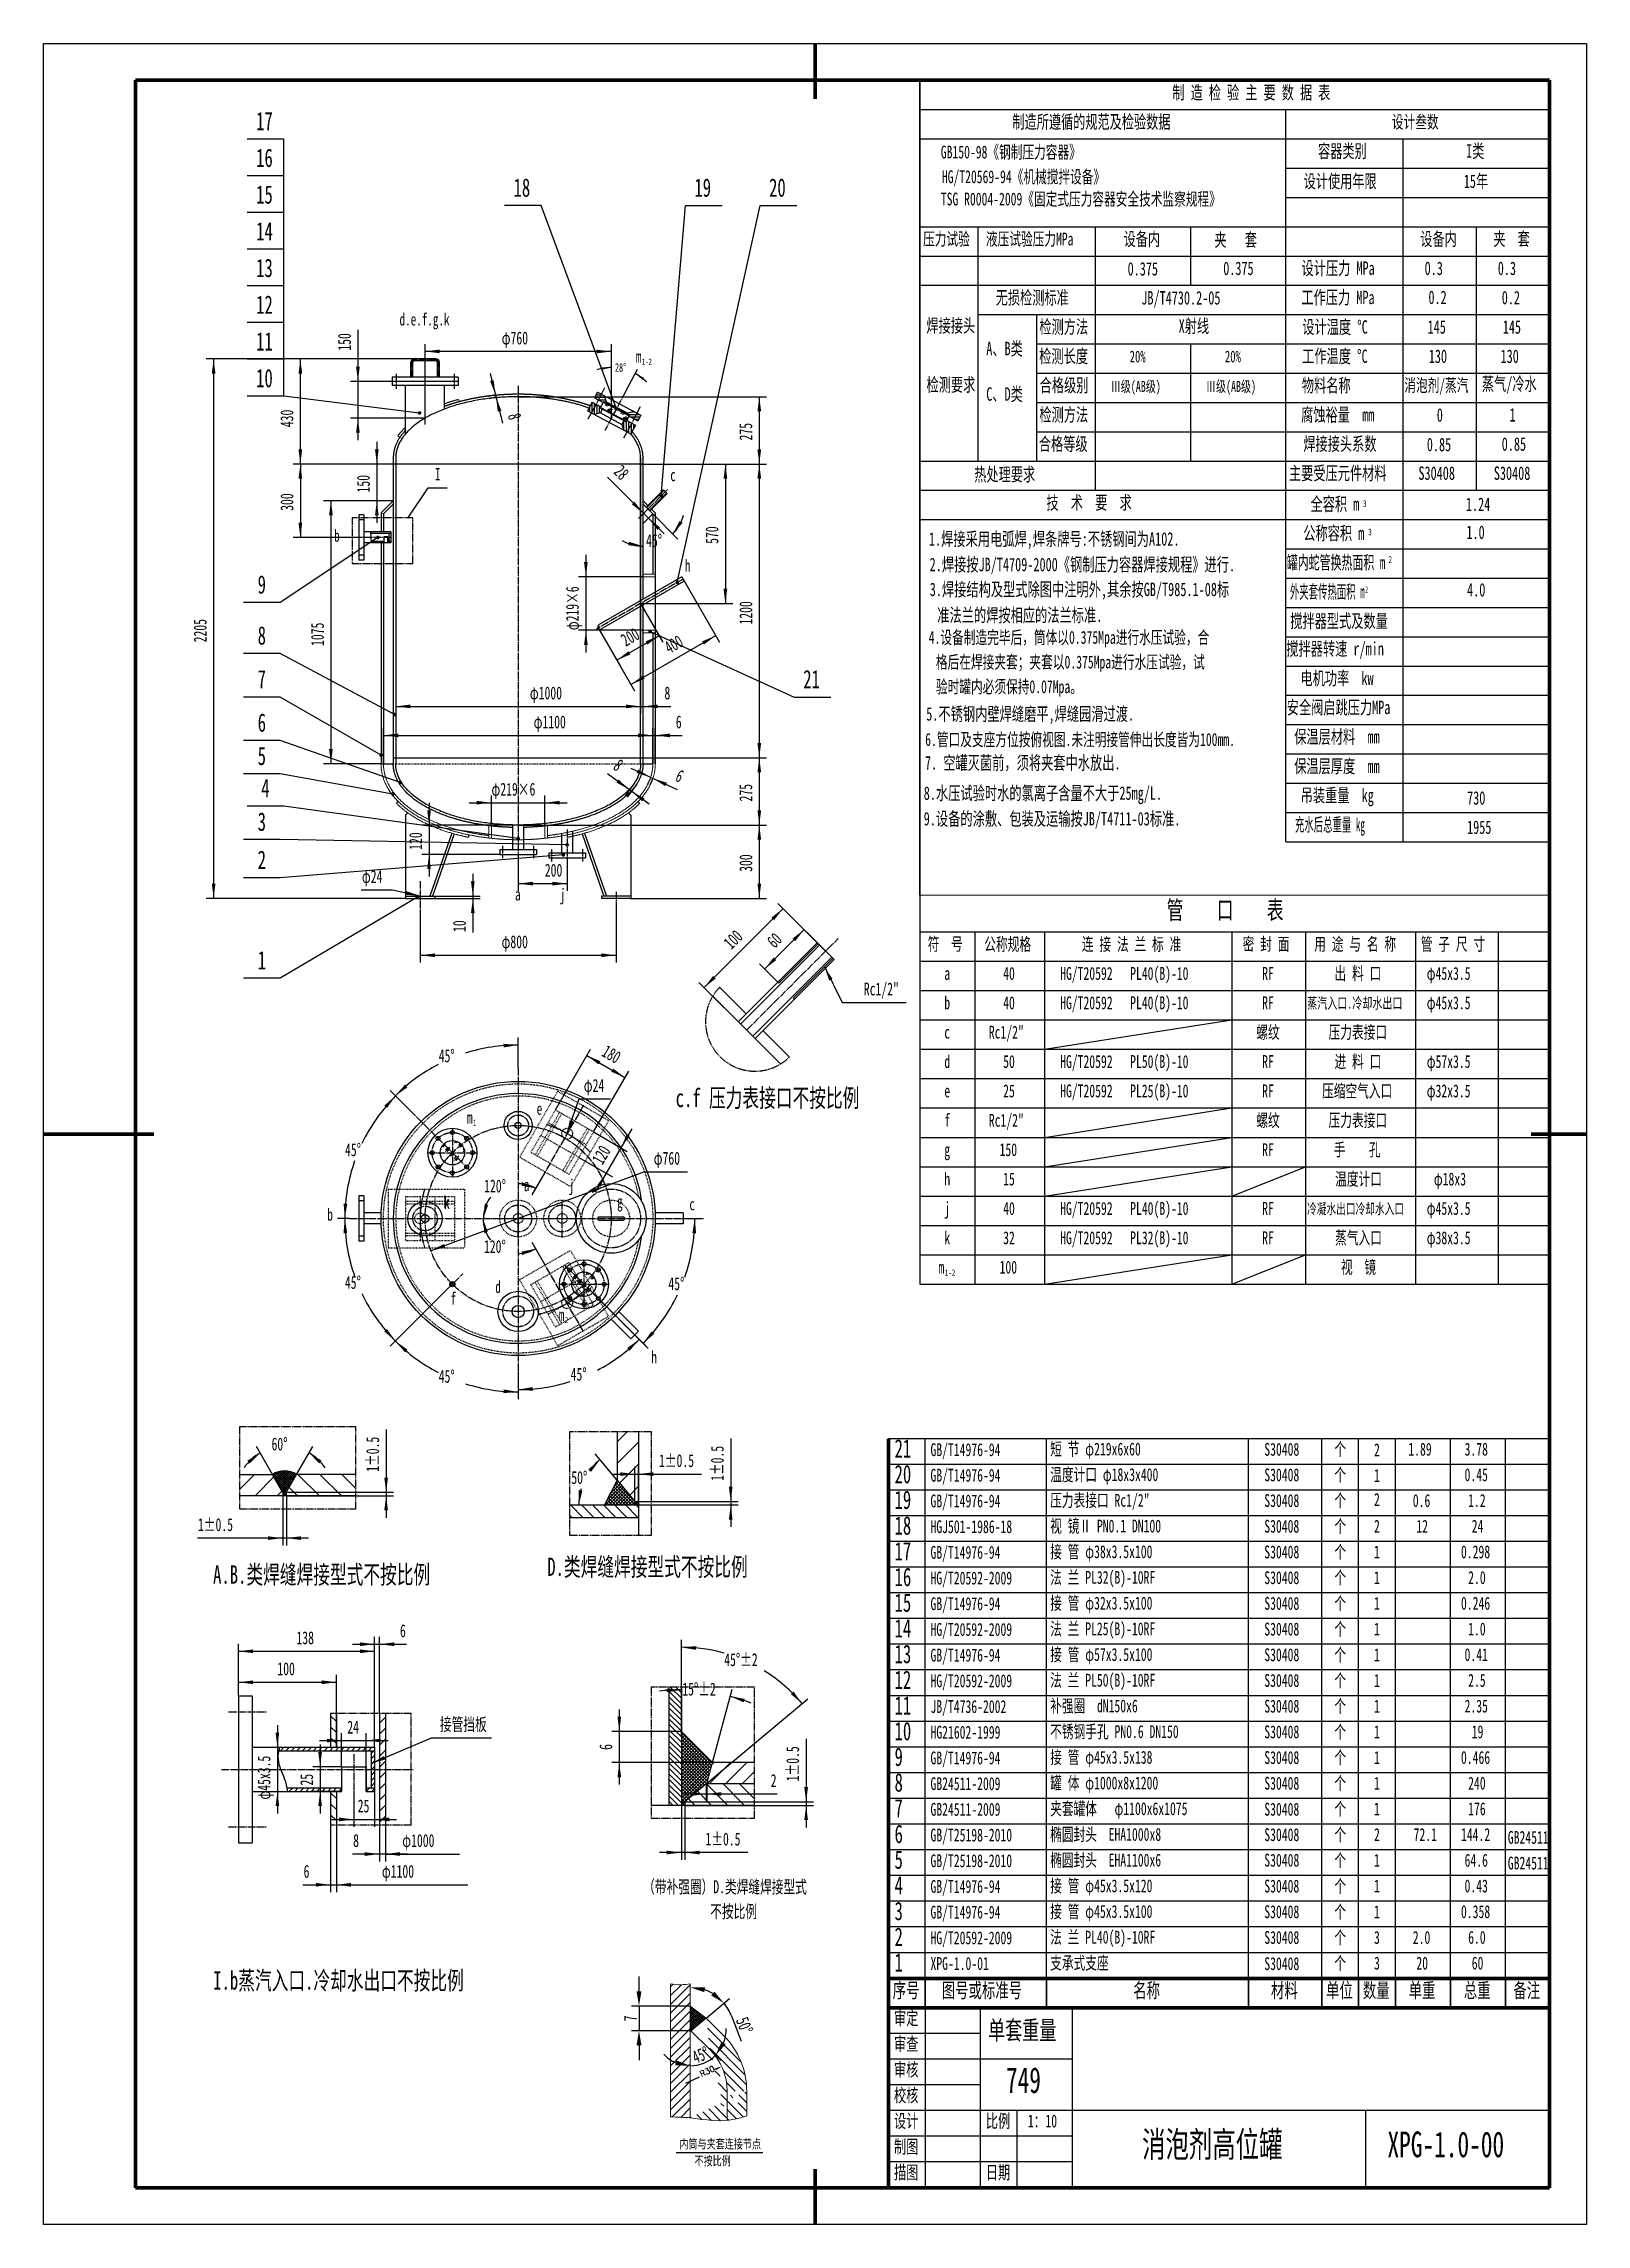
# Model space of a CAD drawing. Header units: millimetres. Extents: x -3150 to 3150, y -4455 to 4455.
import ezdxf

# ---------------------------------------------------------------- set-up
doc = ezdxf.new("R2010")
doc.units = ezdxf.units.MM
for name, pattern in [('EB_DASH', [6, 3, -3]), ('EB_DASHDOT', [39, 30, -3, 3, -3]), ('EB_DASHDOTDOT', [45, 30, -3, 3, -3, 3, -3])]:
    doc.linetypes.add(name, pattern=pattern)
doc.layers.get('Defpoints').update_dxf_attribs({"color": 3, "lineweight": 0})
doc.layers.add('5剖面线层', color=2, linetype='Continuous')
for name, color, linetype, lineweight in [('B 细实线', 7, 'Continuous', 20), ('CAXA0', 7, 'Continuous', 70), ('CAXA1', 1, 'EB_DASHDOT', 25), ('CAXA3', 7, 'Continuous', 25), ('CAXA4', 3, 'Continuous', 25), ('CAXA5', 4, 'Continuous', 25)]:
    doc.layers.add(name, color=color, linetype=linetype, lineweight=lineweight)
doc.styles.get("Standard").update_dxf_attribs({"font": 'txt', "bigfont": 'gbcbig.shx'})
doc.styles.add('UserTxtStyle13', font='SIMFANG.TTF', dxfattribs={"width": 0.6})
doc.styles.add('UserTxtStyle14', font='SIMFANG.TTF', dxfattribs={"width": 0.5})
doc.styles.add('UserTxtStyle9', font='SIMFANG.TTF', dxfattribs={"width": 0.667})
doc.styles.add('标准', font='SIMFANG.TTF', dxfattribs={"width": 0.667})
doc.dimstyles.new('标准', dxfattribs={"dimscale": 15, "dimtxt": 3.5, "dimasz": 4, "dimexe": 2, "dimexo": 0, "dimtad": 1, "dimdsep": 46, "dimtxsty": '标准', "dimcen": 0, "dimdle": 6, "dimazin": 2, "dimtfac": 1, "dimtdec": 3, "dimtmove": 0, "dimatfit": 3, "dimfxl": 0, "dimtolj": 1, "dimtzin": 0, "dimarcsym": 0})

msp = doc.modelspace()

# ---------------------------------------------------------------- texts
at = {"layer": 'CAXA4', "linetype": 'Continuous', "lineweight": 25}
msp.add_text('R30', height=24, rotation=24.9225375, dxfattribs=at).set_placement((-463.576, -3853.299))
at = {"layer": 'CAXA4', "linetype": 'Continuous', "lineweight": 25, "style": '标准', "width": 0.7}
for s, p in [('内筒与夹套连接节点', (-553.718, -4144.954)), ('不按比例', (-492.07, -4214.279))]:
    msp.add_text(s, height=37.8, dxfattribs=at).set_placement(p)
at = {"layer": 'CAXA4', "color": 6, "linetype": 'Continuous', "lineweight": 25, "attachment_point": 1, "style": '标准'}
for s, insert, char_height in [('\\fFangSong_GB2312|b0|i0|p34;制 造 检 验 主 要 数 据 表', (1459.403, 4282.566), 54.585), ('\\fFangSong_GB2312|b0|i0|p34;d.e.f.g.k\\P', (-1696.661, 3353.472), 50), ('\\fFangSong_GB2312|b0|i0|p34;消泡剂/蒸汽', (2406.456, 3085.606), 52.35), ('\\fFangSong_GB2312|b0|i0|p34;蒸气/冷水', (2723.217, 3092.288), 54.765), ('\\fFangSong_GB2312|b0|i0|p34;c', (-591.206, 2717.203), 50), ('\\fFangSong_GB2312|b0|i0|p34;b', (-1963.678, 2469.76), 50), ('\\fFangSong_GB2312|b0|i0|p34;h\\P', (-531.526, 2347.276), 50), ('\\fFangSong_GB2312|b0|i0|p34;a', (-1224.88, 1004.429), 50), ('\\fFangSong_GB2312|b0|i0|p34;j', (-1041.341, 1002.989), 50), ('\\fFangSong_GB2312|b0|i0|p34;c.f 压力表接口不按比例', (-569.025, 184.911), 75), ('\\fFangSong_GB2312|b0|i0|p34;e', (-1136.751, 128.517), 50), ('\\fFangSong_GB2312|b0|i0|p34;k', (-1516.738, -253.174), 50), ('\\fFangSong_GB2312|b0|i0|p34;k', (-1514.327, -255.767), 50), ('\\fFangSong_GB2312|b0|i0|p34;a', (-1188.73, -183.383), 50), ('\\fFangSong_GB2312|b0|i0|p34;j', (-1005.191, -184.823), 50), ('\\fFangSong_GB2312|b0|i0|p34;g', (-808.027, -250.657), 50), ('\\fFangSong_GB2312|b0|i0|p34;b', (-1991.46, -304.061), 50), ('\\fFangSong_GB2312|b0|i0|p34;c', (-513.088, -261.827), 50), ('\\fFangSong_GB2312|b0|i0|p34;d', (-1305.544, -599.566), 50), ('\\fFangSong_GB2312|b0|i0|p34;f', (-1488.369, -646.832), 50), ('\\fFangSong_GB2312|b0|i0|p34;h\\P', (-668.522, -886.649), 50), ('\\fFangSong_GB2312|b0|i0|p34;A.B.类焊缝焊接型式不按比例', (-2458.088, -1762.365), 75), ('\\fFangSong_GB2312|b0|i0|p34;D.类焊缝焊接型式不按比例', (-1093.343, -1730.672), 75), ('\\fFangSong_GB2312|b0|i0|p34;（带补强圈）D.类焊缝焊接型式', (-701.846, -3049.439), 52.5), ('\\fFangSong_GB2312|b0|i0|p34;不按比例', (-427.851, -3150.134), 52.5), ('\\fFangSong_GB2312|b0|i0|p34;I.b蒸汽入口.冷却水出口不按比例', (-2457.318, -3420.92), 75), ('\\fFangSong_GB2312|b0|i0|p34;749', (779.734, -3813.015), 105)]:
    msp.add_mtext(s, dxfattribs=dict(at, insert=insert, char_height=char_height))
at = {"layer": 'CAXA4', "linetype": 'Continuous', "lineweight": 25, "attachment_point": 1}
for s, insert, char_height, style in [('\\fFangSong_GB2312|b0|i0|p34;制造所遵循的规范及检验数据', (806.073, 4162.916), 54.58453, '标准'), ('\\fFangSong_GB2312|b0|i0|p34;设计叁数', (2355.791, 4161.281), 52.40115, '标准'), ('{\\fFangSong_GB2312|b0|i0|c134|p34;GB150-98《钢制压力容器》 }', (513.785, 4038.29), 52.40115, '标准'), ('\\fFangSong_GB2312|b0|i0|p34;容器类别', (2054.403, 4043.413), 54.585, '标准'), ('\\fFangSong_GB2312|b0|i0|p34;I类', (2658.931, 4043.489), 54.765, '标准'), ('{\\fFangSong_GB2312|b0|i0|c134|p34;HG/T20569-94《机械搅拌设备》}', (517.944, 3937.261), 52.40115, '标准'), ('\\fFangSong_GB2312|b0|i0|p34;设计使用年限', (1995.436, 3920.092), 54.585, '标准'), ('\\fFangSong_GB2312|b0|i0|p34;15年', (2649.311, 3920.168), 54.765, '标准'), ('{\\fFangSong_GB2312|b0|i0|c134|p49;TSG R0004-2009《固定式压力容器安全技术监察规程》}', (513.785, 3846.259), 52.40115, '标准'), ('\\fFangSong_GB2312|b0|i0|p34;压力试验', (441.309, 3683.104), 52.40115, '标准'), ('\\fFangSong_GB2312|b0|i0|p34;液压试验压力MPa', (698.139, 3683.104), 52.40115, '标准'), ('\\fFangSong_GB2312|b0|i0|p34;设备内', (1260.298, 3684.027), 54.58453, '标准'), ('\\fFangSong_GB2312|b0|i0|p34;夹   套', (1631.085, 3680.743), 54.585, '标准'), ('\\fFangSong_GB2312|b0|i0|p34;设备内', (2471.747, 3684.027), 54.58453, '标准'), ('\\fFangSong_GB2312|b0|i0|p34;夹  套', (2770.285, 3684.465), 54.585, '标准'), ('\\fFangSong_GB2312|b0|i0|p34;设计压力 MPa', (1986.962, 3565.083), 54.7592, '标准'), ('\\fFangSong_GB2312|b0|i0|p34;0.375', (1276.809, 3562.158), 54.585, '标准'), ('\\fFangSong_GB2312|b0|i0|p34;0.375', (1667.143, 3564.141), 54.585, '标准'), ('\\fFangSong_GB2312|b0|i0|p34;0.3', (2489.535, 3564.368), 54.765, '标准'), ('\\fFangSong_GB2312|b0|i0|p34;0.3', (2788.368, 3564.268), 54.585, '标准'), ('\\fFangSong_GB2312|b0|i0|p34;无损检测标准', (737.658, 3444.701), 54.7592, '标准'), ('\\fFangSong_GB2312|b0|i0|p34;JB/T4730.2-05', (1332.718, 3443.63), 54.765, '标准'), ('\\fFangSong_GB2312|b0|i0|p34;工作压力 MPa', (1986.376, 3445.433), 54.7592, '标准'), ('\\fFangSong_GB2312|b0|i0|p34;0.2', (2505.192, 3445.672), 54.585, '标准'), ('\\fFangSong_GB2312|b0|i0|p34;0.2', (2804.577, 3444.619), 54.585, '标准'), ('\\fFangSong_GB2312|b0|i0|p34;焊接接头', (454.947, 3330.31), 54.7592, '标准'), ('\\fFangSong_GB2312|b0|i0|p34;检测方法', (916.118, 3325.345), 54.7592, '标准'), ('{\\fFangSong_GB2312|b0|i0|c134|p49;X射线\\fFangSong_GB2312|b0|i0|c134|p34;}', (1485.045, 3329.007), 54.7592, '标准'), ('\\fFangSong_GB2312|b0|i0|p34;设计温度 {%%D}C', (1990.029, 3324.905), 54.7592, '标准'), ('\\fFangSong_GB2312|b0|i0|p34;145', (2501.52, 3324.612), 54.765, '标准'), ('\\fFangSong_GB2312|b0|i0|p34;145', (2808.59, 3324.612), 54.765, '标准'), ('\\fFangSong_GB2312|b0|i0|p34;A、B类', (699.376, 3236.68), 54.7592, '标准'), ('\\fFangSong_GB2312|b0|i0|p34;检测长度', (915.63, 3205.256), 54.7592, '标准'), ('\\fFangSong_GB2312|b0|i0|p34;工作温度 {%%D}C', (1989.443, 3205.256), 54.7592, '标准'), ('\\fFangSong_GB2312|b0|i0|p34;20%', (1285.035, 3200.64), 47.9143, '标准'), ('\\fFangSong_GB2312|b0|i0|p34;20%', (1673.895, 3200.64), 47.9143, '标准'), ('\\fFangSong_GB2312|b0|i0|p34;130', (2506.584, 3204.963), 54.765, '标准'), ('\\fFangSong_GB2312|b0|i0|p34;130', (2799.629, 3204.963), 54.765, '标准'), ('\\fFangSong_GB2312|b0|i0|p34;检测要求', (455.302, 3088.783), 54.7592, '标准'), ('\\fFangSong_GB2312|b0|i0|p34;C、D类', (699.376, 3050.651), 54.7592, '标准'), ('\\fFangSong_GB2312|b0|i0|p34;合格级别', (917.487, 3086.486), 54.7592, '标准'), ('{\\fFangSong_GB2312|b0|i0|c134|p49; Ⅲ级(AB级)\\fFangSong_GB2312|b0|i0|c134|p34;}', (1187.259, 3077.048), 45, '标准'), ('{\\fFangSong_GB2312|b0|i0|c134|p49; Ⅲ级(AB级)\\fFangSong_GB2312|b0|i0|c134|p34;}', (1576.119, 3077.048), 45, '标准'), ('\\fFangSong_GB2312|b0|i0|p34;物料名称', (1988.302, 3086.046), 54.7592, '标准'), ('\\fFangSong_GB2312|b0|i0|p34;检测方法', (916.118, 2966.397), 54.7592, '标准'), ('\\fFangSong_GB2312|b0|i0|p34;腐蚀裕量  mm', (1985.105, 2965.957), 54.7592, '标准'), ('\\fFangSong_GB2312|b0|i0|p34;0', (2539.197, 2965.078), 54.7592, '标准'), ('\\fFangSong_GB2312|b0|i0|p34;1', (2836.707, 2965.811), 54.765, '标准'), ('\\fFangSong_GB2312|b0|i0|p34;合格等级', (913.968, 2846.747), 54.7592, '标准'), ('\\fFangSong_GB2312|b0|i0|p34;焊接接头系数', (1994.171, 2847.187), 54.7592, '标准'), ('\\fFangSong_GB2312|b0|i0|p34;0.85', (2498.514, 2844.398), 54.7592, '标准'), ('\\fFangSong_GB2312|b0|i0|p34;0.85', (2804.381, 2846.363), 54.7592, '标准'), ('\\fFangSong_GB2312|b0|i0|p34;I', (-1551.612, 2720.911), 50, '标准'), ('\\fFangSong_GB2312|b0|i0|p34;热处理要求', (650.206, 2722.477), 54.7592, '标准'), ('\\fFangSong_GB2312|b0|i0|p34;主要受压元件材料', (1935.36, 2727.391), 54.7592, '标准'), ('\\fFangSong_GB2312|b0|i0|p34;S30408', (2464.275, 2727.4), 54.75, '标准'), ('\\fFangSong_GB2312|b0|i0|p34;S30408', (2772.102, 2727.4), 54.75, '标准'), ('\\fFangSong_GB2312|b0|i0|p34;技  术  要  求', (945.068, 2607.009), 54.7592, '标准'), ('\\fFangSong_GB2312|b0|i0|p34;1.24', (2658.189, 2600.328), 54.765, '标准'), ('\\fFangSong_GB2312|b0|i0|p34;1.0', (2660.064, 2485.76), 54.765, '标准'), ('\\fFangSong_GB2312|b0|i0|p34;4.0', (2662.878, 2250.974), 54.765, '标准'), ('\\fFangSong_GB2312|b0|i0|p34;搅拌器型式及数量', (1940.737, 2123.308), 54.7592, '标准'), ('\\fFangSong_GB2312|b0|i0|p34;搅拌器转速 r/min', (1924.889, 2009.935), 54.7592, '标准'), ('\\fFangSong_GB2312|b0|i0|p34;电机功率  kw', (1982.369, 1889.553), 54.7592, '标准'), ('\\fFangSong_GB2312|b0|i0|p34;安全阀启跳压力MPa', (1926.322, 1770.343), 54.765, 'UserTxtStyle9'), ('\\fFangSong_GB2312|b0|i0|p34;保温层材料  mm', (1956.922, 1650.548), 54.7592, '标准'), ('\\fFangSong_GB2312|b0|i0|p34;保温层厚度  mm', (1956.922, 1530.166), 54.7592, '标准'), ('\\fFangSong_GB2312|b0|i0|p34;吊装重量  kg', (1983.346, 1411.249), 54.7592, '标准'), ('{\\fFangSong_GB2312|b0|i0|c134|p34;730}', (2662.878, 1400.383), 54.765, '标准'), ('\\fFangSong_GB2312|b0|i0|p34;充水后总重量 kg', (1959.905, 1291.6), 54.7592, 'UserTxtStyle14'), ('{\\fFangSong_GB2312|b0|i0|c134|p34;1955}', (2662.878, 1280.734), 54.765, '标准'), ('\\fFangSong_GB2312|b0|i0|p34;管    口    表', (1436.4, 952.801), 75, '标准'), ('\\fFangSong_GB2312|b0|i0|p34;符  号', (460.209, 802.385), 52.5075, '标准'), ('\\fFangSong_GB2312|b0|i0|p34;公称规格', (691.218, 801.738), 52.5075, '标准'), ('\\fFangSong_GB2312|b0|i0|p34;连 接 法 兰 标 准', (1089.958, 801.738), 52.5075, '标准'), ('\\fFangSong_GB2312|b0|i0|p34;密 封 面', (1746.281, 802.385), 52.5075, '标准'), ('\\fFangSong_GB2312|b0|i0|p34;用 途 与 名 称', (2038.862, 802.385), 52.5075, '标准'), ('\\fFangSong_GB2312|b0|i0|p34;管 子 尺 寸', (2473.904, 802.385), 52.5075, '标准'), ('\\fFangSong_GB2312|b0|i0|p34;a', (528.061, 682.368), 52.5075, '标准'), ('\\fFangSong_GB2312|b0|i0|p34;40', (768.44, 682.368), 52.5075, '标准'), ('\\fFangSong_GB2312|b0|i0|p34;HG/T20592   PL40(B)-10', (1001.149, 682.362), 52.5, '标准'), ('\\fFangSong_GB2312|b0|i0|p34;RF', (1826.128, 682.368), 52.5075, '标准'), ('\\fFangSong_GB2312|b0|i0|p34;出 料 口', (2121.334, 682.368), 52.5075, '标准'), ('\\fFangSong_GB2312|b0|i0|p34;φ45x3.5', (2497.895, 682.368), 52.5075, '标准'), ('\\fFangSong_GB2312|b0|i0|p34;b', (528.061, 562.35), 52.5075, '标准'), ('\\fFangSong_GB2312|b0|i0|p34;40', (768.44, 562.35), 52.5075, '标准'), ('\\fFangSong_GB2312|b0|i0|p34;HG/T20592   PL40(B)-10', (1001.149, 562.345), 52.5, '标准'), ('\\fFangSong_GB2312|b0|i0|p34;RF', (1826.128, 562.35), 52.5075, '标准'), ('\\fFangSong_GB2312|b0|i0|p34;蒸汽入口.冷却水出口', (2009.944, 557.212), 45.00643, '标准'), ('\\fFangSong_GB2312|b0|i0|p34;φ45x3.5', (2497.895, 562.35), 52.5075, '标准'), ('\\fFangSong_GB2312|b0|i0|p34;Rc1/2"', (709.958, 442.333), 52.5075, '标准'), ('\\fFangSong_GB2312|b0|i0|p34;螺纹', (1802.138, 442.333), 52.5075, '标准'), ('\\fFangSong_GB2312|b0|i0|p34;压力表接口', (2097.344, 442.333), 52.5075, '标准'), ('\\fFangSong_GB2312|b0|i0|p34;c', (528.061, 442.333), 52.5075, '标准'), ('\\fFangSong_GB2312|b0|i0|p34;d', (528.061, 322.316), 52.5075, '标准'), ('\\fFangSong_GB2312|b0|i0|p34;50', (768.44, 322.316), 52.5075, '标准'), ('\\fFangSong_GB2312|b0|i0|p34;HG/T20592   PL50(B)-10', (1001.149, 322.311), 52.5, '标准'), ('\\fFangSong_GB2312|b0|i0|p34;RF', (1826.128, 322.316), 52.5075, '标准'), ('\\fFangSong_GB2312|b0|i0|p34;进 料 口', (2121.334, 322.316), 52.5075, '标准'), ('\\fFangSong_GB2312|b0|i0|p34;φ57x3.5', (2497.895, 322.316), 52.5075, '标准'), ('\\fFangSong_GB2312|b0|i0|p34;e', (528.061, 202.299), 52.5075, '标准'), ('\\fFangSong_GB2312|b0|i0|p34;25', (768.44, 202.299), 52.5075, '标准'), ('\\fFangSong_GB2312|b0|i0|p34;HG/T20592   PL25(B)-10', (1001.149, 202.294), 52.5, '标准'), ('\\fFangSong_GB2312|b0|i0|p34;RF', (1826.128, 202.299), 52.5075, '标准'), ('\\fFangSong_GB2312|b0|i0|p34;压缩空气入口', (2070.751, 202.294), 52.5, '标准'), ('\\fFangSong_GB2312|b0|i0|p34;φ32x3.5', (2497.895, 202.299), 52.5075, '标准'), ('\\fFangSong_GB2312|b0|i0|p34;螺纹', (1802.138, 82.282), 52.5075, '标准'), ('\\fFangSong_GB2312|b0|i0|p34;压力表接口', (2097.344, 82.282), 52.5075, '标准'), ('\\fFangSong_GB2312|b0|i0|p34;f', (528.061, 82.282), 52.5075, '标准'), ('\\fFangSong_GB2312|b0|i0|p34;Rc1/2"', (709.97, 82.277), 52.5, '标准'), ('\\fFangSong_GB2312|b0|i0|p34;g', (528.061, -37.735), 52.5075, '标准'), ('\\fFangSong_GB2312|b0|i0|p34;150', (753.819, -37.735), 52.5075, '标准'), ('\\fFangSong_GB2312|b0|i0|p34;RF', (1826.128, -37.735), 52.5075, '标准'), ('\\fFangSong_GB2312|b0|i0|p34;手    孔', (2118.709, -37.735), 52.5075, '标准'), ('\\fFangSong_GB2312|b0|i0|p34;h', (528.061, -157.752), 52.5075, '标准'), ('\\fFangSong_GB2312|b0|i0|p34;15', (768.44, -157.752), 52.5075, '标准'), ('\\fFangSong_GB2312|b0|i0|p34;温度计口', (2123.975, -157.758), 52.5, '标准'), ('\\fFangSong_GB2312|b0|i0|p34;φ18x3', (2527.136, -157.752), 52.5075, '标准'), ('\\fFangSong_GB2312|b0|i0|p34;j', (528.061, -277.77), 52.5075, '标准'), ('\\fFangSong_GB2312|b0|i0|p34;40', (768.44, -277.77), 52.5075, '标准'), ('\\fFangSong_GB2312|b0|i0|p34;HG/T20592   PL40(B)-10', (1001.149, -277.775), 52.5, '标准'), ('\\fFangSong_GB2312|b0|i0|p34;RF', (1826.128, -277.77), 52.5075, '标准'), ('\\fFangSong_GB2312|b0|i0|p34;冷凝水出口冷却水入口', (2009.442, -283.935), 43.50622, '标准'), ('\\fFangSong_GB2312|b0|i0|p34;φ45x3.5', (2497.895, -277.77), 52.5075, '标准'), ('\\fFangSong_GB2312|b0|i0|p34;k', (528.061, -397.787), 52.5075, '标准'), ('\\fFangSong_GB2312|b0|i0|p34;32', (768.44, -397.787), 52.5075, '标准'), ('\\fFangSong_GB2312|b0|i0|p34;HG/T20592   PL32(B)-10', (1001.149, -397.792), 52.5, '标准'), ('\\fFangSong_GB2312|b0|i0|p34;RF', (1826.128, -397.787), 52.5075, '标准'), ('\\fFangSong_GB2312|b0|i0|p34;蒸气入口', (2123.96, -397.787), 52.5075, '标准'), ('\\fFangSong_GB2312|b0|i0|p34;φ38x3.5', (2497.895, -397.787), 52.5075, '标准'), ('\\fFangSong_GB2312|b0|i0|p34;100', (753.819, -517.804), 52.5075, '标准'), ('\\fFangSong_GB2312|b0|i0|p34;视  镜', (2147.95, -517.804), 52.5075, '标准'), ('\\fFangSong_GB2312|b0|i0|p34;GB/T14976-94', (471.595, -1263.612), 52.5, '标准'), ('{\\fFangSong_GB2312|b0|i0|c134|p34;短 节 φ219x6x60}', (960.397, -1260.996), 52.5, '标准'), ('\\fFangSong_GB2312|b0|i0|p34;S30408', (1834.76, -1262.043), 52.5, '标准'), ('\\fFangSong_GB2312|b0|i0|p34;个', (2120.891, -1262.043), 52.5, '标准'), ('\\fFangSong_GB2312|b0|i0|p34;2', (2282.906, -1264.43), 52.5, '标准'), ('\\fFangSong_GB2312|b0|i0|p34;1.89', (2422.985, -1261.648), 52.5, '标准'), ('\\fFangSong_GB2312|b0|i0|p34;3.78', (2652.635, -1261.648), 52.5, '标准'), ('\\fFangSong_GB2312|b0|i0|p34;GB/T14976-94', (471.595, -1367.977), 52.5, '标准'), ('{\\fFangSong_GB2312|b0|i0|c134|p34;温度计口 φ18x3x400}', (960.397, -1365.361), 52.5, '标准'), ('\\fFangSong_GB2312|b0|i0|p34;S30408', (1834.76, -1366.408), 52.5, '标准'), ('\\fFangSong_GB2312|b0|i0|p34;个', (2120.891, -1366.408), 52.5, '标准'), ('\\fFangSong_GB2312|b0|i0|p34;1', (2282.906, -1368.795), 52.5, '标准'), ('\\fFangSong_GB2312|b0|i0|p34;0.45', (2652.635, -1366.014), 52.5, '标准'), ('\\fFangSong_GB2312|b0|i0|p34;GB/T14976-94', (471.595, -1472.977), 52.5, '标准'), ('{\\fFangSong_GB2312|b0|i0|c134|p34;压力表接口 Rc1/2"}', (960.397, -1470.361), 52.5, '标准'), ('\\fFangSong_GB2312|b0|i0|p34;S30408', (1834.76, -1471.408), 52.5, '标准'), ('\\fFangSong_GB2312|b0|i0|p34;个', (2120.891, -1471.408), 52.5, '标准'), ('\\fFangSong_GB2312|b0|i0|p34;2', (2282.906, -1466.88), 52.5, '标准'), ('\\fFangSong_GB2312|b0|i0|p34;0.6', (2441.196, -1471.408), 52.5, '标准'), ('\\fFangSong_GB2312|b0|i0|p34;1.2', (2667.253, -1471.014), 52.5, '标准'), ('\\fFangSong_GB2312|b0|i0|p34;HGJ501-1986-18', (471.595, -1577.977), 52.5, '标准'), ('{\\fFangSong_GB2312|b0|i0|c134|p34;视 镜Ⅱ PN0.1 DN100}', (960.397, -1575.361), 52.5, '标准'), ('\\fFangSong_GB2312|b0|i0|p34;S30408', (1834.76, -1576.408), 52.5, '标准'), ('\\fFangSong_GB2312|b0|i0|p34;个', (2120.891, -1576.408), 52.5, '标准'), ('\\fFangSong_GB2312|b0|i0|p34;2', (2282.906, -1576.408), 52.5, '标准'), ('\\fFangSong_GB2312|b0|i0|p34;12', (2455.814, -1576.408), 52.5, '标准'), ('\\fFangSong_GB2312|b0|i0|p34;24', (2681.872, -1576.014), 52.5, '标准'), ('\\fFangSong_GB2312|b0|i0|p34;GB/T14976-94', (471.595, -1682.917), 52.5, '标准'), ('{\\fFangSong_GB2312|b0|i0|c134|p34;接 管 φ38x3.5x100}', (960.397, -1680.301), 52.5, '标准'), ('\\fFangSong_GB2312|b0|i0|p34;S30408', (1834.76, -1681.408), 52.5, '标准'), ('\\fFangSong_GB2312|b0|i0|p34;个', (2120.891, -1681.408), 52.5, '标准'), ('\\fFangSong_GB2312|b0|i0|p34;1', (2282.906, -1681.378), 52.5, '标准'), ('\\fFangSong_GB2312|b0|i0|p34;0.298', (2638.016, -1681.014), 52.5, '标准'), ('{\\fFangSong_GB2312|b0|i0|c134|p34;法 兰 PL32(B)-10RF}', (960.397, -1785.301), 52.5, '标准'), ('\\fFangSong_GB2312|b0|i0|p34;个', (2120.891, -1786.408), 52.5, '标准'), ('{\\fFangSong_GB2312|b0|i0|c134|p34;HG/T20592-2009}', (471.595, -1787.917), 52.5, '标准'), ('\\fFangSong_GB2312|b0|i0|p34;S30408', (1834.76, -1786.408), 52.5, '标准'), ('\\fFangSong_GB2312|b0|i0|p34;1', (2282.906, -1786.378), 52.5, '标准'), ('\\fFangSong_GB2312|b0|i0|p34;2.0', (2667.253, -1786.014), 52.5, '标准'), ('\\fFangSong_GB2312|b0|i0|p34;GB/T14976-94', (471.595, -1892.947), 52.5, '标准'), ('{\\fFangSong_GB2312|b0|i0|c134|p34;接 管 φ32x3.5x100}', (960.397, -1890.331), 52.5, '标准'), ('\\fFangSong_GB2312|b0|i0|p34;S30408', (1834.76, -1891.408), 52.5, '标准'), ('\\fFangSong_GB2312|b0|i0|p34;个', (2120.891, -1891.408), 52.5, '标准'), ('\\fFangSong_GB2312|b0|i0|p34;1', (2282.906, -1891.408), 52.5, '标准'), ('\\fFangSong_GB2312|b0|i0|p34;0.246', (2638.016, -1891.014), 52.5, '标准'), ('{\\fFangSong_GB2312|b0|i0|c134|p34;HG/T20592-2009}', (471.595, -1997.947), 52.5, '标准'), ('{\\fFangSong_GB2312|b0|i0|c134|p34;法 兰 PL25(B)-10RF}', (960.397, -1995.331), 52.5, '标准'), ('\\fFangSong_GB2312|b0|i0|p34;S30408', (1834.76, -1996.408), 52.5, '标准'), ('\\fFangSong_GB2312|b0|i0|p34;个', (2120.891, -1996.408), 52.5, '标准'), ('\\fFangSong_GB2312|b0|i0|p34;1', (2282.906, -1996.408), 52.5, '标准'), ('\\fFangSong_GB2312|b0|i0|p34;1.0', (2667.253, -1996.014), 52.5, '标准'), ('\\fFangSong_GB2312|b0|i0|p34;GB/T14976-94', (471.595, -2102.977), 52.5, '标准'), ('{\\fFangSong_GB2312|b0|i0|c134|p34;接 管 φ57x3.5x100}', (960.397, -2100.361), 52.5, '标准'), ('\\fFangSong_GB2312|b0|i0|p34;S30408', (1834.76, -2101.408), 52.5, '标准'), ('\\fFangSong_GB2312|b0|i0|p34;个', (2120.891, -2101.408), 52.5, '标准'), ('\\fFangSong_GB2312|b0|i0|p34;1', (2282.906, -2101.408), 52.5, '标准'), ('\\fFangSong_GB2312|b0|i0|p34;0.41', (2652.635, -2101.014), 52.5, '标准'), ('{\\fFangSong_GB2312|b0|i0|c134|p34;HG/T20592-2009}', (471.595, -2207.977), 52.5, '标准'), ('{\\fFangSong_GB2312|b0|i0|c134|p34;法 兰 PL50(B)-10RF}', (960.397, -2205.361), 52.5, '标准'), ('\\fFangSong_GB2312|b0|i0|p34;S30408', (1834.76, -2206.408), 52.5, '标准'), ('\\fFangSong_GB2312|b0|i0|p34;个', (2120.891, -2206.408), 52.5, '标准'), ('\\fFangSong_GB2312|b0|i0|p34;1', (2282.906, -2206.408), 52.5, '标准'), ('\\fFangSong_GB2312|b0|i0|p34;2.5', (2667.253, -2206.014), 52.5, '标准'), ('\\fFangSong_GB2312|b0|i0|p34;JB/T4736-2002', (471.595, -2312.977), 52.5, '标准'), ('{\\fFangSong_GB2312|b0|i0|c134|p34;补强圈  dN150x6}', (960.397, -2310.361), 52.5, '标准'), ('\\fFangSong_GB2312|b0|i0|p34;S30408', (1834.76, -2311.408), 52.5, '标准'), ('\\fFangSong_GB2312|b0|i0|p34;个', (2120.891, -2311.408), 52.5, '标准'), ('\\fFangSong_GB2312|b0|i0|p34;1', (2282.906, -2311.408), 52.5, '标准'), ('\\fFangSong_GB2312|b0|i0|p34;2.35', (2652.635, -2311.014), 52.5, '标准'), ('\\fFangSong_GB2312|b0|i0|p34;HG21602-1999', (471.595, -2417.977), 52.5, '标准'), ('{\\fFangSong_GB2312|b0|i0|c134|p34;不锈钢手孔 PN0.6 DN150}', (960.397, -2415.361), 52.5, '标准'), ('\\fFangSong_GB2312|b0|i0|p34;S30408', (1834.76, -2416.408), 52.5, '标准'), ('\\fFangSong_GB2312|b0|i0|p34;个', (2120.891, -2416.408), 52.5, '标准'), ('\\fFangSong_GB2312|b0|i0|p34;1', (2282.906, -2416.408), 52.5, '标准'), ('\\fFangSong_GB2312|b0|i0|p34;19', (2681.872, -2416.014), 52.5, '标准'), ('\\fFangSong_GB2312|b0|i0|p34;GB/T14976-94', (471.595, -2522.977), 52.5, '标准'), ('{\\fFangSong_GB2312|b0|i0|c134|p34;接 管 φ45x3.5x138}', (960.397, -2520.361), 52.5, '标准'), ('\\fFangSong_GB2312|b0|i0|p34;S30408', (1834.76, -2521.408), 52.5, '标准'), ('\\fFangSong_GB2312|b0|i0|p34;个', (2120.891, -2521.408), 52.5, '标准'), ('\\fFangSong_GB2312|b0|i0|p34;1', (2282.906, -2521.408), 52.5, '标准'), ('\\fFangSong_GB2312|b0|i0|p34;0.466', (2638.016, -2521.014), 52.5, '标准'), ('{\\fFangSong_GB2312|b0|i0|c134|p34;GB24511-2009}', (471.595, -2627.977), 52.5, '标准'), ('{\\fFangSong_GB2312|b0|i0|c134|p34;罐 体 φ1000x8x1200}', (960.397, -2625.361), 52.5, '标准'), ('\\fFangSong_GB2312|b0|i0|p34;S30408', (1834.76, -2626.408), 52.5, '标准'), ('\\fFangSong_GB2312|b0|i0|p34;个', (2120.891, -2626.408), 52.5, '标准'), ('\\fFangSong_GB2312|b0|i0|p34;1', (2282.906, -2626.408), 52.5, '标准'), ('\\fFangSong_GB2312|b0|i0|p34;240', (2667.253, -2626.014), 52.5, '标准'), ('{\\fFangSong_GB2312|b0|i0|c134|p34;GB24511-2009}', (471.595, -2732.977), 52.5, '标准'), ('\\fFangSong_GB2312|b0|i0|p34;夹套罐体   φ1100x6x1075', (960.397, -2730.361), 52.5, '标准'), ('\\fFangSong_GB2312|b0|i0|p34;S30408', (1834.76, -2732.57), 52.5, '标准'), ('\\fFangSong_GB2312|b0|i0|p34;个', (2120.891, -2731.408), 52.5, '标准'), ('\\fFangSong_GB2312|b0|i0|p34;1', (2282.906, -2731.408), 52.5, '标准'), ('\\fFangSong_GB2312|b0|i0|p34;176', (2667.253, -2731.014), 52.5, '标准'), ('{\\fFangSong_GB2312|b0|i0|c134|p49;GB/T25198-2010\\fFangSong_GB2312|b0|i0|c134|p34;}', (471.595, -2837.977), 52.5, '标准'), ('{\\fFangSong_GB2312|b0|i0|c134|p34;椭圆封头  EHA1000x8}', (960.397, -2835.361), 52.5, '标准'), ('\\fFangSong_GB2312|b0|i0|p34;S30408', (1834.76, -2836.408), 52.5, '标准'), ('\\fFangSong_GB2312|b0|i0|p34;个', (2120.891, -2836.408), 52.5, '标准'), ('\\fFangSong_GB2312|b0|i0|p34;2', (2282.906, -2836.408), 52.5, '标准'), ('\\fFangSong_GB2312|b0|i0|p34;72.1', (2444.398, -2836.014), 52.5, '标准'), ('\\fFangSong_GB2312|b0|i0|p34;144.2', (2638.016, -2836.014), 52.5, '标准'), ('{\\fFangSong_GB2312|b0|i0|c134|p34;GB24511}', (2829.298, -2847.533), 52.5, '标准'), ('{\\fFangSong_GB2312|b0|i0|c134|p49;GB/T25198-2010\\fFangSong_GB2312|b0|i0|c134|p34;}', (471.595, -2942.977), 52.5, '标准'), ('{\\fFangSong_GB2312|b0|i0|c134|p34;椭圆封头  EHA1100x6}', (960.397, -2940.361), 52.5, '标准'), ('\\fFangSong_GB2312|b0|i0|p34;S30408', (1834.76, -2940.818), 52.5, '标准'), ('\\fFangSong_GB2312|b0|i0|p34;个', (2120.891, -2941.408), 52.5, '标准'), ('\\fFangSong_GB2312|b0|i0|p34;1', (2282.906, -2941.408), 52.5, '标准'), ('\\fFangSong_GB2312|b0|i0|p34;64.6', (2652.635, -2941.014), 52.5, '标准'), ('{\\fFangSong_GB2312|b0|i0|c134|p34;GB24511}', (2829.298, -2952.533), 52.5, '标准'), ('\\fFangSong_GB2312|b0|i0|p34;GB/T14976-94', (471.595, -3047.977), 52.5, '标准'), ('{\\fFangSong_GB2312|b0|i0|c134|p34;接 管 φ45x3.5x120}', (960.397, -3045.361), 52.5, '标准'), ('\\fFangSong_GB2312|b0|i0|p34;S30408', (1834.76, -3046.408), 52.5, '标准'), ('\\fFangSong_GB2312|b0|i0|p34;个', (2120.891, -3046.408), 52.5, '标准'), ('\\fFangSong_GB2312|b0|i0|p34;1', (2282.906, -3046.408), 52.5, '标准'), ('\\fFangSong_GB2312|b0|i0|p34;0.43', (2652.635, -3046.014), 52.5, '标准'), ('\\fFangSong_GB2312|b0|i0|p34;GB/T14976-94', (471.595, -3152.977), 52.5, '标准'), ('{\\fFangSong_GB2312|b0|i0|c134|p34;接 管 φ45x3.5x100}', (960.397, -3150.361), 52.5, '标准'), ('\\fFangSong_GB2312|b0|i0|p34;S30408', (1834.76, -3151.408), 52.5, '标准'), ('\\fFangSong_GB2312|b0|i0|p34;个', (2120.891, -3151.408), 52.5, '标准'), ('\\fFangSong_GB2312|b0|i0|p34;1', (2282.906, -3151.408), 52.5, '标准'), ('\\fFangSong_GB2312|b0|i0|p34;0.358', (2638.016, -3151.014), 52.5, '标准'), ('{\\fFangSong_GB2312|b0|i0|c134|p34;HG/T20592-2009   }', (471.595, -3257.977), 52.5, '标准'), ('{\\fFangSong_GB2312|b0|i0|c134|p34;法 兰 PL40(B)-10RF}', (960.397, -3255.361), 52.5, '标准'), ('\\fFangSong_GB2312|b0|i0|p34;S30408', (1834.76, -3256.408), 52.5, '标准'), ('\\fFangSong_GB2312|b0|i0|p34;个', (2120.891, -3256.408), 52.5, '标准'), ('\\fFangSong_GB2312|b0|i0|p34;3', (2282.906, -3256.408), 52.5, '标准'), ('\\fFangSong_GB2312|b0|i0|p34;2.0', (2441.196, -3256.408), 52.5, '标准'), ('\\fFangSong_GB2312|b0|i0|p34;6.0', (2667.253, -3256.014), 52.5, '标准'), ('\\fFangSong_GB2312|b0|i0|p34;XPG-1.0-01', (471.595, -3362.977), 52.5, '标准'), ('\\fFangSong_GB2312|b0|i0|p34;支承式支座', (960.397, -3360.361), 52.5, '标准'), ('\\fFangSong_GB2312|b0|i0|p34;S30408', (1834.76, -3363.415), 52.5, '标准'), ('\\fFangSong_GB2312|b0|i0|p34;个', (2120.891, -3361.408), 52.5, '标准'), ('\\fFangSong_GB2312|b0|i0|p34;3', (2282.906, -3361.408), 52.5, '标准'), ('\\fFangSong_GB2312|b0|i0|p34;20', (2455.814, -3361.408), 52.5, '标准'), ('\\fFangSong_GB2312|b0|i0|p34;60', (2681.872, -3361.014), 52.5, '标准'), ('\\fFangSong_GB2312|b0|i0|p34;审定', (322.699, -3585.044), 54.75235, '标准'), ('\\fFangSong_GB2312|b0|i0|p34;单套重量', (706.763, -3623.223), 76.65329, '标准'), ('\\fFangSong_GB2312|b0|i0|p34;审查', (322.699, -3690.059), 54.75235, '标准'), ('\\fFangSong_GB2312|b0|i0|p34;审核', (322.699, -3795.074), 54.75235, '标准'), ('\\fFangSong_GB2312|b0|i0|p34;校核', (322.699, -3900.089), 54.75235, '标准'), ('\\fFangSong_GB2312|b0|i0|p34;设计', (322.699, -4005.104), 54.75235, '标准'), ('\\fFangSong_GB2312|b0|i0|p34;比例', (697.753, -4005.104), 54.75235, '标准'), ('\\fFangSong_GB2312|b0|i0|p34;1：10', (869.353, -4006.495), 52.5075, '标准'), ('消泡剂高位罐', (1335.668, -4075.542), 105.015, '标准'), ('\\fFangSong_GB2312|b0|i0|p34;XPG-1.0-00', (2337.786, -4075.542), 105.015, '标准'), ('\\fFangSong_GB2312|b0|i0|p34;制图', (322.699, -4110.119), 54.75235, '标准'), ('\\fFangSong_GB2312|b0|i0|p34;描图', (322.699, -4215.134), 54.75235, '标准'), ('\\fFangSong_GB2312|b0|i0|p34;日期', (697.753, -4215.134), 54.75235, '标准')]:
    msp.add_mtext(s, dxfattribs=dict(at, insert=insert, char_height=char_height, style=style))
at = {"layer": 'CAXA4', "attachment_point": 1}
for s, insert, char_height, style in [('{\\fFangSong_GB2312|b0|i0|c134|p34;全容积 m}', (2023.608, 2601.286), 54.7592, '标准'), ('\\fFangSong_GB2312|b0|i0|p34;3', (2237.847, 2589.594), 27.3796, '标准'), ('{\\fFangSong_GB2312|b0|i0|c134|p34;公称容积 m}', (1994.154, 2482.076), 54.7575, '标准'), ('\\fFangSong_GB2312|b0|i0|p34;3', (2259.266, 2473.469), 27.37875, '标准'), ('{\\fFangSong_GB2312|b0|i0|c134|p34;罐内蛇管换热面积 m}', (1926.757, 2362.618), 54.58453, 'UserTxtStyle13'), ('\\fFangSong_GB2312|b0|i0|p34;２', (2337.172, 2360.164), 27.29226, 'UserTxtStyle13'), ('{\\fFangSong_GB2312|b0|i0|c134|p34;外夹套传热面积 m}', (1939.391, 2243.062), 54.7575, 'UserTxtStyle14'), ('\\fFangSong_GB2312|b0|i0|p34;2', (2247.017, 2237.539), 27.37875, 'UserTxtStyle14')]:
    msp.add_mtext(s, dxfattribs=dict(at, insert=insert, char_height=char_height, style=style))
at = {"layer": 'CAXA4', "color": 3, "linetype": 'Continuous', "lineweight": 25, "attachment_point": 1, "style": '标准'}
for s, insert, char_height in [('\\fFangSong_GB2312|b0|i0|p34;1.焊接采用电弧焊,焊条牌号:不锈钢间为A102.', (465.136, 2458.681), 54.9), ('\\fFangSong_GB2312|b0|i0|p34;2.焊接按JB/T4709-2000《钢制压力容器焊接规程》进行.', (468.134, 2354.248), 54.88678), ('\\fFangSong_GB2312|b0|i0|p34;3.焊接结构及型式除图中注明外,其余按GB/T985.1-08标', (468.533, 2252.66), 54.9), ('\\fFangSong_GB2312|b0|i0|p34;准法兰的焊按相应的法兰标准.', (499.106, 2147.362), 54.9), ('\\fFangSong_GB2312|b0|i0|p34;4.设备制造完毕后，筒体以0.375Mpa进行水压试验，合', (464.351, 2055.294), 52.5), ('\\fFangSong_GB2312|b0|i0|p34;格后在焊接夹套；夹套以0.375Mpa进行水压试验，试', (493.588, 1954.599), 52.5), ('\\fFangSong_GB2312|b0|i0|p34;验时罐内必须保持0.07Mpa。', (493.588, 1853.904), 52.5), ('\\fFangSong_GB2312|b0|i0|p34;5.不锈钢内壁焊缝磨平,焊缝园滑过渡.', (454.262, 1743.772), 54.9), ('\\fFangSong_GB2312|b0|i0|p34;6.管口及支座方位按俯视图.未注明接管伸出长度皆为100mm.', (449.947, 1638.094), 52.5), ('\\fFangSong_GB2312|b0|i0|p34;7. 空罐灭菌前，须将夹套中水放出.', (449.083, 1544.118), 54.885), ('\\fFangSong_GB2312|b0|i0|p34;8.水压试验时水的氯离子含量不大于25mg/L.', (444.052, 1420.229), 54.9), ('\\fFangSong_GB2312|b0|i0|p34;9.设备的涂敷、包装及运输按JB/T4711-03标准.', (444.052, 1315.545), 54.9)]:
    msp.add_mtext(s, dxfattribs=dict(at, insert=insert, char_height=char_height))

# ---------------------------------------------------------------- blocks, each defined once
blk = doc.blocks.new('CAXBLOCK0', base_point=(3000, -4305))
at = {"layer": 'CAXA0', "color": 0, "linetype": 'Continuous', "lineweight": 25}
for p, q in [((-3150, -4455), (-3150, 4455)), ((-3150, 4455), (3150, 4455)), ((3150, 4455), (3150, -4455)), ((3150, -4455), (-3150, -4455))]:
    blk.add_line(p, q, dxfattribs=at)
at = {"layer": 'CAXA0', "color": 0, "linetype": 'Continuous', "lineweight": 70}
for p, q in [((0, 4455), (0, 4230)), ((-2775, 4305), (3000, 4305)), ((-2775, -4305), (-2775, 4305)), ((3000, 4305), (3000, -4305)), ((-3150, 0), (-2700, 0)), ((3150, 0), (2925, 0)), ((0, -4455), (0, -4230)), ((3000, -4305), (-2775, -4305))]:
    blk.add_line(p, q, dxfattribs=at)
blk = doc.blocks.new('CAXBLOCK3')
at = {"layer": 'CAXA0', "color": 0, "linetype": 'Continuous', "lineweight": 25}
for p, q in [((-857.4, 2978.2), (-846.9, 2981.5)), ((-854, 2984.6), (-853.2, 2984.8)), ((-851.1, 2974.9), (-840.5, 2978.1)), ((-849, 2954.3), (-825.7, 2961.4)), ((-846.6, 2960.3), (-832, 2964.8)), ((-842.6, 2950.9), (-829.1, 2955)), ((-794, 2944.5), (-783.5, 2947.7)), ((-790.6, 2950.9), (-789.8, 2951.1)), ((-787.6, 2941.1), (-777.1, 2944.4)), ((-785.5, 2920.5), (-762.3, 2927.7)), ((-783.2, 2926.6), (-768.6, 2931)), ((-779.2, 2917.2), (-765.6, 2921.3))]:
    blk.add_line(p, q, dxfattribs=at)
blk = doc.blocks.new('*CAXBLOCK47')
at = {"layer": 'CAXA4', "linetype": 'Continuous', "lineweight": 25}
for points in [[(-831.5, 3131.4), (-872.2, 3132.5), (-870.3, 3122.6)], [(-734.3, 3107.2), (-697.9, 3089), (-704.2, 3081.2)]]:
    blk.add_hatch(color=0, dxfattribs=at).paths.add_polyline_path(points, flags=0)
at = {"layer": 'CAXA4', "color": 0, "linetype": 'Continuous', "lineweight": 25}
for p, q in [((-831.5, 3026.3), (-831.5, 3151.4)), ((-774.4, 3031.8), (-724.9, 3124.8))]:
    blk.add_line(p, q, dxfattribs=at)
for start, end in [(90, 106.60728), (45.39272, 62)]:
    blk.add_arc((-831.5, 2924.4), 207, start, end, dxfattribs=at)
at = {"layer": 'CAXA4', "color": 0, "linetype": 'Continuous', "lineweight": 25, "insert": (-816.9, 3149.2), "char_height": 35, "attachment_point": 1, "style": '标准'}
blk.add_mtext('\\fFangSong_GB2312|b0|i0|p34;28{%%D}', dxfattribs=at)
blk = doc.blocks.new('CAXBLOCK5')
at = {"layer": 'CAXA4', "color": 6, "attachment_point": 1, "style": '标准'}
for s, insert, char_height in [('\\fFangSong_GB2312|b0|i0|p34;m', (-731.6, 3202), 50), ('\\fFangSong_GB2312|b0|i0|p34;1-2', (-707.1, 3168.3), 25)]:
    blk.add_mtext(s, dxfattribs=dict(at, insert=insert, char_height=char_height))
blk = doc.blocks.new('*CAXBLOCK69')
at = {"layer": 'CAXA4', "linetype": 'Continuous', "lineweight": 25}
for points in [[(-2455.8, 3166.8), (-2463.3, 3106.8), (-2448.3, 3106.8)], [(-2455.8, 962.4), (-2463.3, 1022.4), (-2448.3, 1022.4)]]:
    blk.add_hatch(color=0, dxfattribs=at).paths.add_polyline_path(points, flags=0)
at = {"layer": 'CAXA4', "color": 0, "linetype": 'Continuous', "lineweight": 25}
for p, q in [((-1592.2, 3166.8), (-2485.8, 3166.8)), ((-2455.8, 3166.8), (-2455.8, 962.4)), ((-1672.2, 962.4), (-2485.8, 962.4))]:
    blk.add_line(p, q, dxfattribs=at)
at = {"layer": 'CAXA4', "color": 0, "linetype": 'Continuous', "lineweight": 25, "insert": (-2537.1, 2008.8), "char_height": 52.5, "attachment_point": 1, "rotation": 90, "style": '标准'}
blk.add_mtext('\\fFangSong_GB2312|b0|i0|p34;2205', dxfattribs=at)
blk = doc.blocks.new('*CAXBLOCK710')
at = {"layer": 'CAXA4', "linetype": 'Continuous', "lineweight": 25}
for points in [[(-227.5, 1262.4), (-235, 1202.4), (-220, 1202.4)], [(-227.5, 962.4), (-235, 1022.4), (-220, 1022.4)]]:
    blk.add_hatch(color=0, dxfattribs=at).paths.add_polyline_path(points, flags=0)
at = {"layer": 'CAXA4', "color": 0, "linetype": 'Continuous', "lineweight": 25}
for p, q in [((-1212.2, 1262.4), (-197.5, 1262.4)), ((-227.5, 1262.4), (-227.5, 962.4)), ((-752.2, 962.4), (-197.5, 962.4))]:
    blk.add_line(p, q, dxfattribs=at)
at = {"layer": 'CAXA4', "color": 0, "linetype": 'Continuous', "lineweight": 25, "insert": (-308.8, 1071.1), "char_height": 52.5, "attachment_point": 1, "rotation": 90, "style": '标准'}
blk.add_mtext('\\fFangSong_GB2312|b0|i0|p34;300', dxfattribs=at)
blk = doc.blocks.new('*CAXBLOCK811')
at = {"layer": 'CAXA4', "linetype": 'Continuous', "lineweight": 25}
for points in [[(-227.5, 1537.4), (-235, 1477.4), (-220, 1477.4)], [(-227.5, 1262.4), (-235, 1322.4), (-220, 1322.4)]]:
    blk.add_hatch(color=0, dxfattribs=at).paths.add_polyline_path(points, flags=0)
at = {"layer": 'CAXA4', "color": 0, "linetype": 'Continuous', "lineweight": 25}
for p, q in [((-702.2, 1537.4), (-197.5, 1537.4)), ((-227.5, 1537.4), (-227.5, 1262.4)), ((-1212.2, 1262.4), (-197.5, 1262.4))]:
    blk.add_line(p, q, dxfattribs=at)
at = {"layer": 'CAXA4', "color": 0, "linetype": 'Continuous', "lineweight": 25, "insert": (-308.8, 1358.6), "char_height": 52.5, "attachment_point": 1, "rotation": 90, "style": '标准'}
blk.add_mtext('\\fFangSong_GB2312|b0|i0|p34;275', dxfattribs=at)
blk = doc.blocks.new('*CAXBLOCK912')
at = {"layer": 'CAXA4', "linetype": 'Continuous', "lineweight": 25}
for points in [[(-227.5, 2737.4), (-235, 2677.4), (-220, 2677.4)], [(-227.5, 1537.4), (-235, 1597.4), (-220, 1597.4)]]:
    blk.add_hatch(color=0, dxfattribs=at).paths.add_polyline_path(points, flags=0)
at = {"layer": 'CAXA4', "color": 0, "linetype": 'Continuous', "lineweight": 25}
for p, q in [((-702.2, 2737.4), (-197.5, 2737.4)), ((-227.5, 2737.4), (-227.5, 1537.4)), ((-652.2, 1537.4), (-197.5, 1537.4))]:
    blk.add_line(p, q, dxfattribs=at)
at = {"layer": 'CAXA4', "color": 0, "linetype": 'Continuous', "lineweight": 25, "insert": (-308.8, 2081.5), "char_height": 52.5, "attachment_point": 1, "rotation": 90, "style": '标准'}
blk.add_mtext('\\fFangSong_GB2312|b0|i0|p34;1200', dxfattribs=at)
blk = doc.blocks.new('*CAXBLOCK1013')
at = {"layer": 'CAXA4', "linetype": 'Continuous', "lineweight": 25}
for points in [[(-227.5, 3012.4), (-235, 2952.4), (-220, 2952.4)], [(-227.5, 2737.4), (-235, 2797.4), (-220, 2797.4)]]:
    blk.add_hatch(color=0, dxfattribs=at).paths.add_polyline_path(points, flags=0)
at = {"layer": 'CAXA4', "color": 0, "linetype": 'Continuous', "lineweight": 25}
for p, q in [((-1212.2, 3012.4), (-197.5, 3012.4)), ((-227.5, 3012.4), (-227.5, 2737.4)), ((-702.2, 2737.4), (-197.5, 2737.4))]:
    blk.add_line(p, q, dxfattribs=at)
at = {"layer": 'CAXA4', "color": 0, "linetype": 'Continuous', "lineweight": 25, "insert": (-308.8, 2833.6), "char_height": 52.5, "attachment_point": 1, "rotation": 90, "style": '标准'}
blk.add_mtext('\\fFangSong_GB2312|b0|i0|p34;275', dxfattribs=at)
blk = doc.blocks.new('*CAXBLOCK1114')
at = {"layer": 'CAXA4', "linetype": 'Continuous', "lineweight": 25}
for points in [[(-365.9, 2737.4), (-373.4, 2677.4), (-358.4, 2677.4)], [(-365.9, 2167.4), (-373.4, 2227.4), (-358.4, 2227.4)]]:
    blk.add_hatch(color=0, dxfattribs=at).paths.add_polyline_path(points, flags=0)
at = {"layer": 'CAXA4', "color": 0, "linetype": 'Continuous', "lineweight": 25}
for p, q in [((-712.2, 2737.4), (-335.9, 2737.4)), ((-365.9, 2737.4), (-365.9, 2167.4)), ((-712.2, 2167.4), (-335.9, 2167.4))]:
    blk.add_line(p, q, dxfattribs=at)
at = {"layer": 'CAXA4', "color": 0, "linetype": 'Continuous', "lineweight": 25, "insert": (-447.2, 2411.1), "char_height": 52.5, "attachment_point": 1, "rotation": 90, "style": '标准'}
blk.add_mtext('\\fFangSong_GB2312|b0|i0|p34;570', dxfattribs=at)
blk = doc.blocks.new('*CAXBLOCK1215')
at = {"layer": 'CAXA4', "linetype": 'Continuous', "lineweight": 25}
for points in [[(-405.5, 2036.1), (-453.7, 1999.6), (-461.2, 2012.6)], [(-751.9, 1836.1), (-696.2, 1859.6), (-703.7, 1872.6)]]:
    blk.add_hatch(color=0, dxfattribs=at).paths.add_polyline_path(points, flags=0)
at = {"layer": 'CAXA4', "color": 0, "linetype": 'Continuous', "lineweight": 25}
for p, q in [((-539, 2267.4), (-390.5, 2010.1)), ((-885.4, 2067.4), (-736.9, 1810.1)), ((-751.9, 1836.1), (-405.5, 2036.1))]:
    blk.add_line(p, q, dxfattribs=at)
at = {"layer": 'CAXA4', "color": 0, "linetype": 'Continuous', "lineweight": 25, "insert": (-620.8, 2005.7), "char_height": 52.5, "attachment_point": 1, "rotation": 30, "style": '标准'}
blk.add_mtext('\\fFangSong_GB2312|b0|i0|p34;400', dxfattribs=at)
blk = doc.blocks.new('*CAXBLOCK1316')
at = {"layer": 'CAXA4', "linetype": 'Continuous', "lineweight": 25}
for points in [[(-809.6, 1935.9), (-761.3, 1972.4), (-753.8, 1959.4)], [(-636.4, 2035.9), (-692.1, 2012.4), (-684.6, 1999.4)]]:
    blk.add_hatch(color=0, dxfattribs=at).paths.add_polyline_path(points, flags=0)
at = {"layer": 'CAXA4', "color": 0, "linetype": 'Continuous', "lineweight": 25}
for p, q in [((-712.2, 2167.4), (-621.4, 2009.9)), ((-885.4, 2067.4), (-794.6, 1909.9)), ((-636.4, 2035.9), (-809.6, 1935.9))]:
    blk.add_line(p, q, dxfattribs=at)
at = {"layer": 'CAXA4', "color": 0, "linetype": 'Continuous', "lineweight": 25, "insert": (-799.3, 2035.7), "char_height": 52.5, "attachment_point": 1, "rotation": 30, "style": '标准'}
blk.add_mtext('\\fFangSong_GB2312|b0|i0|p34;200', dxfattribs=at)
blk = doc.blocks.new('*CAXBLOCK1417')
at = {"layer": 'CAXA4', "linetype": 'Continuous', "lineweight": 25}
for points in [[(-1762.2, 1628.6), (-1702.2, 1621.1), (-1702.2, 1636.1)], [(-662.2, 1628.6), (-722.2, 1621.1), (-722.2, 1636.1)]]:
    blk.add_hatch(color=0, dxfattribs=at).paths.add_polyline_path(points, flags=0)
at = {"layer": 'CAXA4', "color": 0, "linetype": 'Continuous', "lineweight": 25}
for p, q in [((-1762.2, 1512.4), (-1762.2, 1658.6)), ((-1762.2, 1628.6), (-662.2, 1628.6)), ((-662.2, 1512.4), (-662.2, 1658.6))]:
    blk.add_line(p, q, dxfattribs=at)
at = {"layer": 'CAXA4', "color": 0, "linetype": 'Continuous', "lineweight": 25, "insert": (-1149, 1709.9), "char_height": 52.5, "attachment_point": 1, "style": '标准'}
blk.add_mtext('\\fFangSong_GB2312|b0|i0|p34;φ1100', dxfattribs=at)
blk = doc.blocks.new('*CAXBLOCK1518')
at = {"layer": 'CAXA4', "linetype": 'Continuous', "lineweight": 25}
for points in [[(-662.2, 1628.6), (-722.2, 1621.1), (-722.2, 1636.1)], [(-652.2, 1628.6), (-592.2, 1621.1), (-592.2, 1636.1)]]:
    blk.add_hatch(color=0, dxfattribs=at).paths.add_polyline_path(points, flags=0)
at = {"layer": 'CAXA4', "color": 0, "linetype": 'Continuous', "lineweight": 25}
for p, q in [((-752.2, 1628.6), (-541.9, 1628.6)), ((-662.2, 1512.4), (-662.2, 1658.6)), ((-652.2, 1512.4), (-652.2, 1658.6))]:
    blk.add_line(p, q, dxfattribs=at)
at = {"layer": 'CAXA4', "color": 0, "linetype": 'Continuous', "lineweight": 25, "insert": (-568.5, 1709.9), "char_height": 52.5, "attachment_point": 1, "style": '标准'}
blk.add_mtext('\\fFangSong_GB2312|b0|i0|p34;6', dxfattribs=at)
blk = doc.blocks.new('*CAXBLOCK1619')
at = {"layer": 'CAXA4', "linetype": 'Continuous', "lineweight": 25}
for points in [[(-1712.2, 1747), (-1652.2, 1739.5), (-1652.2, 1754.5)], [(-712.2, 1747), (-772.2, 1739.5), (-772.2, 1754.5)]]:
    blk.add_hatch(color=0, dxfattribs=at).paths.add_polyline_path(points, flags=0)
at = {"layer": 'CAXA4', "color": 0, "linetype": 'Continuous', "lineweight": 25}
for p, q in [((-1712.2, 2762.4), (-1712.2, 1717)), ((-712.2, 2762.4), (-712.2, 1717)), ((-1712.2, 1747), (-712.2, 1747))]:
    blk.add_line(p, q, dxfattribs=at)
at = {"layer": 'CAXA4', "color": 0, "linetype": 'Continuous', "lineweight": 25, "insert": (-1164.6, 1828.3), "char_height": 52.5, "attachment_point": 1, "style": '标准'}
blk.add_mtext('\\fFangSong_GB2312|b0|i0|p34;φ1000', dxfattribs=at)
blk = doc.blocks.new('*CAXBLOCK1720')
at = {"layer": 'CAXA4', "linetype": 'Continuous', "lineweight": 25}
for points in [[(-1612.2, 730.3), (-1552.2, 722.8), (-1552.2, 737.8)], [(-812.2, 730.3), (-872.2, 722.8), (-872.2, 737.8)]]:
    blk.add_hatch(color=0, dxfattribs=at).paths.add_polyline_path(points, flags=0)
at = {"layer": 'CAXA4', "color": 0, "linetype": 'Continuous', "lineweight": 25}
for p, q in [((-1612.2, 904.7), (-1612.2, 700.3)), ((-812.2, 946.9), (-812.2, 700.3)), ((-1612.2, 730.3), (-812.2, 730.3))]:
    blk.add_line(p, q, dxfattribs=at)
at = {"layer": 'CAXA4', "color": 0, "linetype": 'Continuous', "lineweight": 25, "insert": (-1280.1, 811.6), "char_height": 52.5, "attachment_point": 1, "style": '标准'}
blk.add_mtext('\\fFangSong_GB2312|b0|i0|p34;φ800', dxfattribs=at)
blk = doc.blocks.new('*CAXBLOCK1821')
at = {"layer": 'CAXA4', "linetype": 'Continuous', "lineweight": 25}
for points in [[(-1397.4, 972.4), (-1404.9, 1032.4), (-1389.9, 1032.4)], [(-1397.4, 962.4), (-1404.9, 902.4), (-1389.9, 902.4)]]:
    blk.add_hatch(color=0, dxfattribs=at).paths.add_polyline_path(points, flags=0)
at = {"layer": 'CAXA4', "color": 0, "linetype": 'Continuous', "lineweight": 25}
for p, q in [((-1397.4, 1062.4), (-1397.4, 822.8)), ((-1552.2, 972.4), (-1367.4, 972.4)), ((-1552.2, 962.4), (-1367.4, 962.4))]:
    blk.add_line(p, q, dxfattribs=at)
at = {"layer": 'CAXA4', "color": 0, "linetype": 'Continuous', "lineweight": 25, "insert": (-1478.7, 825.4), "char_height": 52.5, "attachment_point": 1, "rotation": 90, "style": '标准'}
blk.add_mtext('\\fFangSong_GB2312|b0|i0|p34;10', dxfattribs=at)
blk = doc.blocks.new('*CAXBLOCK1922')
at = {"layer": 'CAXA4', "linetype": 'Continuous', "lineweight": 25}
blk.add_hatch(color=0, dxfattribs=at).paths.add_polyline_path([(-1612.2, 972.4), (-1669.3, 992.4), (-1672.5, 977.7)], flags=0)
at = {"layer": 'CAXA4', "color": 0, "linetype": 'Continuous', "lineweight": 25}
for p, q in [((-1725.8, 996.9), (-1853.2, 996.9)), ((-1612.2, 972.4), (-1725.8, 996.9))]:
    blk.add_line(p, q, dxfattribs=at)
at = {"layer": 'CAXA4', "color": 0, "linetype": 'Continuous', "lineweight": 25, "insert": (-1850.5, 1078.2), "char_height": 52.5, "attachment_point": 1, "style": '标准'}
blk.add_mtext('\\fFangSong_GB2312|b0|i0|p34;φ24', dxfattribs=at)
blk = doc.blocks.new('*CAXBLOCK2023')
at = {"layer": 'CAXA4', "linetype": 'Continuous', "lineweight": 25}
for points in [[(-2101.6, 3166.8), (-2094.1, 3106.8), (-2109.1, 3106.8)], [(-2101.6, 2737.4), (-2094.1, 2797.4), (-2109.1, 2797.4)]]:
    blk.add_hatch(color=0, dxfattribs=at).paths.add_polyline_path(points, flags=0)
at = {"layer": 'CAXA4', "color": 0, "linetype": 'Continuous', "lineweight": 25}
for p, q in [((-1592.2, 3166.8), (-2131.6, 3166.8)), ((-2101.6, 2737.4), (-2101.6, 3166.8)), ((-1722.2, 2737.4), (-2131.6, 2737.4))]:
    blk.add_line(p, q, dxfattribs=at)
at = {"layer": 'CAXA4', "color": 0, "linetype": 'Continuous', "lineweight": 25, "insert": (-2182.9, 2887.8), "char_height": 52.5, "attachment_point": 1, "rotation": 90, "style": '标准'}
blk.add_mtext('\\fFangSong_GB2312|b0|i0|p34;430', dxfattribs=at)
blk = doc.blocks.new('*CAXBLOCK2124')
at = {"layer": 'CAXA4', "linetype": 'Continuous', "lineweight": 25}
for points in [[(-2101.6, 2737.4), (-2109.1, 2677.4), (-2094.1, 2677.4)], [(-2101.6, 2437.4), (-2109.1, 2497.4), (-2094.1, 2497.4)]]:
    blk.add_hatch(color=0, dxfattribs=at).paths.add_polyline_path(points, flags=0)
at = {"layer": 'CAXA4', "color": 0, "linetype": 'Continuous', "lineweight": 25}
for p, q in [((-1722.2, 2737.4), (-2131.6, 2737.4)), ((-2101.6, 2737.4), (-2101.6, 2437.4)), ((-1862.2, 2437.4), (-2131.6, 2437.4))]:
    blk.add_line(p, q, dxfattribs=at)
at = {"layer": 'CAXA4', "color": 0, "linetype": 'Continuous', "lineweight": 25, "insert": (-2182.9, 2546.1), "char_height": 52.5, "attachment_point": 1, "rotation": 90, "style": '标准'}
blk.add_mtext('\\fFangSong_GB2312|b0|i0|p34;300', dxfattribs=at)
blk = doc.blocks.new('*CAXBLOCK2225')
at = {"layer": 'CAXA4', "linetype": 'Continuous', "lineweight": 25}
for points in [[(-1576.2, 1262.4), (-1583.7, 1322.4), (-1568.7, 1322.4)], [(-1576.2, 1142.4), (-1583.7, 1082.4), (-1568.7, 1082.4)]]:
    blk.add_hatch(color=0, dxfattribs=at).paths.add_polyline_path(points, flags=0)
at = {"layer": 'CAXA4', "color": 0, "linetype": 'Continuous', "lineweight": 25}
for p, q in [((-1576.2, 1352.4), (-1576.2, 1052.4)), ((-1194.7, 1262.4), (-1606.2, 1262.4)), ((-1287.2, 1142.4), (-1606.2, 1142.4))]:
    blk.add_line(p, q, dxfattribs=at)
at = {"layer": 'CAXA4', "color": 0, "linetype": 'Continuous', "lineweight": 25, "insert": (-1657.5, 1161.1), "char_height": 52.5, "attachment_point": 1, "rotation": 90, "style": '标准'}
blk.add_mtext('\\fFangSong_GB2312|b0|i0|p34;120', dxfattribs=at)
blk = doc.blocks.new('*CAXBLOCK2326')
at = {"layer": 'CAXA4', "linetype": 'Continuous', "lineweight": 25}
for points in [[(-581, 2451.9), (-539.9, 2497.7), (-553.5, 2504)], [(-702.2, 2401.7), (-763.6, 2405), (-758.5, 2419.1)]]:
    blk.add_hatch(color=0, dxfattribs=at).paths.add_polyline_path(points, flags=0)
at = {"layer": 'CAXA4', "color": 0, "linetype": 'Continuous', "lineweight": 25}
blk.add_line((-662.2, 2533.2), (-559.7, 2430.7), dxfattribs=at)
for start, end in [(315, 345.064), (239.936, 270)]:
    blk.add_arc((-702.2, 2573.2), 171.5, start, end, dxfattribs=at)
at = {"layer": 'CAXA4', "color": 0, "linetype": 'Continuous', "lineweight": 25, "insert": (-689.8, 2450.7), "char_height": 52.5, "attachment_point": 1, "style": '标准'}
blk.add_mtext('\\fFangSong_GB2312|b0|i0|p34;45{%%D}', dxfattribs=at)
blk = doc.blocks.new('*CAXBLOCK2427')
at = {"layer": 'CAXA4', "linetype": 'Continuous', "lineweight": 25}
for points in [[(-1212.2, 1022.9), (-1152.2, 1015.4), (-1152.2, 1030.4)], [(-1012.2, 1022.9), (-1072.2, 1015.4), (-1072.2, 1030.4)]]:
    blk.add_hatch(color=0, dxfattribs=at).paths.add_polyline_path(points, flags=0)
at = {"layer": 'CAXA4', "color": 0, "linetype": 'Continuous', "lineweight": 25}
for p, q in [((-1212.2, 1142.4), (-1212.2, 992.9)), ((-1012.2, 1128.3), (-1012.2, 992.9)), ((-1212.2, 1022.9), (-1012.2, 1022.9))]:
    blk.add_line(p, q, dxfattribs=at)
at = {"layer": 'CAXA4', "color": 0, "linetype": 'Continuous', "lineweight": 25, "insert": (-1103.4, 1104.2), "char_height": 52.5, "attachment_point": 1, "style": '标准'}
blk.add_mtext('\\fFangSong_GB2312|b0|i0|p34;200', dxfattribs=at)
blk = doc.blocks.new('*CAXBLOCK2528')
at = {"layer": 'CAXA4', "linetype": 'Continuous', "lineweight": 25}
for points in [[(-1592.1, 3197.5), (-1532.1, 3205), (-1532.1, 3190)], [(-831.3, 3197.1), (-891.3, 3204.6), (-891.3, 3189.6)]]:
    blk.add_hatch(color=0, dxfattribs=at).paths.add_polyline_path(points, flags=0)
at = {"layer": 'CAXA4', "color": 0, "linetype": 'Continuous', "lineweight": 25}
for p, q in [((-1592.2, 2924.8), (-1592.1, 3227.5)), ((-831.5, 2924.4), (-831.3, 3227.1)), ((-831.3, 3197.1), (-1592.1, 3197.5))]:
    blk.add_line(p, q, dxfattribs=at)
at = {"layer": 'CAXA4', "color": 0, "linetype": 'Continuous', "lineweight": 25, "insert": (-1279.5, 3278.6), "char_height": 52.5, "attachment_point": 1, "rotation": 359.9664, "style": '标准'}
blk.add_mtext('\\fFangSong_GB2312|b0|i0|p34;φ760', dxfattribs=at)
blk = doc.blocks.new('CAXBLOCK26')
at = {"layer": 'CAXA0', "color": 0, "linetype": 'Continuous', "lineweight": 25}
for p, q in [((-920, 2949.6), (-920, 2970.9)), ((-910, 2952.5), (-910, 2989.5)), ((-910, 2944.2), (-910, 2952.5)), ((-900, 2971.3), (-900, 2984.2)), ((-900, 2939.1), (-900, 2971.3)), ((-890, 2942.1), (-890, 2978.9)), ((-880, 2945.2), (-880, 2973.6)), ((-870, 2958.5), (-870, 2962.6)), ((-780, 2875.1), (-780, 2914.7)), ((-770, 2869.8), (-770, 2912.7)), ((-760, 2883.1), (-760, 2909.8)), ((-760, 2864.5), (-760, 2883.1)), ((-750, 2901.9), (-750, 2904.5)), ((-750, 2864.6), (-750, 2901.9)), ((-740, 2883.4), (-740, 2899.2))]:
    blk.add_line(p, q, dxfattribs=at)
blk = doc.blocks.new('CAXBLOCK27')
at = {"layer": 'CAXA0', "color": 0, "linetype": 'Continuous', "lineweight": 25}
for p, q in [((-888.6, 3030), (-887.5, 3030)), ((-899.2, 3010), (-879.4, 3010)), ((-893.9, 3020), (-874.1, 3020)), ((-887.1, 3000), (-884.7, 3000)), ((-884.7, 3000), (-855, 3000)), ((-879.4, 3010), (-858.1, 3010)), ((-874.1, 3020), (-868.7, 3020)), ((-868.3, 2990), (-864.3, 2990)), ((-857.6, 2990), (-849.5, 2990)), ((-838.8, 2980), (-831.5, 2980)), ((-801.2, 2960), (-793.1, 2960)), ((-782.4, 2950), (-774.3, 2950)), ((-746.4, 2950), (-737, 2950)), ((-763.6, 2940), (-729.7, 2940)), ((-755.4, 2930), (-735.1, 2930)), ((-736.6, 2920), (-720.6, 2920)), ((-735.1, 2930), (-715.2, 2930)), ((-729.7, 2940), (-718.2, 2940))]:
    blk.add_line(p, q, dxfattribs=at)
blk = doc.blocks.new('*CAXBLOCK2831')
at = {"layer": 'CAXA4', "linetype": 'Continuous', "lineweight": 25}
for points in [[(-670.9, 1457.1), (-728.5, 1475.4), (-722.2, 1489.1)], [(-662.4, 1453.2), (-611.1, 1421.2), (-604.8, 1434.8)]]:
    blk.add_hatch(color=0, dxfattribs=at).paths.add_polyline_path(points, flags=0)
at = {"layer": 'CAXA4', "color": 0, "linetype": 'Continuous', "lineweight": 25}
for p, q in [((-752.6, 1494.8), (-562.2, 1406.9)), ((-670.9, 1457.2), (-683.5, 1429.9)), ((-662.4, 1453.3), (-675, 1425.9))]:
    blk.add_line(p, q, dxfattribs=at)
at = {"layer": 'CAXA4', "color": 0, "linetype": 'Continuous', "lineweight": 25, "insert": (-552.3, 1491.9), "char_height": 52.5, "attachment_point": 1, "rotation": 335.21309, "style": '标准'}
blk.add_mtext('\\fFangSong_GB2312|b0|i0|p34;6', dxfattribs=at)
blk = doc.blocks.new('*CAXBLOCK2932')
at = {"layer": 'CAXA4', "linetype": 'Continuous', "lineweight": 25}
for points in [[(-1789.4, 2737.4), (-1796.9, 2797.4), (-1781.9, 2797.4)], [(-1789.4, 2587.4), (-1796.9, 2527.4), (-1781.9, 2527.4)]]:
    blk.add_hatch(color=0, dxfattribs=at).paths.add_polyline_path(points, flags=0)
at = {"layer": 'CAXA4', "color": 0, "linetype": 'Continuous', "lineweight": 25}
for p, q in [((-1789.4, 2827.4), (-1789.4, 2497.4)), ((-1722.2, 2737.4), (-1819.4, 2737.4)), ((-1722.2, 2587.4), (-1819.4, 2587.4))]:
    blk.add_line(p, q, dxfattribs=at)
at = {"layer": 'CAXA4', "color": 0, "linetype": 'Continuous', "lineweight": 25, "insert": (-1870.7, 2621.1), "char_height": 52.5, "attachment_point": 1, "rotation": 90, "style": '标准'}
blk.add_mtext('\\fFangSong_GB2312|b0|i0|p34;150', dxfattribs=at)
blk = doc.blocks.new('*CAXBLOCK3033')
at = {"layer": 'CAXA4', "linetype": 'Continuous', "lineweight": 25}
for points in [[(-700.1, 2535.4), (-737.2, 2583.1), (-747.8, 2572.5)], [(-680.1, 2515.4), (-632.4, 2478.2), (-643, 2467.6)]]:
    blk.add_hatch(color=0, dxfattribs=at).paths.add_polyline_path(points, flags=0)
at = {"layer": 'CAXA4', "color": 0, "linetype": 'Continuous', "lineweight": 25}
for p, q in [((-616.5, 2451.7), (-847.8, 2683)), ((-682.2, 2553.2), (-721.3, 2514.2)), ((-662.2, 2533.2), (-701.3, 2494.2))]:
    blk.add_line(p, q, dxfattribs=at)
at = {"layer": 'CAXA4', "color": 0, "linetype": 'Continuous', "lineweight": 25, "insert": (-788.4, 2738.7), "char_height": 52.5, "attachment_point": 1, "rotation": 315, "style": '标准'}
blk.add_mtext('\\fFangSong_GB2312|b0|i0|p34;28', dxfattribs=at)
blk = doc.blocks.new('CAXBLOCK35')
at = {"layer": 'CAXA4', "color": 6, "attachment_point": 1, "style": '标准'}
for s, insert, char_height in [('\\fFangSong_GB2312|b0|i0|p34;m', (-1420.9, 92.8), 50), ('\\fFangSong_GB2312|b0|i0|p34;1', (-1396.4, 59.1), 25)]:
    blk.add_mtext(s, dxfattribs=dict(at, insert=insert, char_height=char_height))
blk = doc.blocks.new('CAXBLOCK36')
at = {"layer": 'CAXA4', "color": 6, "attachment_point": 1, "style": '标准'}
for s, insert, char_height in [('\\fFangSong_GB2312|b0|i0|p34;m', (-1046.3, -713.5), 50), ('\\fFangSong_GB2312|b0|i0|p34;2', (-1021.8, -747.2), 25)]:
    blk.add_mtext(s, dxfattribs=dict(at, insert=insert, char_height=char_height))
blk = doc.blocks.new('*CAXBLOCK3740')
at = {"layer": 'CAXA4', "linetype": 'Continuous', "lineweight": 25}
for points in [[(-1712.8, 155.5), (-1759.1, 116.1), (-1747.6, 106.5)], [(-1920.1, -345.1), (-1925, -284.5), (-1910.1, -285.8)]]:
    blk.add_hatch(color=0, dxfattribs=at).paths.add_polyline_path(points, flags=0)
at = {"layer": 'CAXA4', "color": 0, "linetype": 'Continuous', "lineweight": 25}
for p, q in [((-1640.8, 83.5), (-1734, 176.7)), ((-1900.8, -345.1), (-1950.1, -345.1))]:
    blk.add_line(p, q, dxfattribs=at)
for start, end in [(135, 154.31085), (160.61717, 180)]:
    blk.add_arc((-1212.2, -345.1), 707.9, start, end, dxfattribs=at)
at = {"layer": 'CAXA4', "color": 0, "linetype": 'Continuous', "lineweight": 25, "insert": (-1919.4, -38.2), "char_height": 52.5, "attachment_point": 1, "style": '标准'}
blk.add_mtext('\\fFangSong_GB2312|b0|i0|p34;45{%%D}', dxfattribs=at)
blk = doc.blocks.new('*CAXBLOCK3841')
at = {"layer": 'CAXA4', "linetype": 'Continuous', "lineweight": 25}
for points in [[(-1212.2, 363.7), (-1272.8, 368.6), (-1271.5, 353.6)], [(-1713.4, 156.1), (-1674, 202.4), (-1664.4, 190.9)]]:
    blk.add_hatch(color=0, dxfattribs=at).paths.add_polyline_path(points, flags=0)
at = {"layer": 'CAXA4', "color": 0, "linetype": 'Continuous', "lineweight": 25}
for p, q in [((-1212.2, 271.8), (-1212.2, 393.7)), ((-1640.8, 83.5), (-1734.6, 177.3))]:
    blk.add_line(p, q, dxfattribs=at)
for start, end in [(90, 107.69083), (117.48306, 135)]:
    blk.add_arc((-1212.2, -345.1), 708.7, start, end, dxfattribs=at)
at = {"layer": 'CAXA4', "color": 0, "linetype": 'Continuous', "lineweight": 25, "insert": (-1536.7, 345.7), "char_height": 52.5, "attachment_point": 1, "style": '标准'}
blk.add_mtext('\\fFangSong_GB2312|b0|i0|p34;45{%%D}', dxfattribs=at)
blk = doc.blocks.new('*CAXBLOCK3942')
at = {"layer": 'CAXA4', "linetype": 'Continuous', "lineweight": 25}
for points in [[(-1920.5, -345.1), (-1925.5, -405.6), (-1910.5, -404.4)], [(-1713.1, -845.9), (-1759.4, -806.5), (-1747.9, -796.9)]]:
    blk.add_hatch(color=0, dxfattribs=at).paths.add_polyline_path(points, flags=0)
at = {"layer": 'CAXA4', "color": 0, "linetype": 'Continuous', "lineweight": 25}
for p, q in [((-1900.8, -345.1), (-1950.5, -345.1)), ((-1503.1, -636), (-1734.3, -867.1))]:
    blk.add_line(p, q, dxfattribs=at)
for start, end in [(180, 199.38467), (205.68722, 225)]:
    blk.add_arc((-1212.2, -345.1), 708.3, start, end, dxfattribs=at)
at = {"layer": 'CAXA4', "color": 0, "linetype": 'Continuous', "lineweight": 25, "insert": (-1919.8, -580.1), "char_height": 52.5, "attachment_point": 1, "style": '标准'}
blk.add_mtext('\\fFangSong_GB2312|b0|i0|p34;45{%%D}', dxfattribs=at)
blk = doc.blocks.new('*CAXBLOCK4043')
at = {"layer": 'CAXA4', "linetype": 'Continuous', "lineweight": 25}
for points in [[(-1713.4, -846.2), (-1674, -892.5), (-1664.4, -881)], [(-1212.2, -1053.8), (-1272.8, -1058.7), (-1271.5, -1043.7)]]:
    blk.add_hatch(color=0, dxfattribs=at).paths.add_polyline_path(points, flags=0)
at = {"layer": 'CAXA4', "color": 0, "linetype": 'Continuous', "lineweight": 25}
for p, q in [((-1503.1, -636), (-1734.6, -867.4)), ((-1212.2, -973), (-1212.2, -1083.8))]:
    blk.add_line(p, q, dxfattribs=at)
for start, end in [(225, 242.51682), (252.30928, 270)]:
    blk.add_arc((-1212.2, -345.1), 708.7, start, end, dxfattribs=at)
at = {"layer": 'CAXA4', "color": 0, "linetype": 'Continuous', "lineweight": 25, "insert": (-1536.7, -963.8), "char_height": 52.5, "attachment_point": 1, "style": '标准'}
blk.add_mtext('\\fFangSong_GB2312|b0|i0|p34;45{%%D}', dxfattribs=at)
blk = doc.blocks.new('*CAXBLOCK4144')
at = {"layer": 'CAXA4', "linetype": 'Continuous', "lineweight": 25}
for points in [[(-717.8, -839.5), (-757.2, -885.8), (-766.8, -874.3)], [(-1212.2, -1044.3), (-1151.7, -1049.2), (-1153, -1034.2)]]:
    blk.add_hatch(color=0, dxfattribs=at).paths.add_polyline_path(points, flags=0)
at = {"layer": 'CAXA4', "color": 0, "linetype": 'Continuous', "lineweight": 25}
for p, q in [((-921.3, -636), (-696.6, -860.7)), ((-1212.2, -973), (-1212.2, -1074.3))]:
    blk.add_line(p, q, dxfattribs=at)
for start, end in [(297.55209, 315), (270, 287.62658)]:
    blk.add_arc((-1212.2, -345.1), 699.2, start, end, dxfattribs=at)
at = {"layer": 'CAXA4', "color": 0, "linetype": 'Continuous', "lineweight": 25, "insert": (-997.9, -955.1), "char_height": 52.5, "attachment_point": 1, "style": '标准'}
blk.add_mtext('\\fFangSong_GB2312|b0|i0|p34;45{%%D}', dxfattribs=at)
blk = doc.blocks.new('*CAXBLOCK4245')
at = {"layer": 'CAXA4', "linetype": 'Continuous', "lineweight": 25}
for points in [[(-490.7, -345.1), (-485.7, -405.6), (-500.7, -404.4)], [(-702, -855.3), (-655.7, -816), (-667.1, -806.3)]]:
    blk.add_hatch(color=0, dxfattribs=at).paths.add_polyline_path(points, flags=0)
at = {"layer": 'CAXA4', "color": 0, "linetype": 'Continuous', "lineweight": 25}
for p, q in [((-523.7, -345.1), (-460.7, -345.1)), ((-921.3, -636), (-680.8, -876.5))]:
    blk.add_line(p, q, dxfattribs=at)
for start, end in [(340.55862, 0), (315, 334.37212)]:
    blk.add_arc((-1212.2, -345.1), 721.5, start, end, dxfattribs=at)
at = {"layer": 'CAXA4', "color": 0, "linetype": 'Continuous', "lineweight": 25, "insert": (-598.8, -585.2), "char_height": 52.5, "attachment_point": 1, "style": '标准'}
blk.add_mtext('\\fFangSong_GB2312|b0|i0|p34;45{%%D}', dxfattribs=at)
blk = doc.blocks.new('*CAXBLOCK4346')
at = {"layer": 'CAXA4', "linetype": 'Continuous', "lineweight": 25}
for points in [[(-931.8, 320.7), (-883.6, 284.2), (-876.1, 297.2)], [(-775.9, 230.7), (-831.6, 254.2), (-824.1, 267.2)]]:
    blk.add_hatch(color=0, dxfattribs=at).paths.add_polyline_path(points, flags=0)
at = {"layer": 'CAXA4', "color": 0, "linetype": 'Continuous', "lineweight": 25}
for p, q in [((-1060.2, 98.3), (-916.8, 346.7)), ((-931.8, 320.7), (-775.9, 230.7)), ((-904.3, 8.3), (-760.9, 256.7))]:
    blk.add_line(p, q, dxfattribs=at)
at = {"layer": 'CAXA4', "color": 0, "linetype": 'Continuous', "lineweight": 25, "insert": (-848.9, 366.7), "char_height": 52.5, "attachment_point": 1, "rotation": 330, "style": '标准'}
blk.add_mtext('\\fFangSong_GB2312|b0|i0|p34;180', dxfattribs=at)
blk = doc.blocks.new('*CAXBLOCK4447')
at = {"layer": 'CAXA4', "linetype": 'Continuous', "lineweight": 25}
for points in [[(-792.4, -56.3), (-768.9, -0.6), (-756, -8.1)], [(-852.4, -160.2), (-888.9, -208.4), (-876, -215.9)]]:
    blk.add_hatch(color=0, dxfattribs=at).paths.add_polyline_path(points, flags=0)
at = {"layer": 'CAXA4', "color": 0, "linetype": 'Continuous', "lineweight": 25}
for p, q in [((-904.3, 8.3), (-766.5, -71.3)), ((-747.4, 21.7), (-897.4, -238.1)), ((-964.3, -95.6), (-826.5, -175.2))]:
    blk.add_line(p, q, dxfattribs=at)
at = {"layer": 'CAXA4', "color": 0, "linetype": 'Continuous', "lineweight": 25, "insert": (-913.5, -103.3), "char_height": 52.5, "attachment_point": 1, "rotation": 60, "style": '标准'}
blk.add_mtext('\\fFangSong_GB2312|b0|i0|p34;120', dxfattribs=at)
blk = doc.blocks.new('*CAXBLOCK4548')
at = {"layer": 'CAXA4', "linetype": 'Continuous', "lineweight": 25}
blk.add_hatch(color=0, dxfattribs=at).paths.add_polyline_path([(-1014.4, -2.8), (-987.3, 51.3), (-1001.4, 56.3)], flags=0)
at = {"layer": 'CAXA4', "color": 0, "linetype": 'Continuous', "lineweight": 25}
for p, q in [((-1014.4, -2.8), (-962.7, 143.3)), ((-962.7, 143.3), (-835.4, 143.3))]:
    blk.add_line(p, q, dxfattribs=at)
at = {"layer": 'CAXA4', "color": 0, "linetype": 'Continuous', "lineweight": 25, "insert": (-944.5, 224.6), "char_height": 52.5, "attachment_point": 1, "style": '标准'}
blk.add_mtext('\\fFangSong_GB2312|b0|i0|p34;φ24', dxfattribs=at)
blk = doc.blocks.new('*CAXBLOCK4649')
at = {"layer": 'CAXA4', "linetype": 'Continuous', "lineweight": 25}
for points in [[(-1355.7, -345.1), (-1350.2, -406.4), (-1336.5, -400.3)], [(-1140.5, -469.3), (-1196.4, -495.2), (-1198, -480.2)]]:
    blk.add_hatch(color=0, dxfattribs=at).paths.add_polyline_path(points, flags=0)
at = {"layer": 'CAXA4', "color": 0, "linetype": 'Continuous', "lineweight": 25}
blk.add_line((-1103.9, -532.7), (-1155.5, -443.3), dxfattribs=at)
for start, end in [(180, 217.97367), (269.50098, 300)]:
    blk.add_arc((-1212.2, -345.1), 143.4, start, end, dxfattribs=at)
at = {"layer": 'CAXA4', "color": 0, "linetype": 'Continuous', "lineweight": 25, "insert": (-1351.8, -433.3), "char_height": 52.5, "attachment_point": 1, "style": '标准'}
blk.add_mtext('\\fFangSong_GB2312|b0|i0|p34;120{%%D}', dxfattribs=at)
blk = doc.blocks.new('*CAXBLOCK4750')
at = {"layer": 'CAXA4', "linetype": 'Continuous', "lineweight": 25}
for points in [[(-1141.2, -222), (-1197.1, -196.2), (-1198.6, -211.2)], [(-1354.3, -345.1), (-1348.7, -283.8), (-1335, -289.9)]]:
    blk.add_hatch(color=0, dxfattribs=at).paths.add_polyline_path(points, flags=0)
at = {"layer": 'CAXA4', "color": 0, "linetype": 'Continuous', "lineweight": 25}
blk.add_line((-1103.9, -157.4), (-1156.2, -248), dxfattribs=at)
for start, end in [(142.19987, 180), (60, 90.23065)]:
    blk.add_arc((-1212.2, -345.1), 142.1, start, end, dxfattribs=at)
at = {"layer": 'CAXA4', "color": 0, "linetype": 'Continuous', "lineweight": 25, "insert": (-1351.1, -186.1), "char_height": 52.5, "attachment_point": 1, "style": '标准'}
blk.add_mtext('\\fFangSong_GB2312|b0|i0|p34;120{%%D}', dxfattribs=at)
blk = doc.blocks.new('*CAXBLOCK4851')
at = {"layer": 'CAXA4', "linetype": 'Continuous', "lineweight": 25}
for points in [[(-855.9, -213.1), (-914.8, -226.9), (-909.6, -241)], [(-1568.6, -477), (-1514.9, -449.2), (-1509.7, -463.2)]]:
    blk.add_hatch(color=0, dxfattribs=at).paths.add_polyline_path(points, flags=0)
at = {"layer": 'CAXA4', "color": 0, "linetype": 'Continuous', "lineweight": 25}
for q in [(-1568.6, -477), (-520.5, -154)]:
    blk.add_line((-696.5, -154), q, dxfattribs=at)
at = {"layer": 'CAXA4', "color": 0, "linetype": 'Continuous', "lineweight": 25, "insert": (-658.8, -72.7), "char_height": 52.5, "attachment_point": 1, "style": '标准'}
blk.add_mtext('\\fFangSong_GB2312|b0|i0|p34;φ760', dxfattribs=at)
blk = doc.blocks.new('CAXBLOCK49')
at = {"layer": 'CAXA0', "color": 0, "linetype": 'Continuous', "lineweight": 25}
for p, q in [((-987.8, -592.7), (-969.9, -574.7)), ((-980.6, -592.7), (-969.9, -581.9)), ((-969.9, -610.7), (-951.9, -592.7)), ((-969.9, -603.5), (-959.1, -592.7)), ((-962.7, -610.7), (-951.9, -599.9)), ((-951.9, -621.4), (-944.2, -613.8)), ((-951.9, -628.6), (-943.5, -620.3)), ((-944.2, -613.8), (-943.5, -613.1)), ((-943.5, -613.1), (-941.1, -610.7)), ((-943.5, -620.3), (-937, -613.8)), ((-943.5, -627.4), (-933.9, -617.8)), ((-937, -613.8), (-933.9, -610.7)), ((-933.9, -567.6), (-931.6, -565.2)), ((-933.9, -574.7), (-926.1, -566.9)), ((-926.8, -574.7), (-921.1, -569.1)), ((-916, -585.5), (-908.5, -578.1)), ((-916, -592.7), (-905.1, -581.8)), ((-908.8, -592.7), (-902, -585.9)), ((-898, -603.5), (-895.3, -600.7)), ((-898, -610.7), (-894, -606.7)), ((-990.4, -631.2), (-987.8, -628.6)), ((-988.2, -636.2), (-987.8, -635.8)), ((-979.2, -648.8), (-977.1, -646.6)), ((-975.5, -652.2), (-969.9, -646.6)), ((-971.4, -655.3), (-969.9, -653.8)), ((-944.7, -628.6), (-943.5, -627.4)), ((-933.9, -646.6), (-916, -628.6)), ((-933.9, -639.4), (-923.2, -628.6)), ((-926.8, -646.6), (-916, -635.8))]:
    blk.add_line(p, q, dxfattribs=at)
blk = doc.blocks.new('CAXBLOCK50')
at = {"layer": 'CAXA0', "color": 0, "linetype": 'Continuous', "lineweight": 25}
for p, q in [((-1524.4, -51.6), (-1508.7, -35.9)), ((-1519.5, -53.9), (-1508.7, -43.1)), ((-1508.7, -71.8), (-1490.7, -53.9)), ((-1508.7, -64.7), (-1497.9, -53.9)), ((-1501.5, -71.8), (-1490.7, -61.1)), ((-1490.7, -82.6), (-1484.5, -76.4)), ((-1490.7, -89.8), (-1480.9, -80)), ((-1484.5, -76.4), (-1480.9, -72.8)), ((-1483.5, -89.8), (-1480.9, -87.2)), ((-1480.9, -72.8), (-1479.9, -71.8)), ((-1480.9, -80), (-1477.3, -76.4)), ((-1480.9, -87.2), (-1472.8, -79)), ((-1477.3, -76.4), (-1472.8, -71.8)), ((-1472.8, -28.7), (-1471.3, -27.3)), ((-1472.8, -35.9), (-1465.6, -28.8)), ((-1465.6, -35.9), (-1460.4, -30.8)), ((-1454.8, -46.7), (-1447.4, -39.3)), ((-1454.8, -53.9), (-1443.8, -42.9)), ((-1447.6, -53.9), (-1440.6, -46.8)), ((-1436.8, -64.7), (-1433.3, -61.1)), ((-1436.8, -71.8), (-1431.9, -66.9)), ((-1528.5, -91.7), (-1526.6, -89.8)), ((-1518, -109.9), (-1515.9, -107.8)), ((-1514.4, -113.5), (-1508.7, -107.8)), ((-1510.5, -116.7), (-1508.7, -114.9)), ((-1472.8, -107.8), (-1454.8, -89.8)), ((-1472.8, -100.6), (-1462, -89.8)), ((-1465.6, -107.8), (-1454.8, -97)), ((-1454.8, -118.5), (-1444, -107.8))]:
    blk.add_line(p, q, dxfattribs=at)
blk = doc.blocks.new('CAXBLOCK51')
at = {"layer": 'CAXA0', "color": 0, "linetype": 'Continuous', "lineweight": 25}
for p, q in [((-2024.1, -1478.2), (-2111.6, -1390.7)), ((-1934.3, -1478.2), (-2021.8, -1390.7)), ((-1874.6, -1448.1), (-1932, -1390.7)), ((-2113.9, -1478.2), (-2147.8, -1444.3))]:
    blk.add_line(p, q, dxfattribs=at)
blk = doc.blocks.new('CAXBLOCK52')
at = {"layer": 'CAXA0', "color": 0, "linetype": 'Continuous', "lineweight": 25}
for p, q in [((-2349.9, -1451.8), (-2288.8, -1390.7)), ((-2286.5, -1478.2), (-2209.5, -1401.3)), ((-2196.7, -1478.2), (-2176.6, -1458.2))]:
    blk.add_line(p, q, dxfattribs=at)
blk = doc.blocks.new('CAXBLOCK53')
at = {"layer": 'CAXA0', "color": 0, "linetype": 'Continuous', "lineweight": 25}
for p, q in [((-2212.8, -1395.6), (-2199.8, -1382.6)), ((-2166.2, -1434.9), (-2212.3, -1388.7)), ((-2166.2, -1443.9), (-2210.5, -1399.6)), ((-2209.5, -1401.3), (-2186.7, -1378.5)), ((-2166.2, -1425.9), (-2206.5, -1385.6)), ((-2206.2, -1407), (-2175.9, -1376.7)), ((-2202.9, -1412.7), (-2166.4, -1376.2)), ((-2166.2, -1416.9), (-2200.3, -1382.8)), ((-2199.6, -1418.4), (-2166.2, -1384.9)), ((-2166.2, -1452.8), (-2198.2, -1420.8)), ((-2196.4, -1424.1), (-2166.2, -1393.9)), ((-2166.2, -1407.9), (-2193.7, -1380.4)), ((-2193.1, -1429.7), (-2166.2, -1402.9)), ((-2189.8, -1435.4), (-2166.2, -1411.9)), ((-2166.2, -1399), (-2186.7, -1378.5)), ((-2186.5, -1441.1), (-2166.2, -1420.8)), ((-2166.2, -1390), (-2179.1, -1377.1)), ((-2166.2, -1381), (-2170.9, -1376.3)), ((-2166.2, -1384.9), (-2157.8, -1376.5)), ((-2166.2, -1393.9), (-2149.9, -1377.6)), ((-2166.2, -1402.9), (-2142.6, -1379.3)), ((-2131.3, -1415.9), (-2166.2, -1381)), ((-2166.2, -1411.9), (-2135.8, -1381.4)), ((-2166.2, -1420.8), (-2129.3, -1384)), ((-2166.2, -1429.8), (-2123.3, -1386.9)), ((-2134.6, -1421.6), (-2166.2, -1390)), ((-2166.2, -1438.8), (-2117.6, -1390.2)), ((-2137.9, -1427.3), (-2166.2, -1399)), ((-2141.2, -1433), (-2166.2, -1407.9)), ((-2166.2, -1447.8), (-2127.3, -1408.9)), ((-2144.5, -1438.6), (-2166.2, -1416.9)), ((-2128, -1410.2), (-2162, -1376.3)), ((-2124.8, -1404.5), (-2152, -1377.3)), ((-2121.5, -1398.8), (-2140.3, -1379.9)), ((-2118.2, -1393.1), (-2125.5, -1385.8)), ((-2166.2, -1461.8), (-2186, -1442.1)), ((-2183.2, -1446.8), (-2166.2, -1429.8)), ((-2179.9, -1452.5), (-2166.2, -1438.8)), ((-2176.6, -1458.2), (-2166.2, -1447.8)), ((-2173.4, -1463.6), (-2173.7, -1463.3)), ((-2173.5, -1464.1), (-2173.1, -1463.6)), ((-2173.5, -1473), (-2166.2, -1465.7)), ((-2167.8, -1478.2), (-2173.5, -1472.5)), ((-2166.2, -1470.8), (-2173.4, -1463.6)), ((-2173.1, -1463.6), (-2166.2, -1456.8)), ((-2169.7, -1478.2), (-2166.2, -1474.7)), ((-2147.8, -1444.3), (-2166.2, -1425.9)), ((-2166.2, -1456.8), (-2139.6, -1430.1)), ((-2151.1, -1450), (-2166.2, -1434.9)), ((-2154.3, -1455.7), (-2166.2, -1443.9)), ((-2157.6, -1461.4), (-2166.2, -1452.8)), ((-2164.4, -1463.6), (-2166.2, -1461.8)), ((-2166.2, -1465.7), (-2164.1, -1463.6)), ((-2166.2, -1474.7), (-2158.9, -1467.4)), ((-2158.9, -1478.1), (-2166.2, -1470.8)), ((-2158.9, -1469.1), (-2164.4, -1463.6)), ((-2164.1, -1463.6), (-2151.8, -1451.4)), ((-2160.7, -1478.2), (-2158.9, -1476.4))]:
    blk.add_line(p, q, dxfattribs=at)
blk = doc.blocks.new('*CAXBLOCK5457')
at = {"layer": 'CAXA4', "linetype": 'Continuous', "lineweight": 25}
for points in [[(-2266.3, -1303), (-2318.5, -1335.2), (-2307.5, -1345.4)], [(-2066.2, -1303), (-2013.9, -1335.2), (-2024.9, -1345.4)]]:
    blk.add_hatch(color=0, dxfattribs=at).paths.add_polyline_path(points, flags=0)
at = {"layer": 'CAXA4', "color": 0, "linetype": 'Continuous', "lineweight": 25}
for p, q in [((-2215.6, -1390.7), (-2281.3, -1277)), ((-2116.8, -1390.7), (-2051.2, -1277))]:
    blk.add_line(p, q, dxfattribs=at)
for start, end in [(120, 145.76927), (34.23073, 60)]:
    blk.add_arc((-2166.2, -1476.3), 200.1, start, end, dxfattribs=at)
at = {"layer": 'CAXA4', "color": 0, "linetype": 'Continuous', "lineweight": 25, "insert": (-2219.4, -1240.2), "char_height": 52.5, "attachment_point": 1, "style": '标准'}
blk.add_mtext('\\fFangSong_GB2312|b0|i0|p34;60{%%D}', dxfattribs=at)
blk = doc.blocks.new('CAXBLOCK56')
at = {"layer": 'CAXA4', "color": 0, "insert": (-1832.7, -1379.9), "char_height": 52.5, "attachment_point": 1, "rotation": 90, "style": '标准'}
blk.add_mtext('\\fFangSong_GB2312|b0|i0|p34;1{%%P}0.5', dxfattribs=at)
blk = doc.blocks.new('*CAXBLOCK5558')
at = {"layer": 'CAXA4', "linetype": 'Continuous', "lineweight": 25}
for points in [[(-1751.4, -1463.6), (-1758.9, -1403.6), (-1743.9, -1403.6)], [(-1751.4, -1478.2), (-1758.9, -1538.2), (-1743.9, -1538.2)]]:
    blk.add_hatch(color=0, dxfattribs=at).paths.add_polyline_path(points, flags=0)
at = {"layer": 'CAXA4', "color": 0, "linetype": 'Continuous', "lineweight": 25}
for p, q in [((-1751.4, -1207.1), (-1751.4, -1568.2)), ((-2158.9, -1463.6), (-1721.4, -1463.6)), ((-2158.9, -1478.2), (-1721.4, -1478.2))]:
    blk.add_line(p, q, dxfattribs=at)
blk.add_blockref('CAXBLOCK56', (0, 0), dxfattribs=at)
blk = doc.blocks.new('CAXBLOCK58')
at = {"layer": 'CAXA4', "color": 0, "insert": (-2519.6, -1569.8), "char_height": 52.5, "attachment_point": 1, "style": '标准'}
blk.add_mtext('\\fFangSong_GB2312|b0|i0|p34;1{%%P}0.5', dxfattribs=at)
blk = doc.blocks.new('*CAXBLOCK5760')
at = {"layer": 'CAXA4', "linetype": 'Continuous', "lineweight": 25}
for points in [[(-2173.5, -1651.1), (-2233.5, -1643.6), (-2233.5, -1658.6)], [(-2158.9, -1651.1), (-2098.9, -1643.6), (-2098.9, -1658.6)]]:
    blk.add_hatch(color=0, dxfattribs=at).paths.add_polyline_path(points, flags=0)
at = {"layer": 'CAXA4', "color": 0, "linetype": 'Continuous', "lineweight": 25}
for p, q in [((-2173.5, -1478.2), (-2173.5, -1681.1)), ((-2158.9, -1478.2), (-2158.9, -1681.1)), ((-2068.9, -1651.1), (-2522.2, -1651.1))]:
    blk.add_line(p, q, dxfattribs=at)
blk.add_blockref('CAXBLOCK58', (0, 0), dxfattribs=at)
blk = doc.blocks.new('CAXBLOCK59')
at = {"layer": 'CAXA0', "color": 0, "linetype": 'Continuous', "lineweight": 25}
for p, q in [((-821.9, -1441.5), (-801.8, -1421.4)), ((-735.1, -1500.9), (-812.7, -1423.3)), ((-808.3, -1414.4), (-808, -1414.1)), ((-805.1, -1417.5), (-808.2, -1414.4)), ((-855.3, -1515.5), (-857.8, -1513)), ((-855.4, -1515.5), (-783.4, -1443.4)), ((-841.8, -1515.5), (-853.3, -1504)), ((-849.2, -1495.7), (-789.5, -1436.1)), ((-828.4, -1515.5), (-848.8, -1495)), ((-814.9, -1515.5), (-844.3, -1486.1)), ((-842, -1515.5), (-777.2, -1450.7)), ((-801.4, -1515.5), (-839.8, -1477.1)), ((-835.5, -1468.6), (-795.7, -1428.8)), ((-788, -1515.5), (-835.3, -1468.2)), ((-774.5, -1515.5), (-830.8, -1459.2)), ((-828.5, -1515.5), (-771.1, -1458.1)), ((-761, -1515.5), (-826.3, -1450.2)), ((-747.6, -1515.5), (-821.8, -1441.3)), ((-735.1, -1514.4), (-817.3, -1432.3)), ((-815, -1515.5), (-764.9, -1465.4)), ((-801.5, -1515.5), (-758.8, -1472.7)), ((-788.1, -1515.5), (-752.6, -1480)), ((-774.6, -1515.5), (-746.5, -1487.4)), ((-761.1, -1515.5), (-740.3, -1494.7)), ((-747.7, -1515.5), (-735.1, -1503)), ((-735.1, -1503), (-733.1, -1500.9)), ((-720.6, -1515.5), (-735.1, -1500.9)), ((-734.1, -1515.5), (-735.1, -1514.4)), ((-734.2, -1515.5), (-720.6, -1501.8)), ((-720.6, -1502.1), (-721.7, -1500.9)), ((-720.7, -1515.5), (-720.6, -1515.3))]:
    blk.add_line(p, q, dxfattribs=at)
blk = doc.blocks.new('CAXBLOCK60')
at = {"layer": 'CAXA0', "color": 0, "linetype": 'Continuous', "lineweight": 25}
for p, q in [((-992.9, -1566.5), (-1002.7, -1556.7)), ((-948, -1566.5), (-999, -1515.5)), ((-903.1, -1566.5), (-954.1, -1515.5)), ((-858.2, -1566.5), (-909.2, -1515.5)), ((-813.3, -1566.5), (-864.3, -1515.5)), ((-768.4, -1566.5), (-819.4, -1515.5)), ((-723.5, -1566.5), (-774.5, -1515.5)), ((-720.6, -1524.5), (-729.6, -1515.5))]:
    blk.add_line(p, q, dxfattribs=at)
blk = doc.blocks.new('CAXBLOCK61')
at = {"layer": 'CAXA0', "color": 0, "linetype": 'Continuous', "lineweight": 25}
for p, q in [((-808, -1257.1), (-767.6, -1216.6)), ((-808, -1346.9), (-720.6, -1259.4)), ((-797.7, -1426.3), (-720.6, -1349.2)), ((-756.7, -1475.2), (-720.6, -1439))]:
    blk.add_line(p, q, dxfattribs=at)
blk = doc.blocks.new('CAXBLOCK63')
at = {"layer": 'CAXA4', "color": 0, "insert": (-636.8, -1308.3), "char_height": 52.5, "attachment_point": 1, "style": '标准'}
blk.add_mtext('\\fFangSong_GB2312|b0|i0|p34;1{%%P}0.5', dxfattribs=at)
blk = doc.blocks.new('*CAXBLOCK6265')
at = {"layer": 'CAXA4', "linetype": 'Continuous', "lineweight": 25}
for points in [[(-735.1, -1389.6), (-795.1, -1397.1), (-795.1, -1382.1)], [(-720.6, -1389.6), (-660.6, -1397.1), (-660.6, -1382.1)]]:
    blk.add_hatch(color=0, dxfattribs=at).paths.add_polyline_path(points, flags=0)
at = {"layer": 'CAXA4', "color": 0, "linetype": 'Continuous', "lineweight": 25}
for p, q in [((-825.1, -1389.6), (-464, -1389.6)), ((-735.1, -1500.9), (-735.1, -1359.6)), ((-720.6, -1500.9), (-720.6, -1359.6))]:
    blk.add_line(p, q, dxfattribs=at)
blk.add_blockref('CAXBLOCK63', (0, 0), dxfattribs=at)
blk = doc.blocks.new('CAXBLOCK65')
at = {"layer": 'CAXA4', "color": 0, "insert": (-425.5, -1417.2), "char_height": 52.5, "attachment_point": 1, "rotation": 90, "style": '标准'}
blk.add_mtext('\\fFangSong_GB2312|b0|i0|p34;1{%%P}0.5', dxfattribs=at)
blk = doc.blocks.new('*CAXBLOCK6467')
at = {"layer": 'CAXA4', "linetype": 'Continuous', "lineweight": 25}
for points in [[(-344.2, -1500.9), (-351.7, -1440.9), (-336.7, -1440.9)], [(-344.2, -1515.5), (-351.7, -1575.5), (-336.7, -1575.5)]]:
    blk.add_hatch(color=0, dxfattribs=at).paths.add_polyline_path(points, flags=0)
at = {"layer": 'CAXA4', "color": 0, "linetype": 'Continuous', "lineweight": 25}
for p, q in [((-344.2, -1244.4), (-344.2, -1605.5)), ((-720.6, -1500.9), (-314.2, -1500.9)), ((-720.6, -1515.5), (-314.2, -1515.5))]:
    blk.add_line(p, q, dxfattribs=at)
blk.add_blockref('CAXBLOCK65', (0, 0), dxfattribs=at)
blk = doc.blocks.new('*CAXBLOCK6669')
at = {"layer": 'CAXA4', "linetype": 'Continuous', "lineweight": 25}
for points in [[(-878.3, -1330.3), (-925.1, -1369.8), (-912.9, -1378.5)], [(-964.6, -1515.5), (-964.5, -1454.2), (-950, -1457.9)]]:
    blk.add_hatch(color=0, dxfattribs=at).paths.add_polyline_path(points, flags=0)
at = {"layer": 'CAXA4', "color": 0, "linetype": 'Continuous', "lineweight": 25}
blk.add_line((-808, -1414), (-897.6, -1307.3), dxfattribs=at)
for start, end in [(130, 145.15318), (164.10638, 180)]:
    blk.add_arc((-722.9, -1515.5), 241.7, start, end, dxfattribs=at)
at = {"layer": 'CAXA4', "color": 0, "linetype": 'Continuous', "lineweight": 25, "insert": (-995.2, -1377.3), "char_height": 52.5, "attachment_point": 1, "style": '标准'}
blk.add_mtext('\\fFangSong_GB2312|b0|i0|p34;50{%%D}', dxfattribs=at)
blk = doc.blocks.new('*CAXBLOCK6770')
at = {"layer": 'CAXA4', "linetype": 'Continuous', "lineweight": 25}
for points in [[(-44.3, 835.2), (-81.4, 787.5), (-92.1, 798.1)], [(-205.7, 673.8), (-158, 710.9), (-168.6, 721.5)]]:
    blk.add_hatch(color=0, dxfattribs=at).paths.add_polyline_path(points, flags=0)
at = {"layer": 'CAXA4', "color": 0, "linetype": 'Continuous', "lineweight": 25}
for p, q in [((-205.7, 673.8), (-44.3, 835.2)), ((9.2, 781.7), (-65.5, 856.4)), ((-148, 616.1), (-226.9, 695))]:
    blk.add_line(p, q, dxfattribs=at)
at = {"layer": 'CAXA4', "color": 0, "linetype": 'Continuous', "lineweight": 25, "insert": (-201.3, 793.2), "char_height": 52.5, "attachment_point": 1, "rotation": 45, "style": '标准'}
blk.add_mtext('\\fFangSong_GB2312|b0|i0|p34;60', dxfattribs=at)
blk = doc.blocks.new('*CAXBLOCK6871')
at = {"layer": 'CAXA4', "linetype": 'Continuous', "lineweight": 25}
for points in [[(-130.3, 921.1), (-167.4, 873.4), (-178, 884)], [(-453, 598.4), (-405.3, 635.5), (-415.9, 646.1)]]:
    blk.add_hatch(color=0, dxfattribs=at).paths.add_polyline_path(points, flags=0)
at = {"layer": 'CAXA4', "color": 0, "linetype": 'Continuous', "lineweight": 25}
for p, q in [((-453, 598.4), (-130.3, 921.1)), ((77.9, 712.9), (-151.5, 942.4)), ((-370.5, 515.8), (-474.2, 619.6))]:
    blk.add_line(p, q, dxfattribs=at)
at = {"layer": 'CAXA4', "color": 0, "linetype": 'Continuous', "lineweight": 25, "insert": (-378.3, 788.1), "char_height": 52.5, "attachment_point": 1, "rotation": 45, "style": '标准'}
blk.add_mtext('\\fFangSong_GB2312|b0|i0|p34;100', dxfattribs=at)
blk = doc.blocks.new('*CAXBLOCK6972')
at = {"layer": 'CAXA4', "linetype": 'Continuous', "lineweight": 25}
blk.add_hatch(color=0, dxfattribs=at).paths.add_polyline_path([(38.2, 683.8), (58.3, 626.8), (71.7, 633.5)], flags=0)
at = {"layer": 'CAXA4', "color": 0, "linetype": 'Continuous', "lineweight": 25}
for p, q in [((38.2, 683.8), (111.2, 537.5)), ((111.2, 537.5), (372.3, 537.5))]:
    blk.add_line(p, q, dxfattribs=at)
at = {"layer": 'CAXA4', "color": 0, "linetype": 'Continuous', "lineweight": 25, "insert": (199.5, 618.8), "char_height": 52.5, "attachment_point": 1, "style": '标准'}
blk.add_mtext('\\fFangSong_GB2312|b0|i0|p34;Rc1/2"', dxfattribs=at)
blk = doc.blocks.new('CAXBLOCK71')
at = {"layer": 'CAXA0', "color": 0, "insert": (-447.2, -2854.4), "char_height": 52.5, "attachment_point": 1, "style": '标准'}
blk.add_mtext('\\fFangSong_GB2312|b0|i0|p34;1{%%P}0.5', dxfattribs=at)
blk = doc.blocks.new('*CAXBLOCK7073')
at = {"layer": 'CAXA0', "linetype": 'Continuous', "lineweight": 25}
for points in [[(-545.5, -2935.7), (-605.5, -2928.2), (-605.5, -2943.2)], [(-530.9, -2935.7), (-470.9, -2928.2), (-470.9, -2943.2)]]:
    blk.add_hatch(color=0, dxfattribs=at).paths.add_polyline_path(points, flags=0)
at = {"layer": 'CAXA0', "color": 0, "linetype": 'Continuous', "lineweight": 25}
for p, q in [((-545.5, -2742.9), (-545.5, -2965.7)), ((-530.9, -2742.9), (-530.9, -2965.7)), ((-274.4, -2935.7), (-635.5, -2935.7))]:
    blk.add_line(p, q, dxfattribs=at)
blk.add_blockref('CAXBLOCK71', (0, 0), dxfattribs=at)
blk = doc.blocks.new('CAXBLOCK72')
at = {"layer": 'CAXA0', "color": 0, "linetype": 'Continuous', "lineweight": 25}
for p, q in [((-545.5, -2606.5), (-544.1, -2605.1)), ((-545.5, -2606.6), (-472.6, -2679.4)), ((-545.5, -2619.9), (-535.2, -2609.6)), ((-545.5, -2633.4), (-526.2, -2614.1)), ((-545.5, -2646.9), (-517.2, -2618.6)), ((-545.5, -2620), (-480, -2685.6)), ((-545.5, -2660.3), (-508.3, -2623.1)), ((-545.5, -2673.8), (-499.3, -2627.6)), ((-545.5, -2687.3), (-490.4, -2632.1)), ((-545.5, -2633.5), (-487.3, -2691.7)), ((-545.5, -2700.8), (-481.4, -2636.7)), ((-545.5, -2714.2), (-472.4, -2641.2)), ((-545.5, -2727.7), (-463.5, -2645.7)), ((-545.5, -2647), (-494.6, -2697.9)), ((-545.5, -2660.5), (-501.9, -2704)), ((-532.7, -2728.4), (-454.5, -2650.2)), ((-522.7, -2615.9), (-465.3, -2673.3)), ((-495.6, -2629.5), (-458, -2667.2)), ((-468.5, -2643.1), (-450.7, -2661)), ((-458.2, -2667.3), (-445.5, -2654.7)), ((-545.5, -2673.9), (-509.2, -2710.2)), ((-545.5, -2687.4), (-516.6, -2716.3)), ((-545.5, -2700.9), (-523.9, -2722.5)), ((-545.5, -2714.3), (-531.5, -2728.4)), ((-545.5, -2727.8), (-545, -2728.4)), ((-545.5, -2741.2), (-532.7, -2728.4)), ((-545.5, -2741.3), (-543.8, -2742.9)), ((-545, -2728.4), (-530.9, -2742.4)), ((-533.8, -2742.9), (-530.9, -2740.1)), ((-531.5, -2728.4), (-530.9, -2728.9))]:
    blk.add_line(p, q, dxfattribs=at)
blk = doc.blocks.new('CAXBLOCK73')
at = {"layer": 'CAXA0', "color": 0, "linetype": 'Continuous', "lineweight": 25}
for p, q in [((-432.8, -2655.4), (-345.3, -2568)), ((-420.7, -2576), (-412.7, -2568)), ((-365.5, -2655.4), (-278, -2568)), ((-298.1, -2655.4), (-246.6, -2604))]:
    blk.add_line(p, q, dxfattribs=at)
blk = doc.blocks.new('CAXBLOCK74')
at = {"layer": 'CAXA0', "color": 0, "linetype": 'Continuous', "lineweight": 25}
for p, q in [((-442.7, -2655.4), (-355.3, -2742.9)), ((-375.4, -2655.4), (-287.9, -2742.9)), ((-308, -2655.4), (-246.6, -2716.8)), ((-516.6, -2716.3), (-490, -2742.9)), ((-480, -2685.6), (-422.6, -2742.9))]:
    blk.add_line(p, q, dxfattribs=at)
blk = doc.blocks.new('CAXBLOCK75')
at = {"layer": 'CAXA0', "color": 0, "linetype": 'Continuous', "lineweight": 25}
for p, q in [((-596.5, -2277.1), (-545.5, -2328.2)), ((-596.5, -2299.6), (-545.5, -2350.6)), ((-591.3, -2259.9), (-545.5, -2305.7)), ((-568.9, -2259.9), (-545.5, -2283.3)), ((-546.4, -2259.9), (-545.5, -2260.8)), ((-596.5, -2322), (-545.5, -2373.1)), ((-596.5, -2344.5), (-545.5, -2395.5)), ((-596.5, -2367), (-545.5, -2418)), ((-596.5, -2389.4), (-545.5, -2440.4)), ((-596.5, -2411.9), (-545.5, -2462.9)), ((-596.5, -2434.3), (-545.5, -2485.3)), ((-596.5, -2456.8), (-545.5, -2507.8)), ((-596.5, -2479.2), (-545.5, -2530.2)), ((-596.5, -2501.7), (-545.5, -2552.7)), ((-596.5, -2524.1), (-545.5, -2575.1)), ((-596.5, -2546.6), (-545.5, -2597.6)), ((-596.5, -2569), (-545.5, -2620)), ((-596.5, -2591.5), (-545.5, -2642.5)), ((-596.5, -2613.9), (-545.5, -2664.9)), ((-596.5, -2636.4), (-545.5, -2687.4)), ((-596.5, -2658.8), (-545.5, -2709.8)), ((-596.5, -2681.3), (-545.5, -2732.3)), ((-596.5, -2703.7), (-557.3, -2742.9)), ((-596.5, -2726.2), (-579.8, -2742.9))]:
    blk.add_line(p, q, dxfattribs=at)
blk = doc.blocks.new('*CAXBLOCK7679')
at = {"layer": 'CAXA0', "linetype": 'Continuous', "lineweight": 25}
for points in [[(-444, -2696.5), (-504, -2704), (-504, -2689)], [(-442, -2696.5), (-382, -2704), (-382, -2689)]]:
    blk.add_hatch(color=0, dxfattribs=at).paths.add_polyline_path(points, flags=0)
at = {"layer": 'CAXA0', "color": 0, "linetype": 'Continuous', "lineweight": 25}
for p, q in [((-444, -2655.4), (-444, -2726.5)), ((-442, -2655.4), (-442, -2726.5)), ((-534, -2696.5), (-154.1, -2696.5))]:
    blk.add_line(p, q, dxfattribs=at)
at = {"layer": 'CAXA0', "color": 0, "linetype": 'Continuous', "lineweight": 25, "insert": (-180.8, -2615.2), "char_height": 52.5, "attachment_point": 1, "style": '标准'}
blk.add_mtext('\\fFangSong_GB2312|b0|i0|p34;2', dxfattribs=at)
blk = doc.blocks.new('CAXBLOCK78')
at = {"layer": 'CAXA0', "color": 0, "insert": (-117.5, -2644.6), "char_height": 52.5, "attachment_point": 1, "rotation": 90, "style": '标准'}
blk.add_mtext('\\fFangSong_GB2312|b0|i0|p34;1{%%P}0.5', dxfattribs=at)
blk = doc.blocks.new('*CAXBLOCK7780')
at = {"layer": 'CAXA0', "linetype": 'Continuous', "lineweight": 25}
for points in [[(-36.2, -2728.4), (-43.7, -2668.4), (-28.7, -2668.4)], [(-36.2, -2742.9), (-43.7, -2802.9), (-28.7, -2802.9)]]:
    blk.add_hatch(color=0, dxfattribs=at).paths.add_polyline_path(points, flags=0)
at = {"layer": 'CAXA0', "color": 0, "linetype": 'Continuous', "lineweight": 25}
for p, q in [((-36.2, -2471.8), (-36.2, -2832.9)), ((-530.9, -2728.4), (-6.2, -2728.4)), ((-530.9, -2742.9), (-6.2, -2742.9))]:
    blk.add_line(p, q, dxfattribs=at)
blk.add_blockref('CAXBLOCK78', (0, 0), dxfattribs=at)
blk = doc.blocks.new('*CAXBLOCK7982')
at = {"layer": 'CAXA4', "linetype": 'Continuous', "lineweight": 25}
for points in [[(-1866.6, 3074.8), (-1874.1, 3134.8), (-1859.1, 3134.8)], [(-1866.6, 2924.8), (-1874.1, 2864.8), (-1859.1, 2864.8)]]:
    blk.add_hatch(color=0, dxfattribs=at).paths.add_polyline_path(points, flags=0)
at = {"layer": 'CAXA4', "color": 0, "linetype": 'Continuous', "lineweight": 25}
for p, q in [((-1866.6, 3285.5), (-1866.6, 2834.8)), ((-1726.7, 3074.8), (-1896.6, 3074.8)), ((-1592.2, 2924.8), (-1896.6, 2924.8))]:
    blk.add_line(p, q, dxfattribs=at)
at = {"layer": 'CAXA4', "color": 0, "linetype": 'Continuous', "lineweight": 25, "insert": (-1947.9, 3200.4), "char_height": 52.5, "attachment_point": 1, "rotation": 90, "style": '标准'}
blk.add_mtext('\\fFangSong_GB2312|b0|i0|p34;150', dxfattribs=at)
blk = doc.blocks.new('CAXBLOCK80')
at = {"layer": 'CAXA4', "attachment_point": 1, "style": '标准'}
for s, insert, char_height in [('\\fFangSong_GB2312|b0|i0|p34;m', (503.9, -517.8), 52.508), ('\\fFangSong_GB2312|b0|i0|p34;1-2', (529.7, -553.2), 26.254)]:
    blk.add_mtext(s, dxfattribs=dict(at, insert=insert, char_height=char_height))
blk = doc.blocks.new('CAXBLOCK82', base_point=(-2333.9, 636.7))
at = {"layer": 'CAXA0', "linetype": 'Continuous', "lineweight": 25}
blk.add_hatch(color=0, dxfattribs=at).paths.add_polyline_path([(-1615.9, 968.1), (-1615.9, 969.2), (-1616.2, 970.4), (-1616.7, 971.5), (-1617.3, 972.5), (-1618.1, 973.4), (-1618.9, 974.1), (-1619.9, 974.8), (-1621, 975.2), (-1622.2, 975.5), (-1623.4, 975.6), (-1624.5, 975.5), (-1625.7, 975.2), (-1626.8, 974.8), (-1627.8, 974.1), (-1628.7, 973.4), (-1629.4, 972.5), (-1630, 971.5), (-1630.5, 970.4), (-1630.8, 969.2), (-1630.9, 968.1), (-1630.8, 966.9), (-1630.5, 965.8), (-1630, 964.7), (-1629.4, 963.7), (-1628.7, 962.8), (-1627.8, 962), (-1626.8, 961.4), (-1625.7, 960.9), (-1624.5, 960.7), (-1623.4, 960.6), (-1622.2, 960.7), (-1621, 960.9), (-1619.9, 961.4), (-1618.9, 962), (-1618.1, 962.8), (-1617.3, 963.7), (-1616.7, 964.7), (-1616.2, 965.8), (-1615.9, 966.9)], flags=0)
at = {"layer": 'CAXA0', "color": 0, "linetype": 'Continuous', "lineweight": 25}
for p, q in [((-1623.4, 968.1), (-2183.9, 636.7)), ((-2183.9, 636.7), (-2333.9, 636.7))]:
    blk.add_line(p, q, dxfattribs=at)
at = {"layer": 'CAXA0', "color": 0, "linetype": 'Continuous', "lineweight": 25, "insert": (-2276, 747.5), "char_height": 75, "attachment_point": 1, "style": 'UserTxtStyle9'}
blk.add_mtext('\\fFangSong_GB2312|b0|i0|p34;1', dxfattribs=at)
blk = doc.blocks.new('CAXBLOCK81', base_point=(-1623.4, 968.1))
at = {"layer": 'CAXA0', "color": 0, "linetype": 'ByBlock', "lineweight": -2}
blk.add_blockref('CAXBLOCK82', (-2333.9, 636.7), dxfattribs=at)
blk = doc.blocks.new('CAXBLOCK84', base_point=(-2333.9, 1047.2))
at = {"layer": 'CAXA0', "linetype": 'Continuous', "lineweight": 25}
blk.add_hatch(color=0, dxfattribs=at).paths.add_polyline_path([(-1020.3, 1140.7), (-1020.4, 1141.9), (-1020.7, 1143), (-1021.1, 1144.1), (-1021.7, 1145.1), (-1022.5, 1146), (-1023.4, 1146.8), (-1024.4, 1147.4), (-1025.5, 1147.8), (-1026.6, 1148.1), (-1027.8, 1148.2), (-1029, 1148.1), (-1030.1, 1147.8), (-1031.2, 1147.4), (-1032.2, 1146.8), (-1033.1, 1146), (-1033.9, 1145.1), (-1034.5, 1144.1), (-1034.9, 1143), (-1035.2, 1141.9), (-1035.3, 1140.7), (-1035.2, 1139.5), (-1034.9, 1138.4), (-1034.5, 1137.3), (-1033.9, 1136.3), (-1033.1, 1135.4), (-1032.2, 1134.6), (-1031.2, 1134), (-1030.1, 1133.6), (-1029, 1133.3), (-1027.8, 1133.2), (-1026.6, 1133.3), (-1025.5, 1133.6), (-1024.4, 1134), (-1023.4, 1134.6), (-1022.5, 1135.4), (-1021.7, 1136.3), (-1021.1, 1137.3), (-1020.7, 1138.4), (-1020.4, 1139.5)], flags=0)
at = {"layer": 'CAXA0', "color": 0, "linetype": 'Continuous', "lineweight": 25}
for p, q in [((-1027.8, 1140.7), (-2183.9, 1047.2)), ((-2183.9, 1047.2), (-2333.9, 1047.2))]:
    blk.add_line(p, q, dxfattribs=at)
at = {"layer": 'CAXA0', "color": 0, "linetype": 'Continuous', "lineweight": 25, "insert": (-2276, 1158), "char_height": 75, "attachment_point": 1, "style": 'UserTxtStyle9'}
blk.add_mtext('\\fFangSong_GB2312|b0|i0|p34;2', dxfattribs=at)
blk = doc.blocks.new('CAXBLOCK83', base_point=(-1027.8, 1140.7))
at = {"layer": 'CAXA0', "color": 0, "linetype": 'ByBlock', "lineweight": -2}
blk.add_blockref('CAXBLOCK84', (-2333.9, 1047.2), dxfattribs=at)
blk = doc.blocks.new('CAXBLOCK86', base_point=(-2333.9, 1203))
at = {"layer": 'CAXA0', "linetype": 'Continuous', "lineweight": 25}
blk.add_hatch(color=0, dxfattribs=at).paths.add_polyline_path([(-1004.7, 1181.2), (-1004.8, 1182.4), (-1005.1, 1183.5), (-1005.6, 1184.6), (-1006.2, 1185.6), (-1006.9, 1186.5), (-1007.8, 1187.2), (-1008.8, 1187.9), (-1009.9, 1188.3), (-1011.1, 1188.6), (-1012.2, 1188.7), (-1013.4, 1188.6), (-1014.6, 1188.3), (-1015.6, 1187.9), (-1016.7, 1187.2), (-1017.5, 1186.5), (-1018.3, 1185.6), (-1018.9, 1184.6), (-1019.4, 1183.5), (-1019.6, 1182.4), (-1019.7, 1181.2), (-1019.6, 1180), (-1019.4, 1178.9), (-1018.9, 1177.8), (-1018.3, 1176.8), (-1017.5, 1175.9), (-1016.7, 1175.1), (-1015.6, 1174.5), (-1014.6, 1174), (-1013.4, 1173.8), (-1012.2, 1173.7), (-1011.1, 1173.8), (-1009.9, 1174), (-1008.8, 1174.5), (-1007.8, 1175.1), (-1006.9, 1175.9), (-1006.2, 1176.8), (-1005.6, 1177.8), (-1005.1, 1178.9), (-1004.8, 1180)], flags=0)
at = {"layer": 'CAXA0', "color": 0, "linetype": 'Continuous', "lineweight": 25}
for p, q in [((-2183.9, 1203), (-2333.9, 1203)), ((-1012.2, 1181.2), (-2183.9, 1203))]:
    blk.add_line(p, q, dxfattribs=at)
at = {"layer": 'CAXA0', "color": 0, "linetype": 'Continuous', "lineweight": 25, "insert": (-2276, 1313.8), "char_height": 75, "attachment_point": 1, "style": 'UserTxtStyle9'}
blk.add_mtext('\\fFangSong_GB2312|b0|i0|p34;3', dxfattribs=at)
blk = doc.blocks.new('CAXBLOCK85', base_point=(-1012.2, 1181.2))
at = {"layer": 'CAXA0', "color": 0, "linetype": 'ByBlock', "lineweight": -2}
blk.add_blockref('CAXBLOCK86', (-2333.9, 1203), dxfattribs=at)
blk = doc.blocks.new('CAXBLOCK88', base_point=(-2319.2, 1339.9))
at = {"layer": 'CAXA0', "linetype": 'Continuous', "lineweight": 25}
blk.add_hatch(color=0, dxfattribs=at).paths.add_polyline_path([(-1204.7, 1207.3), (-1204.8, 1208.5), (-1205.1, 1209.6), (-1205.6, 1210.7), (-1206.2, 1211.7), (-1206.9, 1212.6), (-1207.8, 1213.4), (-1208.8, 1214), (-1209.9, 1214.5), (-1211.1, 1214.7), (-1212.2, 1214.8), (-1213.4, 1214.7), (-1214.6, 1214.5), (-1215.6, 1214), (-1216.7, 1213.4), (-1217.5, 1212.6), (-1218.3, 1211.7), (-1218.9, 1210.7), (-1219.4, 1209.6), (-1219.6, 1208.5), (-1219.7, 1207.3), (-1219.6, 1206.1), (-1219.4, 1205), (-1218.9, 1203.9), (-1218.3, 1202.9), (-1217.5, 1202), (-1216.7, 1201.3), (-1215.6, 1200.6), (-1214.6, 1200.2), (-1213.4, 1199.9), (-1212.2, 1199.8), (-1211.1, 1199.9), (-1209.9, 1200.2), (-1208.8, 1200.6), (-1207.8, 1201.3), (-1206.9, 1202), (-1206.2, 1202.9), (-1205.6, 1203.9), (-1205.1, 1205), (-1204.8, 1206.1)], flags=0)
at = {"layer": 'CAXA0', "color": 0, "linetype": 'Continuous', "lineweight": 25}
for p, q in [((-2169.2, 1339.9), (-2319.2, 1339.9)), ((-1212.2, 1207.3), (-2169.2, 1339.9))]:
    blk.add_line(p, q, dxfattribs=at)
at = {"layer": 'CAXA0', "color": 0, "linetype": 'Continuous', "lineweight": 25, "insert": (-2261.4, 1450.7), "char_height": 75, "attachment_point": 1, "style": 'UserTxtStyle9'}
blk.add_mtext('\\fFangSong_GB2312|b0|i0|p34;4', dxfattribs=at)
blk = doc.blocks.new('CAXBLOCK87', base_point=(-1212.2, 1207.3))
at = {"layer": 'CAXA0', "color": 0, "linetype": 'ByBlock', "lineweight": -2}
blk.add_blockref('CAXBLOCK88', (-2319.2, 1339.9), dxfattribs=at)
blk = doc.blocks.new('CAXBLOCK90', base_point=(-2333.9, 1471.7))
at = {"layer": 'CAXA0', "linetype": 'Continuous', "lineweight": 25}
blk.add_hatch(color=0, dxfattribs=at).paths.add_polyline_path([(-1715.9, 1389.1), (-1716, 1390.2), (-1716.3, 1391.4), (-1716.8, 1392.5), (-1717.4, 1393.5), (-1718.1, 1394.4), (-1719, 1395.1), (-1720, 1395.8), (-1721.1, 1396.2), (-1722.3, 1396.5), (-1723.4, 1396.6), (-1724.6, 1396.5), (-1725.8, 1396.2), (-1726.8, 1395.8), (-1727.8, 1395.1), (-1728.7, 1394.4), (-1729.5, 1393.5), (-1730.1, 1392.5), (-1730.6, 1391.4), (-1730.8, 1390.2), (-1730.9, 1389.1), (-1730.8, 1387.9), (-1730.6, 1386.8), (-1730.1, 1385.7), (-1729.5, 1384.7), (-1728.7, 1383.8), (-1727.8, 1383), (-1726.8, 1382.4), (-1725.8, 1381.9), (-1724.6, 1381.7), (-1723.4, 1381.6), (-1722.3, 1381.7), (-1721.1, 1381.9), (-1720, 1382.4), (-1719, 1383), (-1718.1, 1383.8), (-1717.4, 1384.7), (-1716.8, 1385.7), (-1716.3, 1386.8), (-1716, 1387.9)], flags=0)
at = {"layer": 'CAXA0', "color": 0, "linetype": 'Continuous', "lineweight": 25}
for p, q in [((-2183.9, 1471.7), (-2333.9, 1471.7)), ((-1723.4, 1389.1), (-2183.9, 1471.7))]:
    blk.add_line(p, q, dxfattribs=at)
at = {"layer": 'CAXA0', "color": 0, "linetype": 'Continuous', "lineweight": 25, "insert": (-2276, 1582.5), "char_height": 75, "attachment_point": 1, "style": 'UserTxtStyle9'}
blk.add_mtext('\\fFangSong_GB2312|b0|i0|p34;5', dxfattribs=at)
blk = doc.blocks.new('CAXBLOCK89', base_point=(-1723.4, 1389.1))
at = {"layer": 'CAXA0', "color": 0, "linetype": 'ByBlock', "lineweight": -2}
blk.add_blockref('CAXBLOCK90', (-2333.9, 1471.7), dxfattribs=at)
blk = doc.blocks.new('CAXBLOCK92', base_point=(-2333.9, 1607.6))
at = {"layer": 'CAXA0', "linetype": 'Continuous', "lineweight": 25}
blk.add_hatch(color=0, dxfattribs=at).paths.add_polyline_path([(-1687.1, 1435.7), (-1687.2, 1436.9), (-1687.4, 1438.1), (-1687.9, 1439.1), (-1688.5, 1440.2), (-1689.3, 1441), (-1690.2, 1441.8), (-1691.2, 1442.4), (-1692.2, 1442.9), (-1693.4, 1443.2), (-1694.6, 1443.2), (-1695.7, 1443.2), (-1696.9, 1442.9), (-1698, 1442.4), (-1699, 1441.8), (-1699.9, 1441), (-1700.6, 1440.2), (-1701.2, 1439.1), (-1701.7, 1438.1), (-1702, 1436.9), (-1702.1, 1435.7), (-1702, 1434.6), (-1701.7, 1433.4), (-1701.2, 1432.3), (-1700.6, 1431.3), (-1699.9, 1430.4), (-1699, 1429.7), (-1698, 1429.1), (-1696.9, 1428.6), (-1695.7, 1428.3), (-1694.6, 1428.2), (-1693.4, 1428.3), (-1692.2, 1428.6), (-1691.2, 1429.1), (-1690.2, 1429.7), (-1689.3, 1430.4), (-1688.5, 1431.3), (-1687.9, 1432.3), (-1687.4, 1433.4), (-1687.2, 1434.6)], flags=0)
at = {"layer": 'CAXA0', "color": 0, "linetype": 'Continuous', "lineweight": 25}
for p, q in [((-2183.9, 1607.6), (-2333.9, 1607.6)), ((-1694.6, 1435.7), (-2183.9, 1607.6))]:
    blk.add_line(p, q, dxfattribs=at)
at = {"layer": 'CAXA0', "color": 0, "linetype": 'Continuous', "lineweight": 25, "insert": (-2276, 1718.4), "char_height": 75, "attachment_point": 1, "style": 'UserTxtStyle9'}
blk.add_mtext('\\fFangSong_GB2312|b0|i0|p34;6', dxfattribs=at)
blk = doc.blocks.new('CAXBLOCK91', base_point=(-1694.6, 1435.7))
at = {"layer": 'CAXA0', "color": 0, "linetype": 'ByBlock', "lineweight": -2}
blk.add_blockref('CAXBLOCK92', (-2333.9, 1607.6), dxfattribs=at)
blk = doc.blocks.new('CAXBLOCK94', base_point=(-2333.9, 1785))
at = {"layer": 'CAXA0', "linetype": 'Continuous', "lineweight": 25}
blk.add_hatch(color=0, dxfattribs=at).paths.add_polyline_path([(-1764.7, 1548.3), (-1764.8, 1549.4), (-1765.1, 1550.6), (-1765.6, 1551.7), (-1766.2, 1552.7), (-1766.9, 1553.6), (-1767.8, 1554.3), (-1768.8, 1554.9), (-1769.9, 1555.4), (-1771.1, 1555.7), (-1772.2, 1555.8), (-1773.4, 1555.7), (-1774.6, 1555.4), (-1775.6, 1554.9), (-1776.7, 1554.3), (-1777.5, 1553.6), (-1778.3, 1552.7), (-1778.9, 1551.7), (-1779.4, 1550.6), (-1779.6, 1549.4), (-1779.7, 1548.3), (-1779.6, 1547.1), (-1779.4, 1545.9), (-1778.9, 1544.9), (-1778.3, 1543.9), (-1777.5, 1543), (-1776.7, 1542.2), (-1775.6, 1541.6), (-1774.6, 1541.1), (-1773.4, 1540.9), (-1772.2, 1540.8), (-1771.1, 1540.9), (-1769.9, 1541.1), (-1768.8, 1541.6), (-1767.8, 1542.2), (-1766.9, 1543), (-1766.2, 1543.9), (-1765.6, 1544.9), (-1765.1, 1545.9), (-1764.8, 1547.1)], flags=0)
at = {"layer": 'CAXA0', "color": 0, "linetype": 'Continuous', "lineweight": 25}
for p, q in [((-2183.9, 1785), (-2333.9, 1785)), ((-1772.2, 1548.3), (-2183.9, 1785))]:
    blk.add_line(p, q, dxfattribs=at)
at = {"layer": 'CAXA0', "color": 0, "linetype": 'Continuous', "lineweight": 25, "insert": (-2276, 1895.9), "char_height": 75, "attachment_point": 1, "style": 'UserTxtStyle9'}
blk.add_mtext('\\fFangSong_GB2312|b0|i0|p34;7', dxfattribs=at)
blk = doc.blocks.new('CAXBLOCK93', base_point=(-1772.2, 1548.3))
at = {"layer": 'CAXA0', "color": 0, "linetype": 'ByBlock', "lineweight": -2}
blk.add_blockref('CAXBLOCK94', (-2333.9, 1785), dxfattribs=at)
blk = doc.blocks.new('CAXBLOCK96', base_point=(-2333.9, 1963.8))
at = {"layer": 'CAXA0', "linetype": 'Continuous', "lineweight": 25}
blk.add_hatch(color=0, dxfattribs=at).paths.add_polyline_path([(-1709.7, 1713.5), (-1709.8, 1714.6), (-1710.1, 1715.8), (-1710.5, 1716.9), (-1711.1, 1717.9), (-1711.9, 1718.8), (-1712.8, 1719.5), (-1713.8, 1720.1), (-1714.9, 1720.6), (-1716, 1720.9), (-1717.2, 1721), (-1718.4, 1720.9), (-1719.5, 1720.6), (-1720.6, 1720.1), (-1721.6, 1719.5), (-1722.5, 1718.8), (-1723.3, 1717.9), (-1723.9, 1716.9), (-1724.4, 1715.8), (-1724.6, 1714.6), (-1724.7, 1713.5), (-1724.6, 1712.3), (-1724.4, 1711.1), (-1723.9, 1710.1), (-1723.3, 1709.1), (-1722.5, 1708.2), (-1721.6, 1707.4), (-1720.6, 1706.8), (-1719.5, 1706.3), (-1718.4, 1706.1), (-1717.2, 1706), (-1716, 1706.1), (-1714.9, 1706.3), (-1713.8, 1706.8), (-1712.8, 1707.4), (-1711.9, 1708.2), (-1711.1, 1709.1), (-1710.5, 1710.1), (-1710.1, 1711.1), (-1709.8, 1712.3)], flags=0)
at = {"layer": 'CAXA0', "color": 0, "linetype": 'Continuous', "lineweight": 25}
for p, q in [((-2183.9, 1963.8), (-2333.9, 1963.8)), ((-1717.2, 1713.5), (-2183.9, 1963.8))]:
    blk.add_line(p, q, dxfattribs=at)
at = {"layer": 'CAXA0', "color": 0, "linetype": 'Continuous', "lineweight": 25, "insert": (-2276, 2074.6), "char_height": 75, "attachment_point": 1, "style": 'UserTxtStyle9'}
blk.add_mtext('\\fFangSong_GB2312|b0|i0|p34;8', dxfattribs=at)
blk = doc.blocks.new('CAXBLOCK95', base_point=(-1717.2, 1713.5))
at = {"layer": 'CAXA0', "color": 0, "linetype": 'ByBlock', "lineweight": -2}
blk.add_blockref('CAXBLOCK96', (-2333.9, 1963.8), dxfattribs=at)
blk = doc.blocks.new('CAXBLOCK98', base_point=(-2333.9, 2172))
at = {"layer": 'CAXA0', "linetype": 'Continuous', "lineweight": 25}
blk.add_hatch(color=0, dxfattribs=at).paths.add_polyline_path([(-1777.3, 2437.4), (-1777.4, 2438.5), (-1777.7, 2439.7), (-1778.2, 2440.8), (-1778.8, 2441.8), (-1779.5, 2442.7), (-1780.4, 2443.4), (-1781.4, 2444), (-1782.5, 2444.5), (-1783.7, 2444.8), (-1784.8, 2444.9), (-1786, 2444.8), (-1787.2, 2444.5), (-1788.2, 2444), (-1789.2, 2443.4), (-1790.1, 2442.7), (-1790.9, 2441.8), (-1791.5, 2440.8), (-1792, 2439.7), (-1792.2, 2438.5), (-1792.3, 2437.4), (-1792.2, 2436.2), (-1792, 2435), (-1791.5, 2434), (-1790.9, 2433), (-1790.1, 2432.1), (-1789.2, 2431.3), (-1788.2, 2430.7), (-1787.2, 2430.2), (-1786, 2430), (-1784.8, 2429.9), (-1783.7, 2430), (-1782.5, 2430.2), (-1781.4, 2430.7), (-1780.4, 2431.3), (-1779.5, 2432.1), (-1778.8, 2433), (-1778.2, 2434), (-1777.7, 2435), (-1777.4, 2436.2)], flags=0)
at = {"layer": 'CAXA0', "color": 0, "linetype": 'Continuous', "lineweight": 25}
for p, q in [((-1784.8, 2437.4), (-2183.9, 2172)), ((-2183.9, 2172), (-2333.9, 2172))]:
    blk.add_line(p, q, dxfattribs=at)
at = {"layer": 'CAXA0', "color": 0, "linetype": 'Continuous', "lineweight": 25, "insert": (-2276, 2282.8), "char_height": 75, "attachment_point": 1, "style": 'UserTxtStyle9'}
blk.add_mtext('\\fFangSong_GB2312|b0|i0|p34;9', dxfattribs=at)
blk = doc.blocks.new('CAXBLOCK97', base_point=(-1784.8, 2437.4))
at = {"layer": 'CAXA0', "color": 0, "linetype": 'ByBlock', "lineweight": -2}
blk.add_blockref('CAXBLOCK98', (-2333.9, 2172), dxfattribs=at)
blk = doc.blocks.new('CAXBLOCK100', base_point=(-2319.2, 3015.2))
at = {"layer": 'CAXA0', "linetype": 'Continuous', "lineweight": 25}
blk.add_hatch(color=0, dxfattribs=at).paths.add_polyline_path([(-1607.2, 2945.8), (-1607.3, 2947), (-1607.5, 2948.1), (-1608, 2949.2), (-1608.6, 2950.2), (-1609.4, 2951.1), (-1610.3, 2951.9), (-1611.3, 2952.5), (-1612.4, 2952.9), (-1613.5, 2953.2), (-1614.7, 2953.3), (-1615.8, 2953.2), (-1617, 2952.9), (-1618.1, 2952.5), (-1619.1, 2951.9), (-1620, 2951.1), (-1620.7, 2950.2), (-1621.4, 2949.2), (-1621.8, 2948.1), (-1622.1, 2947), (-1622.2, 2945.8), (-1622.1, 2944.6), (-1621.8, 2943.5), (-1621.4, 2942.4), (-1620.7, 2941.4), (-1620, 2940.5), (-1619.1, 2939.7), (-1618.1, 2939.1), (-1617, 2938.7), (-1615.8, 2938.4), (-1614.7, 2938.3), (-1613.5, 2938.4), (-1612.4, 2938.7), (-1611.3, 2939.1), (-1610.3, 2939.7), (-1609.4, 2940.5), (-1608.6, 2941.4), (-1608, 2942.4), (-1607.5, 2943.5), (-1607.3, 2944.6)], flags=0)
at = {"layer": 'CAXA0', "color": 0, "linetype": 'Continuous', "lineweight": 25}
for p, q in [((-2169.2, 3015.2), (-2319.2, 3015.2)), ((-1614.7, 2945.8), (-2169.2, 3015.2))]:
    blk.add_line(p, q, dxfattribs=at)
at = {"layer": 'CAXA0', "color": 0, "linetype": 'Continuous', "lineweight": 25, "insert": (-2282.3, 3126), "char_height": 75, "attachment_point": 1, "style": 'UserTxtStyle9'}
blk.add_mtext('\\fFangSong_GB2312|b0|i0|p34;10', dxfattribs=at)
blk = doc.blocks.new('CAXBLOCK101', base_point=(-2319.2, 3165.2))
at = {"layer": 'CAXA0', "color": 0, "linetype": 'Continuous', "lineweight": 25}
for p, q in [((-2169.2, 3165.2), (-2319.2, 3165.2)), ((-2169.2, 3015.2), (-2169.2, 3165.2))]:
    blk.add_line(p, q, dxfattribs=at)
at = {"layer": 'CAXA0', "color": 0, "linetype": 'Continuous', "lineweight": 25, "insert": (-2282.3, 3276), "char_height": 75, "attachment_point": 1, "style": 'UserTxtStyle9'}
blk.add_mtext('\\fFangSong_GB2312|b0|i0|p34;11', dxfattribs=at)
blk = doc.blocks.new('CAXBLOCK102', base_point=(-2319.2, 3315.2))
at = {"layer": 'CAXA0', "color": 0, "linetype": 'Continuous', "lineweight": 25}
for p, q in [((-2169.2, 3315.2), (-2319.2, 3315.2)), ((-2169.2, 3165.2), (-2169.2, 3315.2))]:
    blk.add_line(p, q, dxfattribs=at)
at = {"layer": 'CAXA0', "color": 0, "linetype": 'Continuous', "lineweight": 25, "insert": (-2282.3, 3426), "char_height": 75, "attachment_point": 1, "style": 'UserTxtStyle9'}
blk.add_mtext('\\fFangSong_GB2312|b0|i0|p34;12', dxfattribs=at)
blk = doc.blocks.new('CAXBLOCK103', base_point=(-2319.2, 3465.2))
at = {"layer": 'CAXA0', "color": 0, "linetype": 'Continuous', "lineweight": 25}
for p, q in [((-2169.2, 3465.2), (-2319.2, 3465.2)), ((-2169.2, 3315.2), (-2169.2, 3465.2))]:
    blk.add_line(p, q, dxfattribs=at)
at = {"layer": 'CAXA0', "color": 0, "linetype": 'Continuous', "lineweight": 25, "insert": (-2282.3, 3576), "char_height": 75, "attachment_point": 1, "style": 'UserTxtStyle9'}
blk.add_mtext('\\fFangSong_GB2312|b0|i0|p34;13', dxfattribs=at)
blk = doc.blocks.new('CAXBLOCK104', base_point=(-2319.2, 3615.2))
at = {"layer": 'CAXA0', "color": 0, "linetype": 'Continuous', "lineweight": 25}
for p, q in [((-2169.2, 3615.2), (-2319.2, 3615.2)), ((-2169.2, 3465.2), (-2169.2, 3615.2))]:
    blk.add_line(p, q, dxfattribs=at)
at = {"layer": 'CAXA0', "color": 0, "linetype": 'Continuous', "lineweight": 25, "insert": (-2282.3, 3726), "char_height": 75, "attachment_point": 1, "style": 'UserTxtStyle9'}
blk.add_mtext('\\fFangSong_GB2312|b0|i0|p34;14', dxfattribs=at)
blk = doc.blocks.new('CAXBLOCK105', base_point=(-2319.2, 3765.2))
at = {"layer": 'CAXA0', "color": 0, "linetype": 'Continuous', "lineweight": 25}
for p, q in [((-2169.2, 3765.2), (-2319.2, 3765.2)), ((-2169.2, 3615.2), (-2169.2, 3765.2))]:
    blk.add_line(p, q, dxfattribs=at)
at = {"layer": 'CAXA0', "color": 0, "linetype": 'Continuous', "lineweight": 25, "insert": (-2282.3, 3876), "char_height": 75, "attachment_point": 1, "style": 'UserTxtStyle9'}
blk.add_mtext('\\fFangSong_GB2312|b0|i0|p34;15', dxfattribs=at)
blk = doc.blocks.new('CAXBLOCK106', base_point=(-2319.2, 3915.2))
at = {"layer": 'CAXA0', "color": 0, "linetype": 'Continuous', "lineweight": 25}
for p, q in [((-2169.2, 3915.2), (-2319.2, 3915.2)), ((-2169.2, 3765.2), (-2169.2, 3915.2))]:
    blk.add_line(p, q, dxfattribs=at)
at = {"layer": 'CAXA0', "color": 0, "linetype": 'Continuous', "lineweight": 25, "insert": (-2282.3, 4026), "char_height": 75, "attachment_point": 1, "style": 'UserTxtStyle9'}
blk.add_mtext('\\fFangSong_GB2312|b0|i0|p34;16', dxfattribs=at)
blk = doc.blocks.new('CAXBLOCK107', base_point=(-2319.2, 4065.2))
at = {"layer": 'CAXA0', "color": 0, "linetype": 'Continuous', "lineweight": 25}
for p, q in [((-2169.2, 4065.2), (-2319.2, 4065.2)), ((-2169.2, 3915.2), (-2169.2, 4065.2))]:
    blk.add_line(p, q, dxfattribs=at)
at = {"layer": 'CAXA0', "color": 0, "linetype": 'Continuous', "lineweight": 25, "insert": (-2282.3, 4176), "char_height": 75, "attachment_point": 1, "style": 'UserTxtStyle9'}
blk.add_mtext('\\fFangSong_GB2312|b0|i0|p34;17', dxfattribs=at)
blk = doc.blocks.new('CAXBLOCK99', base_point=(-1614.7, 2945.8))
at = {"layer": 'CAXA0', "color": 0, "linetype": 'Continuous', "lineweight": 70}
for name, p in [('CAXBLOCK107', (-2319.2, 4065.2)), ('CAXBLOCK106', (-2319.2, 3915.2)), ('CAXBLOCK105', (-2319.2, 3765.2)), ('CAXBLOCK104', (-2319.2, 3615.2)), ('CAXBLOCK103', (-2319.2, 3465.2)), ('CAXBLOCK102', (-2319.2, 3315.2)), ('CAXBLOCK101', (-2319.2, 3165.2)), ('CAXBLOCK100', (-2319.2, 3015.2))]:
    blk.add_blockref(name, p, dxfattribs=at)
blk = doc.blocks.new('CAXBLOCK109', base_point=(-1267.9, 3793.5))
at = {"layer": 'CAXA0', "linetype": 'Continuous', "lineweight": 25}
blk.add_hatch(color=0, dxfattribs=at).paths.add_polyline_path([(-803.7, 2962.5), (-803.8, 2963.7), (-804.1, 2964.8), (-804.5, 2965.9), (-805.2, 2966.9), (-805.9, 2967.8), (-806.8, 2968.6), (-807.8, 2969.2), (-808.9, 2969.6), (-810, 2969.9), (-811.2, 2970), (-812.4, 2969.9), (-813.5, 2969.6), (-814.6, 2969.2), (-815.6, 2968.6), (-816.5, 2967.8), (-817.3, 2966.9), (-817.9, 2965.9), (-818.4, 2964.8), (-818.6, 2963.7), (-818.7, 2962.5), (-818.6, 2961.3), (-818.4, 2960.2), (-817.9, 2959.1), (-817.3, 2958.1), (-816.5, 2957.2), (-815.6, 2956.4), (-814.6, 2955.8), (-813.5, 2955.4), (-812.4, 2955.1), (-811.2, 2955), (-810, 2955.1), (-808.9, 2955.4), (-807.8, 2955.8), (-806.8, 2956.4), (-805.9, 2957.2), (-805.2, 2958.1), (-804.5, 2959.1), (-804.1, 2960.2), (-803.8, 2961.3)], flags=0)
at = {"layer": 'CAXA0', "color": 0, "linetype": 'Continuous', "lineweight": 25}
for p, q in [((-1117.9, 3793.5), (-1267.9, 3793.5)), ((-811.2, 2962.5), (-1117.9, 3793.5))]:
    blk.add_line(p, q, dxfattribs=at)
at = {"layer": 'CAXA0', "color": 0, "linetype": 'Continuous', "lineweight": 25, "insert": (-1231, 3904.3), "char_height": 75, "attachment_point": 1, "style": 'UserTxtStyle9'}
blk.add_mtext('\\fFangSong_GB2312|b0|i0|p34;18', dxfattribs=at)
blk = doc.blocks.new('CAXBLOCK108', base_point=(-811.2, 2962.5))
at = {"layer": 'CAXA0', "color": 0, "linetype": 'Continuous', "lineweight": 70}
blk.add_blockref('CAXBLOCK109', (-1267.9, 3793.5), dxfattribs=at)
blk = doc.blocks.new('CAXBLOCK111', base_point=(-379.4, 3793.5))
at = {"layer": 'CAXA0', "linetype": 'Continuous', "lineweight": 25}
blk.add_hatch(color=0, dxfattribs=at).paths.add_polyline_path([(-620.3, 2607.7), (-620.4, 2608.9), (-620.6, 2610), (-621.1, 2611.1), (-621.7, 2612.1), (-622.5, 2613), (-623.4, 2613.8), (-624.4, 2614.4), (-625.5, 2614.8), (-626.6, 2615.1), (-627.8, 2615.2), (-628.9, 2615.1), (-630.1, 2614.8), (-631.2, 2614.4), (-632.2, 2613.8), (-633.1, 2613), (-633.8, 2612.1), (-634.5, 2611.1), (-634.9, 2610), (-635.2, 2608.9), (-635.3, 2607.7), (-635.2, 2606.5), (-634.9, 2605.4), (-634.5, 2604.3), (-633.8, 2603.3), (-633.1, 2602.4), (-632.2, 2601.6), (-631.2, 2601), (-630.1, 2600.6), (-628.9, 2600.3), (-627.8, 2600.2), (-626.6, 2600.3), (-625.5, 2600.6), (-624.4, 2601), (-623.4, 2601.6), (-622.5, 2602.4), (-621.7, 2603.3), (-621.1, 2604.3), (-620.6, 2605.4), (-620.4, 2606.5)], flags=0)
at = {"layer": 'CAXA0', "color": 0, "linetype": 'Continuous', "lineweight": 25}
for p, q in [((-627.8, 2607.7), (-529.4, 3793.5)), ((-529.4, 3793.5), (-379.4, 3793.5))]:
    blk.add_line(p, q, dxfattribs=at)
at = {"layer": 'CAXA0', "color": 0, "linetype": 'Continuous', "lineweight": 25, "insert": (-492.4, 3904.3), "char_height": 75, "attachment_point": 1, "style": 'UserTxtStyle9'}
blk.add_mtext('\\fFangSong_GB2312|b0|i0|p34;19', dxfattribs=at)
blk = doc.blocks.new('CAXBLOCK110', base_point=(-627.8, 2607.7))
at = {"layer": 'CAXA0', "color": 0, "linetype": 'ByBlock', "lineweight": -2}
blk.add_blockref('CAXBLOCK111', (-379.4, 3793.5), dxfattribs=at)
blk = doc.blocks.new('CAXBLOCK113', base_point=(-74.5, 3793.5))
at = {"layer": 'CAXA0', "linetype": 'Continuous', "lineweight": 25}
blk.add_hatch(color=0, dxfattribs=at).paths.add_polyline_path([(-554.9, 2253.9), (-555, 2255.1), (-555.2, 2256.2), (-555.7, 2257.3), (-556.3, 2258.3), (-557.1, 2259.2), (-557.9, 2260), (-559, 2260.6), (-560, 2261), (-561.2, 2261.3), (-562.4, 2261.4), (-563.5, 2261.3), (-564.7, 2261), (-565.8, 2260.6), (-566.8, 2260), (-567.7, 2259.2), (-568.4, 2258.3), (-569, 2257.3), (-569.5, 2256.2), (-569.8, 2255.1), (-569.9, 2253.9), (-569.8, 2252.7), (-569.5, 2251.6), (-569, 2250.5), (-568.4, 2249.5), (-567.7, 2248.6), (-566.8, 2247.8), (-565.8, 2247.2), (-564.7, 2246.8), (-563.5, 2246.5), (-562.4, 2246.4), (-561.2, 2246.5), (-560, 2246.8), (-559, 2247.2), (-557.9, 2247.8), (-557.1, 2248.6), (-556.3, 2249.5), (-555.7, 2250.5), (-555.2, 2251.6), (-555, 2252.7)], flags=0)
at = {"layer": 'CAXA0', "color": 0, "linetype": 'Continuous', "lineweight": 25}
for p, q in [((-562.4, 2253.9), (-224.5, 3793.5)), ((-224.5, 3793.5), (-74.5, 3793.5))]:
    blk.add_line(p, q, dxfattribs=at)
at = {"layer": 'CAXA0', "color": 0, "linetype": 'Continuous', "lineweight": 25, "insert": (-187.6, 3904.3), "char_height": 75, "attachment_point": 1, "style": 'UserTxtStyle9'}
blk.add_mtext('\\fFangSong_GB2312|b0|i0|p34;20', dxfattribs=at)
blk = doc.blocks.new('CAXBLOCK112', base_point=(-562.4, 2253.9))
at = {"layer": 'CAXA0', "color": 0, "linetype": 'ByBlock', "lineweight": -2}
blk.add_blockref('CAXBLOCK113', (-74.5, 3793.5), dxfattribs=at)
blk = doc.blocks.new('*CAXBLOCK114117')
at = {"layer": 'CAXA4', "linetype": 'Continuous', "lineweight": 25}
for points in [[(-1976.9, 2587.4), (-1984.4, 2527.4), (-1969.4, 2527.4)], [(-1976.9, 1512.4), (-1984.4, 1572.4), (-1969.4, 1572.4)]]:
    blk.add_hatch(color=0, dxfattribs=at).paths.add_polyline_path(points, flags=0)
at = {"layer": 'CAXA4', "color": 0, "linetype": 'Continuous', "lineweight": 25}
for p, q in [((-1722.2, 2587.4), (-2006.9, 2587.4)), ((-1976.9, 2587.4), (-1976.9, 1512.4)), ((-1772.2, 1512.4), (-2006.9, 1512.4))]:
    blk.add_line(p, q, dxfattribs=at)
at = {"layer": 'CAXA4', "color": 0, "linetype": 'Continuous', "lineweight": 25, "insert": (-2058.2, 1994), "char_height": 52.5, "attachment_point": 1, "rotation": 90, "style": '标准'}
blk.add_mtext('\\fFangSong_GB2312|b0|i0|p34;1075', dxfattribs=at)
blk = doc.blocks.new('CAXBLOCK116')
at = {"layer": 'CAXA4', "color": 0, "insert": (-370.7, -2121.5), "char_height": 52.5, "attachment_point": 1, "style": '标准'}
blk.add_mtext('\\fFangSong_GB2312|b0|i0|p34;45{%%D}{%%P}2', dxfattribs=at)
blk = doc.blocks.new('*CAXBLOCK115118')
at = {"layer": 'CAXA4', "linetype": 'Continuous', "lineweight": 25}
for points in [[(-545.5, -2097.2), (-484.9, -2092.5), (-486.3, -2107.5)], [(-52.6, -2327), (-88, -2277.6), (-98.6, -2288.3)]]:
    blk.add_hatch(color=0, dxfattribs=at).paths.add_polyline_path(points, flags=0)
at = {"layer": 'CAXA4', "color": 0, "linetype": 'Continuous', "lineweight": 25}
for p, q in [((-545.5, -2460.8), (-545.5, -2067.2)), ((-444, -2655.4), (-29.7, -2307.8))]:
    blk.add_line(p, q, dxfattribs=at)
for start, end in [(74.19723, 90), (40, 58.25637)]:
    blk.add_arc((-545.5, -2740.6), 643.4, start, end, dxfattribs=at)
blk.add_blockref('CAXBLOCK116', (0, 0), dxfattribs=at)
blk = doc.blocks.new('CAXBLOCK118')
at = {"layer": 'CAXA4', "color": 0, "insert": (-542, -2241.8), "char_height": 52.5, "attachment_point": 1, "style": '标准'}
blk.add_mtext('\\fFangSong_GB2312|b0|i0|p34;15{%%D}{%%P}2', dxfattribs=at)
blk = doc.blocks.new('*CAXBLOCK117120')
at = {"layer": 'CAXA4', "linetype": 'Continuous', "lineweight": 25}
for points in [[(-545.5, -2271.1), (-606, -2266), (-604.9, -2280.9)], [(-346.1, -2297.4), (-286.3, -2308.1), (-291.3, -2322.2)]]:
    blk.add_hatch(color=0, dxfattribs=at).paths.add_polyline_path(points, flags=0)
at = {"layer": 'CAXA4', "color": 0, "linetype": 'Continuous', "lineweight": 25}
for p, q in [((-545.5, -2259.9), (-545.5, -2241.1)), ((-418.6, -2568), (-338.3, -2268.4))]:
    blk.add_line(p, q, dxfattribs=at)
for start, end in [(90, 96.69275), (68.30725, 75)]:
    blk.add_arc((-545.5, -3041.6), 770.5, start, end, dxfattribs=at)
blk.add_blockref('CAXBLOCK118', (0, 0), dxfattribs=at)
blk = doc.blocks.new('CAXBLOCK119')
at = {"layer": 'CAXA0', "color": 0, "linetype": 'Continuous', "lineweight": 25}
for p, q in [((-545.5, -2444.8), (-543.6, -2442.9)), ((-422.5, -2568), (-545.5, -2444.9)), ((-545.5, -2458.3), (-536.9, -2449.7)), ((-545.5, -2471.8), (-530.1, -2456.4)), ((-435.9, -2568), (-545.5, -2458.4)), ((-545.5, -2485.2), (-523.4, -2463.1)), ((-545.5, -2498.7), (-516.7, -2469.9)), ((-449.4, -2568), (-545.5, -2471.9)), ((-545.5, -2512.2), (-509.9, -2476.6)), ((-545.5, -2525.6), (-503.2, -2483.3)), ((-462.9, -2568), (-545.5, -2485.3)), ((-545.5, -2539.1), (-496.5, -2490.1)), ((-545.5, -2552.6), (-489.7, -2496.8)), ((-476.4, -2568), (-545.5, -2498.8)), ((-545.5, -2566.1), (-483, -2503.5)), ((-489.8, -2568), (-545.5, -2512.3)), ((-503.3, -2568), (-545.5, -2525.7)), ((-516.8, -2568), (-545.5, -2539.2)), ((-530.2, -2568), (-545.5, -2552.7)), ((-543.7, -2568), (-545.5, -2566.2)), ((-545.5, -2593), (-520.5, -2568)), ((-545.5, -2579.5), (-533.9, -2568)), ((-495.6, -2629.5), (-545.5, -2579.6)), ((-544.1, -2605.1), (-507, -2568)), ((-468.5, -2643.1), (-543.7, -2568)), ((-535.2, -2609.6), (-493.5, -2568)), ((-533.9, -2568), (-476.3, -2510.3)), ((-442.7, -2655.4), (-530.2, -2568)), ((-526.2, -2614.1), (-480, -2568)), ((-520.5, -2568), (-469.5, -2517)), ((-517.2, -2618.6), (-466.6, -2568)), ((-439.3, -2645.4), (-516.8, -2568)), ((-508.3, -2623.1), (-453.1, -2568)), ((-507, -2568), (-462.8, -2523.8)), ((-436.5, -2634.8), (-503.3, -2568)), ((-499.3, -2627.6), (-439.6, -2568)), ((-493.5, -2568), (-456.1, -2530.5)), ((-490.4, -2632.1), (-426.2, -2568)), ((-433.6, -2624.1), (-489.8, -2568)), ((-481.4, -2636.7), (-420.7, -2576)), ((-480, -2568), (-449.3, -2537.2)), ((-430.8, -2613.5), (-476.4, -2568)), ((-466.6, -2568), (-442.6, -2544)), ((-427.9, -2602.9), (-462.9, -2568)), ((-453.1, -2568), (-435.8, -2550.7)), ((-425.1, -2592.3), (-449.4, -2568)), ((-439.6, -2568), (-429.1, -2557.4)), ((-422.3, -2581.6), (-435.9, -2568)), ((-426.2, -2568), (-422.4, -2564.2)), ((-419.4, -2571), (-422.5, -2568)), ((-522.7, -2615.9), (-545.5, -2593.1)), ((-472.4, -2641.2), (-425.7, -2594.4)), ((-463.5, -2645.7), (-430.6, -2612.8)), ((-454.5, -2650.2), (-435.5, -2631.2)), ((-445.5, -2654.7), (-440.5, -2649.6))]:
    blk.add_line(p, q, dxfattribs=at)
blk = doc.blocks.new('*CAXBLOCK120123')
at = {"layer": 'CAXA4', "linetype": 'Continuous', "lineweight": 25}
for points in [[(-799.2, -2441), (-806.7, -2381), (-791.7, -2381)], [(-799.2, -2568), (-806.7, -2628), (-791.7, -2628)]]:
    blk.add_hatch(color=0, dxfattribs=at).paths.add_polyline_path(points, flags=0)
at = {"layer": 'CAXA4', "color": 0, "linetype": 'Continuous', "lineweight": 25}
for p, q in [((-799.2, -2351), (-799.2, -2658)), ((-545.5, -2441), (-829.2, -2441)), ((-545.5, -2568), (-829.2, -2568))]:
    blk.add_line(p, q, dxfattribs=at)
at = {"layer": 'CAXA4', "color": 0, "linetype": 'Continuous', "lineweight": 25, "insert": (-880.5, -2516.5), "char_height": 52.5, "attachment_point": 1, "rotation": 90, "style": '标准'}
blk.add_mtext('\\fFangSong_GB2312|b0|i0|p34;6', dxfattribs=at)
blk = doc.blocks.new('CAXBLOCK121')
at = {"layer": 'CAXA0', "color": 0, "linetype": 'Continuous', "lineweight": 25}
for p, q in [((-1812.4, -2530.8), (-1801.4, -2519.8)), ((-1812.4, -2553.3), (-1798.4, -2539.3)), ((-1812.4, -2575.7), (-1798.4, -2561.7)), ((-1812.4, -2598.2), (-1810.1, -2595.8)), ((-1812.4, -2620.6), (-1798.4, -2606.6)), ((-1812.4, -2643.1), (-1798.4, -2629.1)), ((-1812.4, -2665.5), (-1798.4, -2651.5)), ((-1810.1, -2595.8), (-1798.4, -2584.2))]:
    blk.add_line(p, q, dxfattribs=at)
blk = doc.blocks.new('CAXBLOCK122')
at = {"layer": 'CAXA0', "color": 0, "linetype": 'Continuous', "lineweight": 25}
for p, q in [((-1954.4, -2401), (-1978.4, -2377)), ((-1954.4, -2445.9), (-1978.4, -2421.9)), ((-1954.4, -2490.8), (-1978.4, -2466.8)), ((-1954.4, -2715.3), (-1978.4, -2691.3)), ((-1954.4, -2760.2), (-1978.4, -2736.2)), ((-1954.4, -2805.1), (-1978.4, -2781.1))]:
    blk.add_line(p, q, dxfattribs=at)
blk = doc.blocks.new('CAXBLOCK123')
at = {"layer": 'CAXA0', "color": 0, "linetype": 'Continuous', "lineweight": 25}
for p, q in [((-1778.4, -2407), (-1754.4, -2383)), ((-1778.4, -2451.9), (-1754.4, -2427.9)), ((-1778.4, -2496.8), (-1754.4, -2472.8)), ((-1778.4, -2541.7), (-1754.4, -2517.7)), ((-1778.4, -2586.6), (-1754.4, -2562.6)), ((-1778.4, -2631.5), (-1754.4, -2607.5)), ((-1778.4, -2676.4), (-1754.4, -2652.4)), ((-1778.4, -2721.3), (-1754.4, -2697.3)), ((-1778.4, -2766.2), (-1754.4, -2742.2)), ((-1778.4, -2811.1), (-1754.4, -2787.1))]:
    blk.add_line(p, q, dxfattribs=at)
blk = doc.blocks.new('*CAXBLOCK124127')
at = {"layer": 'CAXA0', "linetype": 'Continuous', "lineweight": 25}
for points in [[(-2195.4, -2505.8), (-2202.9, -2445.8), (-2187.9, -2445.8)], [(-2195.4, -2685.8), (-2202.9, -2745.8), (-2187.9, -2745.8)]]:
    blk.add_hatch(color=0, dxfattribs=at).paths.add_polyline_path(points, flags=0)
at = {"layer": 'CAXA0', "color": 0, "linetype": 'Continuous', "lineweight": 25}
for p, q in [((-2195.4, -2415.8), (-2195.4, -2775.8)), ((-2299, -2505.8), (-2165.4, -2505.8)), ((-2299, -2685.8), (-2165.4, -2685.8))]:
    blk.add_line(p, q, dxfattribs=at)
at = {"layer": 'CAXA0', "color": 0, "linetype": 'Continuous', "lineweight": 25, "insert": (-2276.7, -2719.5), "char_height": 52.5, "attachment_point": 1, "rotation": 90, "style": '标准'}
blk.add_mtext('\\fFangSong_GB2312|b0|i0|p34;φ45x3.5', dxfattribs=at)
blk = doc.blocks.new('*CAXBLOCK125128')
at = {"layer": 'CAXA0', "linetype": 'Continuous', "lineweight": 25}
blk.add_hatch(color=0, dxfattribs=at).paths.add_polyline_path([(-1812.4, -2572.1), (-1754.3, -2555.4), (-1760.2, -2541.6)], flags=0)
at = {"layer": 'CAXA0', "color": 0, "linetype": 'Continuous', "lineweight": 25}
for p, q in [((-1812.4, -2572.1), (-1566.7, -2466.9)), ((-1566.7, -2466.9), (-1321.3, -2466.9))]:
    blk.add_line(p, q, dxfattribs=at)
at = {"layer": 'CAXA0', "color": 0, "linetype": 'Continuous', "lineweight": 25, "insert": (-1531.6, -2385.6), "char_height": 52.5, "attachment_point": 1, "style": '标准'}
blk.add_mtext('\\fFangSong_GB2312|b0|i0|p34;接管挡板', dxfattribs=at)
blk = doc.blocks.new('*CAXBLOCK126129')
at = {"layer": 'CAXA0', "linetype": 'Continuous', "lineweight": 25}
for points in [[(-2354.4, -2240.1), (-2294.4, -2247.6), (-2294.4, -2232.6)], [(-1954.4, -2240.1), (-2014.4, -2247.6), (-2014.4, -2232.6)]]:
    blk.add_hatch(color=0, dxfattribs=at).paths.add_polyline_path(points, flags=0)
at = {"layer": 'CAXA0', "color": 0, "linetype": 'Continuous', "lineweight": 25}
for p, q in [((-2354.4, -2295.8), (-2354.4, -2210.1)), ((-1954.4, -2505.8), (-1954.4, -2210.1)), ((-2354.4, -2240.1), (-1954.4, -2240.1))]:
    blk.add_line(p, q, dxfattribs=at)
at = {"layer": 'CAXA0', "color": 0, "linetype": 'Continuous', "lineweight": 25, "insert": (-2195.6, -2158.8), "char_height": 52.5, "attachment_point": 1, "style": '标准'}
blk.add_mtext('\\fFangSong_GB2312|b0|i0|p34;100', dxfattribs=at)
blk = doc.blocks.new('*CAXBLOCK127130')
at = {"layer": 'CAXA0', "linetype": 'Continuous', "lineweight": 25}
for points in [[(-2354.4, -2113.5), (-2294.4, -2121), (-2294.4, -2106)], [(-1798.4, -2113.5), (-1858.4, -2121), (-1858.4, -2106)]]:
    blk.add_hatch(color=0, dxfattribs=at).paths.add_polyline_path(points, flags=0)
at = {"layer": 'CAXA0', "color": 0, "linetype": 'Continuous', "lineweight": 25}
for p, q in [((-2354.4, -2295.8), (-2354.4, -2083.5)), ((-2354.4, -2113.5), (-1798.4, -2113.5)), ((-1798.4, -2505.8), (-1798.4, -2083.5))]:
    blk.add_line(p, q, dxfattribs=at)
at = {"layer": 'CAXA0', "color": 0, "linetype": 'Continuous', "lineweight": 25, "insert": (-2117.6, -2032.2), "char_height": 52.5, "attachment_point": 1, "style": '标准'}
blk.add_mtext('\\fFangSong_GB2312|b0|i0|p34;138', dxfattribs=at)
blk = doc.blocks.new('*CAXBLOCK128131')
at = {"layer": 'CAXA0', "linetype": 'Continuous', "lineweight": 25}
for points in [[(-1798.4, -2084.6), (-1858.4, -2092.1), (-1858.4, -2077.1)], [(-1778.4, -2084.6), (-1718.4, -2092.1), (-1718.4, -2077.1)]]:
    blk.add_hatch(color=0, dxfattribs=at).paths.add_polyline_path(points, flags=0)
at = {"layer": 'CAXA0', "color": 0, "linetype": 'Continuous', "lineweight": 25}
for p, q in [((-1888.4, -2084.6), (-1668.1, -2084.6)), ((-1798.4, -2505.8), (-1798.4, -2054.6)), ((-1778.4, -2367.4), (-1778.4, -2054.6))]:
    blk.add_line(p, q, dxfattribs=at)
at = {"layer": 'CAXA0', "color": 0, "linetype": 'Continuous', "lineweight": 25, "insert": (-1694.7, -2003.3), "char_height": 52.5, "attachment_point": 1, "style": '标准'}
blk.add_mtext('\\fFangSong_GB2312|b0|i0|p34;6', dxfattribs=at)
blk = doc.blocks.new('*CAXBLOCK129132')
at = {"layer": 'CAXA0', "linetype": 'Continuous', "lineweight": 25}
for points in [[(-2020.9, -2585), (-2028.4, -2525), (-2013.4, -2525)], [(-2020.9, -2685.8), (-2028.4, -2745.8), (-2013.4, -2745.8)]]:
    blk.add_hatch(color=0, dxfattribs=at).paths.add_polyline_path(points, flags=0)
at = {"layer": 'CAXA0', "color": 0, "linetype": 'Continuous', "lineweight": 25}
for p, q in [((-2020.9, -2495), (-2020.9, -2775.8)), ((-1933.4, -2585), (-2050.9, -2585)), ((-1933.4, -2685.8), (-2050.9, -2685.8))]:
    blk.add_line(p, q, dxfattribs=at)
at = {"layer": 'CAXA0', "color": 0, "linetype": 'Continuous', "lineweight": 25, "insert": (-2102.2, -2662), "char_height": 52.5, "attachment_point": 1, "rotation": 90, "style": '标准'}
blk.add_mtext('\\fFangSong_GB2312|b0|i0|p34;25', dxfattribs=at)
blk = doc.blocks.new('CAXBLOCK130')
at = {"layer": 'CAXA0', "color": 0, "linetype": 'Continuous', "lineweight": 25}
for p, q in [((-2183.1, -2519.8), (-2169.1, -2505.8)), ((-2160.6, -2519.8), (-2146.6, -2505.8)), ((-2138.2, -2519.8), (-2124.2, -2505.8)), ((-2115.7, -2519.8), (-2101.7, -2505.8)), ((-2093.3, -2519.8), (-2079.3, -2505.8)), ((-2070.8, -2519.8), (-2056.8, -2505.8)), ((-2048.4, -2519.8), (-2034.4, -2505.8)), ((-2025.9, -2519.8), (-2011.9, -2505.8)), ((-2003.5, -2519.8), (-1989.5, -2505.8)), ((-1981, -2519.8), (-1967, -2505.8)), ((-1958.6, -2519.8), (-1944.6, -2505.8)), ((-1936.1, -2519.8), (-1922.1, -2505.8)), ((-1913.7, -2519.8), (-1899.7, -2505.8)), ((-1891.2, -2519.8), (-1877.2, -2505.8)), ((-1868.8, -2519.8), (-1854.8, -2505.8)), ((-1846.3, -2519.8), (-1832.3, -2505.8)), ((-1823.9, -2519.8), (-1809.9, -2505.8)), ((-1801.4, -2519.8), (-1798.4, -2516.8)), ((-2156.7, -2673.1), (-2155.5, -2671.8)), ((-2147, -2685.8), (-2133, -2671.8)), ((-2124.6, -2685.8), (-2110.6, -2671.8)), ((-2102.1, -2685.8), (-2088.1, -2671.8)), ((-2079.7, -2685.8), (-2065.7, -2671.8)), ((-2057.2, -2685.8), (-2043.2, -2671.8)), ((-2034.8, -2685.8), (-2020.8, -2671.8)), ((-2012.3, -2685.8), (-1998.3, -2671.8)), ((-1989.9, -2685.8), (-1975.9, -2671.8)), ((-1967.4, -2685.8), (-1953.4, -2671.8)), ((-1945, -2685.8), (-1933.4, -2674.3))]:
    blk.add_line(p, q, dxfattribs=at)
blk = doc.blocks.new('CAXBLOCK131')
at = {"layer": 'CAXA0', "color": 0, "linetype": 'Continuous', "lineweight": 25}
for p, q in [((-1832.7, -2685.8), (-1818.7, -2671.8)), ((-1810.3, -2685.8), (-1798.4, -2674))]:
    blk.add_line(p, q, dxfattribs=at)
blk = doc.blocks.new('*CAXBLOCK132135')
at = {"layer": 'CAXA0', "linetype": 'Continuous', "lineweight": 25}
for points in [[(-1933.4, -2478.2), (-1993.4, -2485.7), (-1993.4, -2470.7)], [(-1833.4, -2478.2), (-1773.4, -2485.7), (-1773.4, -2470.7)]]:
    blk.add_hatch(color=0, dxfattribs=at).paths.add_polyline_path(points, flags=0)
at = {"layer": 'CAXA0', "color": 0, "linetype": 'Continuous', "lineweight": 25}
for p, q in [((-2023.4, -2478.2), (-1743.4, -2478.2)), ((-1933.4, -2585), (-1933.4, -2448.2)), ((-1833.4, -2685.8), (-1833.4, -2448.2))]:
    blk.add_line(p, q, dxfattribs=at)
at = {"layer": 'CAXA0', "color": 0, "linetype": 'Continuous', "lineweight": 25, "insert": (-1910, -2396.9), "char_height": 52.5, "attachment_point": 1, "style": '标准'}
blk.add_mtext('\\fFangSong_GB2312|b0|i0|p34;24', dxfattribs=at)
blk = doc.blocks.new('*CAXBLOCK133136')
at = {"layer": 'CAXA0', "linetype": 'Continuous', "lineweight": 25}
for points in [[(-1883.4, -2800.5), (-1943.4, -2808), (-1943.4, -2793)], [(-1798.4, -2800.5), (-1738.4, -2808), (-1738.4, -2793)]]:
    blk.add_hatch(color=0, dxfattribs=at).paths.add_polyline_path(points, flags=0)
at = {"layer": 'CAXA0', "color": 0, "linetype": 'Continuous', "lineweight": 25}
for p, q in [((-1883.4, -2685.8), (-1883.4, -2830.5)), ((-1798.4, -2685.8), (-1798.4, -2830.5)), ((-1973.4, -2800.5), (-1708.4, -2800.5))]:
    blk.add_line(p, q, dxfattribs=at)
at = {"layer": 'CAXA0', "color": 0, "linetype": 'Continuous', "lineweight": 25, "insert": (-1867.5, -2719.2), "char_height": 52.5, "attachment_point": 1, "style": '标准'}
blk.add_mtext('\\fFangSong_GB2312|b0|i0|p34;25', dxfattribs=at)
blk = doc.blocks.new('*CAXBLOCK134137')
at = {"layer": 'CAXA0', "linetype": 'Continuous', "lineweight": 25}
blk.add_hatch(color=0, dxfattribs=at).paths.add_polyline_path([(-1754.4, -2941.9), (-1694.4, -2949.4), (-1694.4, -2934.4)], flags=0)
at = {"layer": 'CAXA0', "color": 0, "linetype": 'Continuous', "lineweight": 25}
for p, q in [((-1754.4, -2824.3), (-1754.4, -2971.9)), ((-1754.4, -2941.9), (-1452, -2941.9))]:
    blk.add_line(p, q, dxfattribs=at)
at = {"layer": 'CAXA0', "color": 0, "linetype": 'Continuous', "lineweight": 25, "insert": (-1685.6, -2860.6), "char_height": 52.5, "attachment_point": 1, "style": '标准'}
blk.add_mtext('\\fFangSong_GB2312|b0|i0|p34;φ1000', dxfattribs=at)
blk = doc.blocks.new('*CAXBLOCK135138')
at = {"layer": 'CAXA0', "linetype": 'Continuous', "lineweight": 25}
blk.add_hatch(color=0, dxfattribs=at).paths.add_polyline_path([(-1954.4, -3067.5), (-1894.4, -3075), (-1894.4, -3060)], flags=0)
at = {"layer": 'CAXA0', "color": 0, "linetype": 'Continuous', "lineweight": 25}
for p, q in [((-1954.4, -2824.3), (-1954.4, -3097.5)), ((-1954.4, -3067.5), (-1418.3, -3067.5))]:
    blk.add_line(p, q, dxfattribs=at)
at = {"layer": 'CAXA0', "color": 0, "linetype": 'Continuous', "lineweight": 25, "insert": (-1768.8, -2986.2), "char_height": 52.5, "attachment_point": 1, "style": '标准'}
blk.add_mtext('\\fFangSong_GB2312|b0|i0|p34;φ1100', dxfattribs=at)
blk = doc.blocks.new('*CAXBLOCK136139')
at = {"layer": 'CAXA0', "linetype": 'Continuous', "lineweight": 25}
for points in [[(-1978.4, -3067.5), (-2038.4, -3075), (-2038.4, -3060)], [(-1954.4, -3067.5), (-1894.4, -3075), (-1894.4, -3060)]]:
    blk.add_hatch(color=0, dxfattribs=at).paths.add_polyline_path(points, flags=0)
at = {"layer": 'CAXA0', "color": 0, "linetype": 'Continuous', "lineweight": 25}
for p, q in [((-1978.4, -2824.3), (-1978.4, -3097.5)), ((-1954.4, -2824.3), (-1954.4, -3097.5)), ((-2091, -3067.5), (-1864.4, -3067.5))]:
    blk.add_line(p, q, dxfattribs=at)
at = {"layer": 'CAXA0', "color": 0, "linetype": 'Continuous', "lineweight": 25, "insert": (-2088.4, -2986.2), "char_height": 52.5, "attachment_point": 1, "style": '标准'}
blk.add_mtext('\\fFangSong_GB2312|b0|i0|p34;6', dxfattribs=at)
blk = doc.blocks.new('*CAXBLOCK137140')
at = {"layer": 'CAXA4', "linetype": 'Continuous', "lineweight": 25}
for points in [[(-1321.7, 1353.6), (-1381.7, 1346.1), (-1381.7, 1361.1)], [(-1102.7, 1353.6), (-1042.7, 1346.1), (-1042.7, 1361.1)]]:
    blk.add_hatch(color=0, dxfattribs=at).paths.add_polyline_path(points, flags=0)
at = {"layer": 'CAXA4', "color": 0, "linetype": 'Continuous', "lineweight": 25}
for p, q in [((-1411.7, 1353.6), (-1012.7, 1353.6)), ((-1321.7, 1258.4), (-1321.7, 1383.6)), ((-1102.7, 1258.4), (-1102.7, 1383.6))]:
    blk.add_line(p, q, dxfattribs=at)
at = {"layer": 'CAXA4', "color": 0, "linetype": 'Continuous', "lineweight": 25, "insert": (-1321.3, 1434.9), "char_height": 52.5, "attachment_point": 1, "style": '标准'}
blk.add_mtext('\\fFangSong_GB2312|b0|i0|p34;φ219×6', dxfattribs=at)
blk = doc.blocks.new('*CAXBLOCK138141')
at = {"layer": 'CAXA4', "linetype": 'Continuous', "lineweight": 25}
for points in [[(-935.7, 2276.9), (-943.2, 2336.9), (-928.2, 2336.9)], [(-935.7, 2057.9), (-943.2, 1997.9), (-928.2, 1997.9)]]:
    blk.add_hatch(color=0, dxfattribs=at).paths.add_polyline_path(points, flags=0)
at = {"layer": 'CAXA4', "color": 0, "linetype": 'Continuous', "lineweight": 25}
for p, q in [((-935.7, 2366.9), (-935.7, 1967.9)), ((-702.2, 2276.9), (-965.7, 2276.9)), ((-702.2, 2057.9), (-965.7, 2057.9))]:
    blk.add_line(p, q, dxfattribs=at)
at = {"layer": 'CAXA4', "color": 0, "linetype": 'Continuous', "lineweight": 25, "insert": (-1017, 2058.3), "char_height": 52.5, "attachment_point": 1, "rotation": 90, "style": '标准'}
blk.add_mtext('\\fFangSong_GB2312|b0|i0|p34;φ219×6', dxfattribs=at)
blk = doc.blocks.new('*CAXBLOCK139142')
at = {"layer": 'CAXA4', "linetype": 'Continuous', "lineweight": 25}
for points in [[(-757.8, 1406.5), (-801.8, 1448), (-810.7, 1435.9)], [(-749.3, 1400.3), (-696.4, 1370.9), (-705.3, 1358.8)]]:
    blk.add_hatch(color=0, dxfattribs=at).paths.add_polyline_path(points, flags=0)
at = {"layer": 'CAXA4', "color": 0, "linetype": 'Continuous', "lineweight": 25}
for p, q in [((-676.6, 1347.2), (-846.9, 1471.6)), ((-736.1, 1436.2), (-775.5, 1382.3)), ((-727.6, 1429.9), (-767, 1376.1))]:
    blk.add_line(p, q, dxfattribs=at)
at = {"layer": 'CAXA4', "color": 0, "linetype": 'Continuous', "lineweight": 25, "insert": (-796.8, 1535.7), "char_height": 52.5, "attachment_point": 1, "rotation": 323.82708, "style": '标准'}
blk.add_mtext('\\fFangSong_GB2312|b0|i0|p34;8', dxfattribs=at)
blk = doc.blocks.new('*CAXBLOCK140143')
at = {"layer": 'CAXA4', "linetype": 'Continuous', "lineweight": 25}
for points in [[(-712.2, 1747), (-772.2, 1739.5), (-772.2, 1754.5)], [(-702.2, 1747), (-642.2, 1739.5), (-642.2, 1754.5)]]:
    blk.add_hatch(color=0, dxfattribs=at).paths.add_polyline_path(points, flags=0)
at = {"layer": 'CAXA4', "color": 0, "linetype": 'Continuous', "lineweight": 25}
for p, q in [((-802.2, 1747), (-588.1, 1747)), ((-712.2, 1512.4), (-712.2, 1777)), ((-702.2, 1512.4), (-702.2, 1777))]:
    blk.add_line(p, q, dxfattribs=at)
at = {"layer": 'CAXA4', "color": 0, "linetype": 'Continuous', "lineweight": 25, "insert": (-614.8, 1828.3), "char_height": 52.5, "attachment_point": 1, "style": '标准'}
blk.add_mtext('\\fFangSong_GB2312|b0|i0|p34;8', dxfattribs=at)
blk = doc.blocks.new('*CAXBLOCK141144')
at = {"layer": 'CAXA4', "linetype": 'Continuous', "lineweight": 25}
for points in [[(-1304.9, 3020), (-1326.7, 3076.4), (-1312.1, 3080)], [(-1302.7, 3011.2), (-1295.4, 2951.1), (-1280.8, 2954.8)]]:
    blk.add_hatch(color=0, dxfattribs=at).paths.add_polyline_path(points, flags=0)
at = {"layer": 'CAXA4', "color": 0, "linetype": 'Continuous', "lineweight": 25}
for p, q in [((-1326.7, 3107.3), (-1275.9, 2904.1)), ((-1303.1, 3020.4), (-1334, 3012.7)), ((-1300.9, 3011.6), (-1331.8, 3003.9))]:
    blk.add_line(p, q, dxfattribs=at)
at = {"layer": 'CAXA4', "color": 0, "linetype": 'Continuous', "lineweight": 25, "insert": (-1203.5, 2949.6), "char_height": 52.5, "attachment_point": 1, "rotation": 284.02897, "style": '标准'}
blk.add_mtext('\\fFangSong_GB2312|b0|i0|p34;8', dxfattribs=at)
blk = doc.blocks.new('*CAXBLOCK142145')
at = {"layer": 'CAXA4', "linetype": 'Continuous', "lineweight": 25}
for points in [[(-1778.4, -2941.9), (-1838.4, -2934.4), (-1838.4, -2949.4)], [(-1754.4, -2941.9), (-1694.4, -2934.4), (-1694.4, -2949.4)]]:
    blk.add_hatch(color=0, dxfattribs=at).paths.add_polyline_path(points, flags=0)
at = {"layer": 'CAXA4', "color": 0, "linetype": 'Continuous', "lineweight": 25}
for p, q in [((-1778.4, -2824.3), (-1778.4, -2971.9)), ((-1754.4, -2824.3), (-1754.4, -2971.9)), ((-1664.4, -2941.9), (-1888.7, -2941.9))]:
    blk.add_line(p, q, dxfattribs=at)
at = {"layer": 'CAXA4', "color": 0, "linetype": 'Continuous', "lineweight": 25, "insert": (-1886.1, -2860.6), "char_height": 52.5, "attachment_point": 1, "style": '标准'}
blk.add_mtext('\\fFangSong_GB2312|b0|i0|p34;8', dxfattribs=at)
blk = doc.blocks.new('CAXBLOCK144', base_point=(64.9, 1785))
at = {"layer": 'CAXA0', "linetype": 'Continuous', "lineweight": 25}
blk.add_hatch(color=0, dxfattribs=at).paths.add_polyline_path([(-666, 2052.9), (-666.1, 2054.1), (-666.4, 2055.3), (-666.8, 2056.3), (-667.4, 2057.3), (-668.2, 2058.2), (-669.1, 2059), (-670.1, 2059.6), (-671.2, 2060.1), (-672.3, 2060.3), (-673.5, 2060.4), (-674.7, 2060.3), (-675.8, 2060.1), (-676.9, 2059.6), (-677.9, 2059), (-678.8, 2058.2), (-679.6, 2057.3), (-680.2, 2056.3), (-680.6, 2055.3), (-680.9, 2054.1), (-681, 2052.9), (-680.9, 2051.8), (-680.6, 2050.6), (-680.2, 2049.5), (-679.6, 2048.5), (-678.8, 2047.6), (-677.9, 2046.9), (-676.9, 2046.3), (-675.8, 2045.8), (-674.7, 2045.5), (-673.5, 2045.4), (-672.3, 2045.5), (-671.2, 2045.8), (-670.1, 2046.3), (-669.1, 2046.9), (-668.2, 2047.6), (-667.4, 2048.5), (-666.8, 2049.5), (-666.4, 2050.6), (-666.1, 2051.8)], flags=0)
at = {"layer": 'CAXA0', "color": 0, "linetype": 'Continuous', "lineweight": 25}
for p, q in [((-673.5, 2052.9), (-85.1, 1785)), ((-85.1, 1785), (64.9, 1785))]:
    blk.add_line(p, q, dxfattribs=at)
at = {"layer": 'CAXA0', "color": 0, "linetype": 'Continuous', "lineweight": 25, "insert": (-48.1, 1895.9), "char_height": 75, "attachment_point": 1, "style": 'UserTxtStyle9'}
blk.add_mtext('\\fFangSong_GB2312|b0|i0|p34;21', dxfattribs=at)
blk = doc.blocks.new('CAXBLOCK143', base_point=(-673.5, 2052.9))
at = {"layer": 'CAXA0', "color": 0, "linetype": 'ByBlock', "lineweight": -2}
blk.add_blockref('CAXBLOCK144', (64.9, 1785), dxfattribs=at)
blk = doc.blocks.new('CAXBLOCK147')
at = {"layer": 'CAXA0', "color": 0, "linetype": 'Continuous', "lineweight": 70}
for p, q in [((300, -3569.894985), (300, -3449.894985)), ((450, -3449.894985), (300, -3449.894985)), ((300, -3569.894985), (450, -3569.894985))]:
    blk.add_line(p, q, dxfattribs=at)
at = {"layer": 'CAXA0', "color": 0, "linetype": 'Continuous', "lineweight": 25}
blk.add_line((450, -3449.894985), (450, -3569.894985), dxfattribs=at)
at = {"layer": 'CAXA0', "color": 0, "linetype": 'Continuous', "lineweight": 25, "insert": (317.1726, -3468.794985), "char_height": 60, "attachment_point": 1, "style": 'UserTxtStyle9'}
blk.add_mtext('\\fFangSong_GB2312|b0|i0|p34;序号', dxfattribs=at)
blk = doc.blocks.new('CAXBLOCK148')
at = {"layer": 'CAXA0', "color": 0, "linetype": 'Continuous', "lineweight": 25}
for p, q in [((450, -3569.894985), (450, -3449.894985)), ((945, -3449.894985), (945, -3569.894985))]:
    blk.add_line(p, q, dxfattribs=at)
at = {"layer": 'CAXA0', "color": 0, "linetype": 'Continuous', "lineweight": 70}
for p, q in [((945, -3449.894985), (450, -3449.894985)), ((450, -3569.894985), (945, -3569.894985))]:
    blk.add_line(p, q, dxfattribs=at)
at = {"layer": 'CAXA0', "color": 0, "linetype": 'Continuous', "lineweight": 25, "insert": (518.0178, -3468.794985), "char_height": 60, "attachment_point": 1, "style": 'UserTxtStyle9'}
blk.add_mtext('\\fFangSong_GB2312|b0|i0|p34;图号或标准号', dxfattribs=at)
blk = doc.blocks.new('CAXBLOCK149')
at = {"layer": 'CAXA0', "color": 0, "linetype": 'Continuous', "lineweight": 25}
for p, q in [((945, -3569.894985), (945, -3449.894985)), ((1770, -3449.894985), (1770, -3569.894985))]:
    blk.add_line(p, q, dxfattribs=at)
at = {"layer": 'CAXA0', "color": 0, "linetype": 'Continuous', "lineweight": 70}
for p, q in [((1770, -3449.894985), (945, -3449.894985)), ((945, -3569.894985), (1770, -3569.894985))]:
    blk.add_line(p, q, dxfattribs=at)
at = {"layer": 'CAXA0', "color": 0, "linetype": 'Continuous', "lineweight": 25, "insert": (1299.6726, -3468.794985), "char_height": 60, "attachment_point": 1, "style": 'UserTxtStyle9'}
blk.add_mtext('\\fFangSong_GB2312|b0|i0|p34;名称', dxfattribs=at)
blk = doc.blocks.new('CAXBLOCK150')
at = {"layer": 'CAXA0', "color": 0, "linetype": 'Continuous', "lineweight": 25}
for p, q in [((1770, -3569.894985), (1770, -3449.894985)), ((2070, -3449.894985), (2070, -3569.894985))]:
    blk.add_line(p, q, dxfattribs=at)
at = {"layer": 'CAXA0', "color": 0, "linetype": 'Continuous', "lineweight": 70}
for p, q in [((2070, -3449.894985), (1770, -3449.894985)), ((1770, -3569.894985), (2070, -3569.894985))]:
    blk.add_line(p, q, dxfattribs=at)
at = {"layer": 'CAXA0', "color": 0, "linetype": 'Continuous', "lineweight": 25, "insert": (1862.1726, -3468.794985), "char_height": 60, "attachment_point": 1, "style": 'UserTxtStyle9'}
blk.add_mtext('\\fFangSong_GB2312|b0|i0|p34;材料', dxfattribs=at)
blk = doc.blocks.new('CAXBLOCK151')
at = {"layer": 'CAXA0', "color": 0, "linetype": 'Continuous', "lineweight": 25}
for p, q in [((2070, -3569.894985), (2070, -3449.894985)), ((2220, -3449.894985), (2220, -3569.894985))]:
    blk.add_line(p, q, dxfattribs=at)
at = {"layer": 'CAXA0', "color": 0, "linetype": 'Continuous', "lineweight": 70}
for p, q in [((2220, -3449.894985), (2070, -3449.894985)), ((2070, -3569.894985), (2220, -3569.894985))]:
    blk.add_line(p, q, dxfattribs=at)
at = {"layer": 'CAXA0', "color": 0, "linetype": 'Continuous', "lineweight": 25, "insert": (2087.1726, -3468.794985), "char_height": 60, "attachment_point": 1, "style": 'UserTxtStyle9'}
blk.add_mtext('\\fFangSong_GB2312|b0|i0|p34;单位', dxfattribs=at)
blk = doc.blocks.new('CAXBLOCK152')
at = {"layer": 'CAXA0', "color": 0, "linetype": 'Continuous', "lineweight": 25}
for p, q in [((2220, -3569.894985), (2220, -3449.894985)), ((2370, -3449.894985), (2370, -3569.894985))]:
    blk.add_line(p, q, dxfattribs=at)
at = {"layer": 'CAXA0', "color": 0, "linetype": 'Continuous', "lineweight": 70}
for p, q in [((2370, -3449.894985), (2220, -3449.894985)), ((2220, -3569.894985), (2370, -3569.894985))]:
    blk.add_line(p, q, dxfattribs=at)
at = {"layer": 'CAXA0', "color": 0, "linetype": 'Continuous', "lineweight": 25, "insert": (2237.1726, -3468.794985), "char_height": 60, "attachment_point": 1, "style": 'UserTxtStyle9'}
blk.add_mtext('\\fFangSong_GB2312|b0|i0|p34;数量', dxfattribs=at)
blk = doc.blocks.new('CAXBLOCK153')
at = {"layer": 'CAXA0', "color": 0, "linetype": 'Continuous', "lineweight": 25}
for p, q in [((2370, -3569.894985), (2370, -3449.894985)), ((2595, -3449.894985), (2595, -3569.894985))]:
    blk.add_line(p, q, dxfattribs=at)
at = {"layer": 'CAXA0', "color": 0, "linetype": 'Continuous', "lineweight": 70}
for p, q in [((2595, -3449.894985), (2370, -3449.894985)), ((2370, -3569.894985), (2595, -3569.894985))]:
    blk.add_line(p, q, dxfattribs=at)
at = {"layer": 'CAXA0', "color": 0, "linetype": 'Continuous', "lineweight": 25, "insert": (2424.6726, -3468.794985), "char_height": 60, "attachment_point": 1, "style": 'UserTxtStyle9'}
blk.add_mtext('\\fFangSong_GB2312|b0|i0|p34;单重', dxfattribs=at)
blk = doc.blocks.new('CAXBLOCK154')
at = {"layer": 'CAXA0', "color": 0, "linetype": 'Continuous', "lineweight": 25}
for p, q in [((2595, -3569.894985), (2595, -3449.894985)), ((2820, -3449.894985), (2820, -3569.894985))]:
    blk.add_line(p, q, dxfattribs=at)
at = {"layer": 'CAXA0', "color": 0, "linetype": 'Continuous', "lineweight": 70}
for p, q in [((2820, -3449.894985), (2595, -3449.894985)), ((2595, -3569.894985), (2820, -3569.894985))]:
    blk.add_line(p, q, dxfattribs=at)
at = {"layer": 'CAXA0', "color": 0, "linetype": 'Continuous', "lineweight": 25, "insert": (2649.6726, -3468.794985), "char_height": 60, "attachment_point": 1, "style": 'UserTxtStyle9'}
blk.add_mtext('\\fFangSong_GB2312|b0|i0|p34;总重', dxfattribs=at)
blk = doc.blocks.new('CAXBLOCK155')
at = {"layer": 'CAXA0', "color": 0, "linetype": 'Continuous', "lineweight": 25}
blk.add_line((2820, -3569.894985), (2820, -3449.894985), dxfattribs=at)
at = {"layer": 'CAXA0', "color": 0, "linetype": 'Continuous', "lineweight": 70}
for p, q in [((3000, -3449.894985), (2820, -3449.894985)), ((3000, -3449.894985), (3000, -3569.894985)), ((2820, -3569.894985), (3000, -3569.894985))]:
    blk.add_line(p, q, dxfattribs=at)
at = {"layer": 'CAXA0', "color": 0, "linetype": 'Continuous', "lineweight": 25, "insert": (2852.1726, -3468.794985), "char_height": 60, "attachment_point": 1, "style": 'UserTxtStyle9'}
blk.add_mtext('\\fFangSong_GB2312|b0|i0|p34;备注', dxfattribs=at)
blk = doc.blocks.new('CAXBLOCK146', base_point=(300, -3569.9))
at = {"layer": 'CAXA0', "linetype": 'Continuous', "lineweight": 18}
for name in ['CAXBLOCK147', 'CAXBLOCK148', 'CAXBLOCK149', 'CAXBLOCK150', 'CAXBLOCK151', 'CAXBLOCK152', 'CAXBLOCK153', 'CAXBLOCK154', 'CAXBLOCK155']:
    blk.add_blockref(name, (0, 0), dxfattribs=at)
blk = doc.blocks.new('CAXBLOCK156', base_point=(300, -3449.894985))
at = {"layer": 'CAXA0', "color": 0, "linetype": 'Continuous', "lineweight": 25}
for p, q in [((3000, -3344.894985), (300, -3344.894985)), ((450, -3449.894985), (450, -3344.894985)), ((945, -3449.894985), (945, -3344.894985)), ((1770, -3449.894985), (1770, -3344.894985)), ((2070, -3449.894985), (2070, -3344.894985)), ((2220, -3449.894985), (2220, -3344.894985)), ((2370, -3449.894985), (2370, -3344.894985)), ((2595, -3449.894985), (2595, -3344.894985)), ((2820, -3449.894985), (2820, -3344.894985)), ((3000, -3449.894985), (300, -3449.894985))]:
    blk.add_line(p, q, dxfattribs=at)
at = {"layer": 'CAXA0', "color": 0, "linetype": 'Continuous', "lineweight": 70}
for p, q in [((300, -3449.894985), (300, -3344.894985)), ((3000, -3449.894985), (3000, -3344.894985))]:
    blk.add_line(p, q, dxfattribs=at)
at = {"layer": 'CAXA0', "color": 0, "linetype": 'Continuous', "lineweight": 25, "insert": (324.9, -3347.144985), "char_height": 75, "attachment_point": 1, "style": 'UserTxtStyle9'}
blk.add_mtext('\\fFangSong_GB2312|b0|i0|p34;1', dxfattribs=at)
blk = doc.blocks.new('CAXBLOCK157', base_point=(300, -3344.894985))
at = {"layer": 'CAXA0', "color": 0, "linetype": 'Continuous', "lineweight": 25}
for p, q in [((3000, -3239.894985), (300, -3239.894985)), ((450, -3344.894985), (450, -3239.894985)), ((945, -3344.894985), (945, -3239.894985)), ((1770, -3344.894985), (1770, -3239.894985)), ((2070, -3344.894985), (2070, -3239.894985)), ((2220, -3344.894985), (2220, -3239.894985)), ((2370, -3344.894985), (2370, -3239.894985)), ((2595, -3344.894985), (2595, -3239.894985)), ((2820, -3344.894985), (2820, -3239.894985)), ((3000, -3344.894985), (300, -3344.894985))]:
    blk.add_line(p, q, dxfattribs=at)
at = {"layer": 'CAXA0', "color": 0, "linetype": 'Continuous', "lineweight": 70}
for p, q in [((300, -3344.894985), (300, -3239.894985)), ((3000, -3344.894985), (3000, -3239.894985))]:
    blk.add_line(p, q, dxfattribs=at)
at = {"layer": 'CAXA0', "color": 0, "linetype": 'Continuous', "lineweight": 25, "insert": (324.9, -3242.144985), "char_height": 75, "attachment_point": 1, "style": 'UserTxtStyle9'}
blk.add_mtext('\\fFangSong_GB2312|b0|i0|p34;2', dxfattribs=at)
blk = doc.blocks.new('CAXBLOCK158', base_point=(300, -3239.894985))
at = {"layer": 'CAXA0', "color": 0, "linetype": 'Continuous', "lineweight": 25}
for p, q in [((3000, -3134.894985), (300, -3134.894985)), ((450, -3239.894985), (450, -3134.894985)), ((945, -3239.894985), (945, -3134.894985)), ((1770, -3239.894985), (1770, -3134.894985)), ((2070, -3239.894985), (2070, -3134.894985)), ((2220, -3239.894985), (2220, -3134.894985)), ((2370, -3239.894985), (2370, -3134.894985)), ((2595, -3239.894985), (2595, -3134.894985)), ((2820, -3239.894985), (2820, -3134.894985)), ((3000, -3239.894985), (300, -3239.894985))]:
    blk.add_line(p, q, dxfattribs=at)
at = {"layer": 'CAXA0', "color": 0, "linetype": 'Continuous', "lineweight": 70}
for p, q in [((300, -3239.894985), (300, -3134.894985)), ((3000, -3239.894985), (3000, -3134.894985))]:
    blk.add_line(p, q, dxfattribs=at)
at = {"layer": 'CAXA0', "color": 0, "linetype": 'Continuous', "lineweight": 25, "insert": (324.9, -3137.144985), "char_height": 75, "attachment_point": 1, "style": 'UserTxtStyle9'}
blk.add_mtext('\\fFangSong_GB2312|b0|i0|p34;3', dxfattribs=at)
blk = doc.blocks.new('CAXBLOCK159', base_point=(300, -3134.894985))
at = {"layer": 'CAXA0', "color": 0, "linetype": 'Continuous', "lineweight": 25}
for p, q in [((3000, -3029.894985), (300, -3029.894985)), ((450, -3134.894985), (450, -3029.894985)), ((945, -3134.894985), (945, -3029.894985)), ((1770, -3134.894985), (1770, -3029.894985)), ((2070, -3134.894985), (2070, -3029.894985)), ((2220, -3134.894985), (2220, -3029.894985)), ((2370, -3134.894985), (2370, -3029.894985)), ((2595, -3134.894985), (2595, -3029.894985)), ((2820, -3134.894985), (2820, -3029.894985)), ((3000, -3134.894985), (300, -3134.894985))]:
    blk.add_line(p, q, dxfattribs=at)
at = {"layer": 'CAXA0', "color": 0, "linetype": 'Continuous', "lineweight": 70}
for p, q in [((300, -3134.894985), (300, -3029.894985)), ((3000, -3134.894985), (3000, -3029.894985))]:
    blk.add_line(p, q, dxfattribs=at)
at = {"layer": 'CAXA0', "color": 0, "linetype": 'Continuous', "lineweight": 25, "insert": (324.9, -3032.144985), "char_height": 75, "attachment_point": 1, "style": 'UserTxtStyle9'}
blk.add_mtext('\\fFangSong_GB2312|b0|i0|p34;4', dxfattribs=at)
blk = doc.blocks.new('CAXBLOCK160', base_point=(300, -3029.894985))
at = {"layer": 'CAXA0', "color": 0, "linetype": 'Continuous', "lineweight": 25}
for p, q in [((3000, -2924.894985), (300, -2924.894985)), ((450, -3029.894985), (450, -2924.894985)), ((945, -3029.894985), (945, -2924.894985)), ((1770, -3029.894985), (1770, -2924.894985)), ((2070, -3029.894985), (2070, -2924.894985)), ((2220, -3029.894985), (2220, -2924.894985)), ((2370, -3029.894985), (2370, -2924.894985)), ((2595, -3029.894985), (2595, -2924.894985)), ((2820, -3029.894985), (2820, -2924.894985)), ((3000, -3029.894985), (300, -3029.894985))]:
    blk.add_line(p, q, dxfattribs=at)
at = {"layer": 'CAXA0', "color": 0, "linetype": 'Continuous', "lineweight": 70}
for p, q in [((300, -3029.894985), (300, -2924.894985)), ((3000, -3029.894985), (3000, -2924.894985))]:
    blk.add_line(p, q, dxfattribs=at)
at = {"layer": 'CAXA0', "color": 0, "linetype": 'Continuous', "lineweight": 25, "insert": (324.9, -2927.144985), "char_height": 75, "attachment_point": 1, "style": 'UserTxtStyle9'}
blk.add_mtext('\\fFangSong_GB2312|b0|i0|p34;5', dxfattribs=at)
blk = doc.blocks.new('CAXBLOCK161', base_point=(300, -2924.894985))
at = {"layer": 'CAXA0', "color": 0, "linetype": 'Continuous', "lineweight": 25}
for p, q in [((3000, -2819.894985), (300, -2819.894985)), ((450, -2924.894985), (450, -2819.894985)), ((945, -2924.894985), (945, -2819.894985)), ((1770, -2924.894985), (1770, -2819.894985)), ((2070, -2924.894985), (2070, -2819.894985)), ((2220, -2924.894985), (2220, -2819.894985)), ((2370, -2924.894985), (2370, -2819.894985)), ((2595, -2924.894985), (2595, -2819.894985)), ((2820, -2924.894985), (2820, -2819.894985)), ((3000, -2924.894985), (300, -2924.894985))]:
    blk.add_line(p, q, dxfattribs=at)
at = {"layer": 'CAXA0', "color": 0, "linetype": 'Continuous', "lineweight": 70}
for p, q in [((300, -2924.894985), (300, -2819.894985)), ((3000, -2924.894985), (3000, -2819.894985))]:
    blk.add_line(p, q, dxfattribs=at)
at = {"layer": 'CAXA0', "color": 0, "linetype": 'Continuous', "lineweight": 25, "insert": (324.9, -2822.144985), "char_height": 75, "attachment_point": 1, "style": 'UserTxtStyle9'}
blk.add_mtext('\\fFangSong_GB2312|b0|i0|p34;6', dxfattribs=at)
blk = doc.blocks.new('CAXBLOCK162', base_point=(300, -2819.894985))
at = {"layer": 'CAXA0', "color": 0, "linetype": 'Continuous', "lineweight": 25}
for p, q in [((3000, -2714.894985), (300, -2714.894985)), ((450, -2819.894985), (450, -2714.894985)), ((945, -2819.894985), (945, -2714.894985)), ((1770, -2819.894985), (1770, -2714.894985)), ((2070, -2819.894985), (2070, -2714.894985)), ((2220, -2819.894985), (2220, -2714.894985)), ((2370, -2819.894985), (2370, -2714.894985)), ((2595, -2819.894985), (2595, -2714.894985)), ((2820, -2819.894985), (2820, -2714.894985)), ((3000, -2819.894985), (300, -2819.894985))]:
    blk.add_line(p, q, dxfattribs=at)
at = {"layer": 'CAXA0', "color": 0, "linetype": 'Continuous', "lineweight": 70}
for p, q in [((300, -2819.894985), (300, -2714.894985)), ((3000, -2819.894985), (3000, -2714.894985))]:
    blk.add_line(p, q, dxfattribs=at)
at = {"layer": 'CAXA0', "color": 0, "linetype": 'Continuous', "lineweight": 25, "insert": (324.9, -2717.144985), "char_height": 75, "attachment_point": 1, "style": 'UserTxtStyle9'}
blk.add_mtext('\\fFangSong_GB2312|b0|i0|p34;7', dxfattribs=at)
blk = doc.blocks.new('CAXBLOCK163', base_point=(300, -2714.894985))
at = {"layer": 'CAXA0', "color": 0, "linetype": 'Continuous', "lineweight": 25}
for p, q in [((3000, -2609.894985), (300, -2609.894985)), ((450, -2714.894985), (450, -2609.894985)), ((945, -2714.894985), (945, -2609.894985)), ((1770, -2714.894985), (1770, -2609.894985)), ((2070, -2714.894985), (2070, -2609.894985)), ((2220, -2714.894985), (2220, -2609.894985)), ((2370, -2714.894985), (2370, -2609.894985)), ((2595, -2714.894985), (2595, -2609.894985)), ((2820, -2714.894985), (2820, -2609.894985)), ((3000, -2714.894985), (300, -2714.894985))]:
    blk.add_line(p, q, dxfattribs=at)
at = {"layer": 'CAXA0', "color": 0, "linetype": 'Continuous', "lineweight": 70}
for p, q in [((300, -2714.894985), (300, -2609.894985)), ((3000, -2714.894985), (3000, -2609.894985))]:
    blk.add_line(p, q, dxfattribs=at)
at = {"layer": 'CAXA0', "color": 0, "linetype": 'Continuous', "lineweight": 25, "insert": (324.9, -2612.144985), "char_height": 75, "attachment_point": 1, "style": 'UserTxtStyle9'}
blk.add_mtext('\\fFangSong_GB2312|b0|i0|p34;8', dxfattribs=at)
blk = doc.blocks.new('CAXBLOCK164', base_point=(300, -2609.894985))
at = {"layer": 'CAXA0', "color": 0, "linetype": 'Continuous', "lineweight": 25}
for p, q in [((3000, -2504.894985), (300, -2504.894985)), ((450, -2609.894985), (450, -2504.894985)), ((945, -2609.894985), (945, -2504.894985)), ((1770, -2609.894985), (1770, -2504.894985)), ((2070, -2609.894985), (2070, -2504.894985)), ((2220, -2609.894985), (2220, -2504.894985)), ((2370, -2609.894985), (2370, -2504.894985)), ((2595, -2609.894985), (2595, -2504.894985)), ((2820, -2609.894985), (2820, -2504.894985)), ((3000, -2609.894985), (300, -2609.894985))]:
    blk.add_line(p, q, dxfattribs=at)
at = {"layer": 'CAXA0', "color": 0, "linetype": 'Continuous', "lineweight": 70}
for p, q in [((300, -2609.894985), (300, -2504.894985)), ((3000, -2609.894985), (3000, -2504.894985))]:
    blk.add_line(p, q, dxfattribs=at)
at = {"layer": 'CAXA0', "color": 0, "linetype": 'Continuous', "lineweight": 25, "insert": (324.9, -2507.144985), "char_height": 75, "attachment_point": 1, "style": 'UserTxtStyle9'}
blk.add_mtext('\\fFangSong_GB2312|b0|i0|p34;9', dxfattribs=at)
blk = doc.blocks.new('CAXBLOCK165', base_point=(300, -2504.894985))
at = {"layer": 'CAXA0', "color": 0, "linetype": 'Continuous', "lineweight": 25}
for p, q in [((3000, -2399.894985), (300, -2399.894985)), ((450, -2504.894985), (450, -2399.894985)), ((945, -2504.894985), (945, -2399.894985)), ((1770, -2504.894985), (1770, -2399.894985)), ((2070, -2504.894985), (2070, -2399.894985)), ((2220, -2504.894985), (2220, -2399.894985)), ((2370, -2504.894985), (2370, -2399.894985)), ((2595, -2504.894985), (2595, -2399.894985)), ((2820, -2504.894985), (2820, -2399.894985)), ((3000, -2504.894985), (300, -2504.894985))]:
    blk.add_line(p, q, dxfattribs=at)
at = {"layer": 'CAXA0', "color": 0, "linetype": 'Continuous', "lineweight": 70}
for p, q in [((300, -2504.894985), (300, -2399.894985)), ((3000, -2504.894985), (3000, -2399.894985))]:
    blk.add_line(p, q, dxfattribs=at)
at = {"layer": 'CAXA0', "color": 0, "linetype": 'Continuous', "lineweight": 25, "insert": (324.9, -2402.144985), "char_height": 75, "attachment_point": 1, "style": 'UserTxtStyle9'}
blk.add_mtext('\\fFangSong_GB2312|b0|i0|p34;10', dxfattribs=at)
blk = doc.blocks.new('CAXBLOCK166', base_point=(300, -2399.894985))
at = {"layer": 'CAXA0', "color": 0, "linetype": 'Continuous', "lineweight": 25}
for p, q in [((3000, -2294.894985), (300, -2294.894985)), ((450, -2399.894985), (450, -2294.894985)), ((945, -2399.894985), (945, -2294.894985)), ((1770, -2399.894985), (1770, -2294.894985)), ((2070, -2399.894985), (2070, -2294.894985)), ((2220, -2399.894985), (2220, -2294.894985)), ((2370, -2399.894985), (2370, -2294.894985)), ((2595, -2399.894985), (2595, -2294.894985)), ((2820, -2399.894985), (2820, -2294.894985)), ((3000, -2399.894985), (300, -2399.894985))]:
    blk.add_line(p, q, dxfattribs=at)
at = {"layer": 'CAXA0', "color": 0, "linetype": 'Continuous', "lineweight": 70}
for p, q in [((300, -2399.894985), (300, -2294.894985)), ((3000, -2399.894985), (3000, -2294.894985))]:
    blk.add_line(p, q, dxfattribs=at)
at = {"layer": 'CAXA0', "color": 0, "linetype": 'Continuous', "lineweight": 25, "insert": (324.9, -2297.144985), "char_height": 75, "attachment_point": 1, "style": 'UserTxtStyle9'}
blk.add_mtext('\\fFangSong_GB2312|b0|i0|p34;11', dxfattribs=at)
blk = doc.blocks.new('CAXBLOCK167', base_point=(300, -2294.894985))
at = {"layer": 'CAXA0', "color": 0, "linetype": 'Continuous', "lineweight": 25}
for p, q in [((3000, -2189.894985), (300, -2189.894985)), ((450, -2294.894985), (450, -2189.894985)), ((945, -2294.894985), (945, -2189.894985)), ((1770, -2294.894985), (1770, -2189.894985)), ((2070, -2294.894985), (2070, -2189.894985)), ((2220, -2294.894985), (2220, -2189.894985)), ((2370, -2294.894985), (2370, -2189.894985)), ((2595, -2294.894985), (2595, -2189.894985)), ((2820, -2294.894985), (2820, -2189.894985)), ((3000, -2294.894985), (300, -2294.894985))]:
    blk.add_line(p, q, dxfattribs=at)
at = {"layer": 'CAXA0', "color": 0, "linetype": 'Continuous', "lineweight": 70}
for p, q in [((300, -2294.894985), (300, -2189.894985)), ((3000, -2294.894985), (3000, -2189.894985))]:
    blk.add_line(p, q, dxfattribs=at)
at = {"layer": 'CAXA0', "color": 0, "linetype": 'Continuous', "lineweight": 25, "insert": (324.9, -2192.144985), "char_height": 75, "attachment_point": 1, "style": 'UserTxtStyle9'}
blk.add_mtext('\\fFangSong_GB2312|b0|i0|p34;12', dxfattribs=at)
blk = doc.blocks.new('CAXBLOCK168', base_point=(300, -2189.894985))
at = {"layer": 'CAXA0', "color": 0, "linetype": 'Continuous', "lineweight": 25}
for p, q in [((3000, -2084.894985), (300, -2084.894985)), ((450, -2189.894985), (450, -2084.894985)), ((945, -2189.894985), (945, -2084.894985)), ((1770, -2189.894985), (1770, -2084.894985)), ((2070, -2189.894985), (2070, -2084.894985)), ((2220, -2189.894985), (2220, -2084.894985)), ((2370, -2189.894985), (2370, -2084.894985)), ((2595, -2189.894985), (2595, -2084.894985)), ((2820, -2189.894985), (2820, -2084.894985)), ((3000, -2189.894985), (300, -2189.894985))]:
    blk.add_line(p, q, dxfattribs=at)
at = {"layer": 'CAXA0', "color": 0, "linetype": 'Continuous', "lineweight": 70}
for p, q in [((300, -2189.894985), (300, -2084.894985)), ((3000, -2189.894985), (3000, -2084.894985))]:
    blk.add_line(p, q, dxfattribs=at)
at = {"layer": 'CAXA0', "color": 0, "linetype": 'Continuous', "lineweight": 25, "insert": (324.9, -2087.144985), "char_height": 75, "attachment_point": 1, "style": 'UserTxtStyle9'}
blk.add_mtext('\\fFangSong_GB2312|b0|i0|p34;13', dxfattribs=at)
blk = doc.blocks.new('CAXBLOCK169', base_point=(300, -2084.894985))
at = {"layer": 'CAXA0', "color": 0, "linetype": 'Continuous', "lineweight": 25}
for p, q in [((3000, -1979.894985), (300, -1979.894985)), ((450, -2084.894985), (450, -1979.894985)), ((945, -2084.894985), (945, -1979.894985)), ((1770, -2084.894985), (1770, -1979.894985)), ((2070, -2084.894985), (2070, -1979.894985)), ((2220, -2084.894985), (2220, -1979.894985)), ((2370, -2084.894985), (2370, -1979.894985)), ((2595, -2084.894985), (2595, -1979.894985)), ((2820, -2084.894985), (2820, -1979.894985)), ((3000, -2084.894985), (300, -2084.894985))]:
    blk.add_line(p, q, dxfattribs=at)
at = {"layer": 'CAXA0', "color": 0, "linetype": 'Continuous', "lineweight": 70}
for p, q in [((300, -2084.894985), (300, -1979.894985)), ((3000, -2084.894985), (3000, -1979.894985))]:
    blk.add_line(p, q, dxfattribs=at)
at = {"layer": 'CAXA0', "color": 0, "linetype": 'Continuous', "lineweight": 25, "insert": (324.9, -1982.144985), "char_height": 75, "attachment_point": 1, "style": 'UserTxtStyle9'}
blk.add_mtext('\\fFangSong_GB2312|b0|i0|p34;14', dxfattribs=at)
blk = doc.blocks.new('CAXBLOCK170', base_point=(300, -1979.894985))
at = {"layer": 'CAXA0', "color": 0, "linetype": 'Continuous', "lineweight": 25}
for p, q in [((3000, -1874.894985), (300, -1874.894985)), ((450, -1979.894985), (450, -1874.894985)), ((945, -1979.894985), (945, -1874.894985)), ((1770, -1979.894985), (1770, -1874.894985)), ((2070, -1979.894985), (2070, -1874.894985)), ((2220, -1979.894985), (2220, -1874.894985)), ((2370, -1979.894985), (2370, -1874.894985)), ((2595, -1979.894985), (2595, -1874.894985)), ((2820, -1979.894985), (2820, -1874.894985)), ((3000, -1979.894985), (300, -1979.894985))]:
    blk.add_line(p, q, dxfattribs=at)
at = {"layer": 'CAXA0', "color": 0, "linetype": 'Continuous', "lineweight": 70}
for p, q in [((300, -1979.894985), (300, -1874.894985)), ((3000, -1979.894985), (3000, -1874.894985))]:
    blk.add_line(p, q, dxfattribs=at)
at = {"layer": 'CAXA0', "color": 0, "linetype": 'Continuous', "lineweight": 25, "insert": (324.9, -1877.144985), "char_height": 75, "attachment_point": 1, "style": 'UserTxtStyle9'}
blk.add_mtext('\\fFangSong_GB2312|b0|i0|p34;15', dxfattribs=at)
blk = doc.blocks.new('CAXBLOCK171', base_point=(300, -1874.894985))
at = {"layer": 'CAXA0', "color": 0, "linetype": 'Continuous', "lineweight": 25}
for p, q in [((3000, -1769.894985), (300, -1769.894985)), ((450, -1874.894985), (450, -1769.894985)), ((945, -1874.894985), (945, -1769.894985)), ((1770, -1874.894985), (1770, -1769.894985)), ((2070, -1874.894985), (2070, -1769.894985)), ((2220, -1874.894985), (2220, -1769.894985)), ((2370, -1874.894985), (2370, -1769.894985)), ((2595, -1874.894985), (2595, -1769.894985)), ((2820, -1874.894985), (2820, -1769.894985)), ((3000, -1874.894985), (300, -1874.894985))]:
    blk.add_line(p, q, dxfattribs=at)
at = {"layer": 'CAXA0', "color": 0, "linetype": 'Continuous', "lineweight": 70}
for p, q in [((300, -1874.894985), (300, -1769.894985)), ((3000, -1874.894985), (3000, -1769.894985))]:
    blk.add_line(p, q, dxfattribs=at)
at = {"layer": 'CAXA0', "color": 0, "linetype": 'Continuous', "lineweight": 25, "insert": (324.9, -1772.144985), "char_height": 75, "attachment_point": 1, "style": 'UserTxtStyle9'}
blk.add_mtext('\\fFangSong_GB2312|b0|i0|p34;16', dxfattribs=at)
blk = doc.blocks.new('CAXBLOCK172', base_point=(300, -1769.894985))
at = {"layer": 'CAXA0', "color": 0, "linetype": 'Continuous', "lineweight": 25}
for p, q in [((3000, -1664.894985), (300, -1664.894985)), ((450, -1769.894985), (450, -1664.894985)), ((945, -1769.894985), (945, -1664.894985)), ((1770, -1769.894985), (1770, -1664.894985)), ((2070, -1769.894985), (2070, -1664.894985)), ((2220, -1769.894985), (2220, -1664.894985)), ((2370, -1769.894985), (2370, -1664.894985)), ((2595, -1769.894985), (2595, -1664.894985)), ((2820, -1769.894985), (2820, -1664.894985)), ((3000, -1769.894985), (300, -1769.894985))]:
    blk.add_line(p, q, dxfattribs=at)
at = {"layer": 'CAXA0', "color": 0, "linetype": 'Continuous', "lineweight": 70}
for p, q in [((300, -1769.894985), (300, -1664.894985)), ((3000, -1769.894985), (3000, -1664.894985))]:
    blk.add_line(p, q, dxfattribs=at)
at = {"layer": 'CAXA0', "color": 0, "linetype": 'Continuous', "lineweight": 25, "insert": (324.9, -1667.144985), "char_height": 75, "attachment_point": 1, "style": 'UserTxtStyle9'}
blk.add_mtext('\\fFangSong_GB2312|b0|i0|p34;17', dxfattribs=at)
blk = doc.blocks.new('CAXBLOCK173', base_point=(300, -1664.894985))
at = {"layer": 'CAXA0', "color": 0, "linetype": 'Continuous', "lineweight": 25}
for p, q in [((3000, -1559.894985), (300, -1559.894985)), ((450, -1664.894985), (450, -1559.894985)), ((945, -1664.894985), (945, -1559.894985)), ((1770, -1664.894985), (1770, -1559.894985)), ((2070, -1664.894985), (2070, -1559.894985)), ((2220, -1664.894985), (2220, -1559.894985)), ((2370, -1664.894985), (2370, -1559.894985)), ((2595, -1664.894985), (2595, -1559.894985)), ((2820, -1664.894985), (2820, -1559.894985)), ((3000, -1664.894985), (300, -1664.894985))]:
    blk.add_line(p, q, dxfattribs=at)
at = {"layer": 'CAXA0', "color": 0, "linetype": 'Continuous', "lineweight": 70}
for p, q in [((300, -1664.894985), (300, -1559.894985)), ((3000, -1664.894985), (3000, -1559.894985))]:
    blk.add_line(p, q, dxfattribs=at)
at = {"layer": 'CAXA0', "color": 0, "linetype": 'Continuous', "lineweight": 25, "insert": (324.9, -1562.144985), "char_height": 75, "attachment_point": 1, "style": 'UserTxtStyle9'}
blk.add_mtext('\\fFangSong_GB2312|b0|i0|p34;18', dxfattribs=at)
blk = doc.blocks.new('CAXBLOCK174', base_point=(300, -1559.894985))
at = {"layer": 'CAXA0', "color": 0, "linetype": 'Continuous', "lineweight": 25}
for p, q in [((3000, -1454.894985), (300, -1454.894985)), ((450, -1559.894985), (450, -1454.894985)), ((945, -1559.894985), (945, -1454.894985)), ((1770, -1559.894985), (1770, -1454.894985)), ((2070, -1559.894985), (2070, -1454.894985)), ((2220, -1559.894985), (2220, -1454.894985)), ((2370, -1559.894985), (2370, -1454.894985)), ((2595, -1559.894985), (2595, -1454.894985)), ((2820, -1559.894985), (2820, -1454.894985)), ((3000, -1559.894985), (300, -1559.894985))]:
    blk.add_line(p, q, dxfattribs=at)
at = {"layer": 'CAXA0', "color": 0, "linetype": 'Continuous', "lineweight": 70}
for p, q in [((300, -1559.894985), (300, -1454.894985)), ((3000, -1559.894985), (3000, -1454.894985))]:
    blk.add_line(p, q, dxfattribs=at)
at = {"layer": 'CAXA0', "color": 0, "linetype": 'Continuous', "lineweight": 25, "insert": (324.9, -1457.144985), "char_height": 75, "attachment_point": 1, "style": 'UserTxtStyle9'}
blk.add_mtext('\\fFangSong_GB2312|b0|i0|p34;19', dxfattribs=at)
blk = doc.blocks.new('CAXBLOCK175', base_point=(300, -1454.894985))
at = {"layer": 'CAXA0', "color": 0, "linetype": 'Continuous', "lineweight": 25}
for p, q in [((3000, -1349.894985), (300, -1349.894985)), ((450, -1454.894985), (450, -1349.894985)), ((945, -1454.894985), (945, -1349.894985)), ((1770, -1454.894985), (1770, -1349.894985)), ((2070, -1454.894985), (2070, -1349.894985)), ((2220, -1454.894985), (2220, -1349.894985)), ((2370, -1454.894985), (2370, -1349.894985)), ((2595, -1454.894985), (2595, -1349.894985)), ((2820, -1454.894985), (2820, -1349.894985)), ((3000, -1454.894985), (300, -1454.894985))]:
    blk.add_line(p, q, dxfattribs=at)
at = {"layer": 'CAXA0', "color": 0, "linetype": 'Continuous', "lineweight": 70}
for p, q in [((300, -1454.894985), (300, -1349.894985)), ((3000, -1454.894985), (3000, -1349.894985))]:
    blk.add_line(p, q, dxfattribs=at)
at = {"layer": 'CAXA0', "color": 0, "linetype": 'Continuous', "lineweight": 25, "insert": (324.9, -1352.144985), "char_height": 75, "attachment_point": 1, "style": 'UserTxtStyle9'}
blk.add_mtext('\\fFangSong_GB2312|b0|i0|p34;20', dxfattribs=at)
blk = doc.blocks.new('CAXBLOCK176', base_point=(300, -1349.894985))
at = {"layer": 'CAXA0', "color": 0, "linetype": 'Continuous', "lineweight": 25}
for p, q in [((3000, -1244.894985), (300, -1244.894985)), ((450, -1349.894985), (450, -1244.894985)), ((945, -1349.894985), (945, -1244.894985)), ((1770, -1349.894985), (1770, -1244.894985)), ((2070, -1349.894985), (2070, -1244.894985)), ((2220, -1349.894985), (2220, -1244.894985)), ((2370, -1349.894985), (2370, -1244.894985)), ((2595, -1349.894985), (2595, -1244.894985)), ((2820, -1349.894985), (2820, -1244.894985)), ((3000, -1349.894985), (300, -1349.894985))]:
    blk.add_line(p, q, dxfattribs=at)
at = {"layer": 'CAXA0', "color": 0, "linetype": 'Continuous', "lineweight": 70}
for p, q in [((300, -1349.894985), (300, -1244.894985)), ((3000, -1349.894985), (3000, -1244.894985))]:
    blk.add_line(p, q, dxfattribs=at)
at = {"layer": 'CAXA0', "color": 0, "linetype": 'Continuous', "lineweight": 25, "insert": (324.9, -1247.144985), "char_height": 75, "attachment_point": 1, "style": 'UserTxtStyle9'}
blk.add_mtext('\\fFangSong_GB2312|b0|i0|p34;21', dxfattribs=at)
blk = doc.blocks.new('CAXBLOCK145', base_point=(0, 0))
at = {"layer": 'CAXA0', "linetype": 'Continuous', "lineweight": 18}
for name, p in [('CAXBLOCK176', (300, -1349.894985)), ('CAXBLOCK175', (300, -1454.894985)), ('CAXBLOCK174', (300, -1559.894985)), ('CAXBLOCK173', (300, -1664.894985)), ('CAXBLOCK172', (300, -1769.894985)), ('CAXBLOCK171', (300, -1874.894985)), ('CAXBLOCK170', (300, -1979.894985)), ('CAXBLOCK169', (300, -2084.894985)), ('CAXBLOCK168', (300, -2189.894985)), ('CAXBLOCK167', (300, -2294.894985)), ('CAXBLOCK166', (300, -2399.894985)), ('CAXBLOCK165', (300, -2504.894985)), ('CAXBLOCK164', (300, -2609.894985)), ('CAXBLOCK163', (300, -2714.894985)), ('CAXBLOCK162', (300, -2819.894985)), ('CAXBLOCK161', (300, -2924.894985)), ('CAXBLOCK160', (300, -3029.894985)), ('CAXBLOCK159', (300, -3134.894985)), ('CAXBLOCK158', (300, -3239.894985)), ('CAXBLOCK157', (300, -3344.894985)), ('CAXBLOCK156', (300, -3449.894985)), ('CAXBLOCK146', (300, -3569.894985))]:
    blk.add_blockref(name, p, dxfattribs=at)
blk = doc.blocks.new('*D185')
at = {"layer": 'CAXA4', "color": 0, "linetype": 'Continuous', "lineweight": -2}
for p, q in [((-718.7, -3502.8), (-718.7, -3442.8)), ((-509.7, -3562.8), (-748.7, -3562.8)), ((-718.7, -3562.8), (-718.7, -3663.6)), ((-506.5, -3663.6), (-748.7, -3663.6)), ((-718.7, -3723.6), (-718.7, -3783.6))]:
    blk.add_line(p, q, dxfattribs=at)
at = {"layer": 'CAXA4', "color": 0, "linetype": 'Continuous'}
for points in [[(-728.7, -3502.8), (-708.7, -3502.8), (-718.7, -3562.8)], [(-728.7, -3723.6), (-708.7, -3723.6), (-718.7, -3663.6)]]:
    blk.add_solid(points, dxfattribs=at)
at = {"layer": 'Defpoints', "color": 0, "linetype": 'Continuous'}
for p in [(-509.7, -3562.8), (-718.7, -3663.6), (-506.5, -3663.6)]:
    blk.add_point(p, dxfattribs=at)
at = {"layer": 'CAXA4', "color": 0, "linetype": 'Continuous', "lineweight": 25, "insert": (-754.3, -3613.2), "char_height": 52.5, "attachment_point": 5, "rotation": 90, "style": '标准'}
blk.add_mtext('\\A1;7', dxfattribs=at)
blk = doc.blocks.new('*D186')
at = {"layer": 'CAXA4', "color": 0, "linetype": 'Continuous', "lineweight": -2}
for p, q in [((-444.7, -3612.3), (-348.6, -3531.6)), ((-341.2, -3602.6), (-301.6, -3706.7))]:
    blk.add_line(p, q, dxfattribs=at)
for start, end in [(59.15318, 70.84682), (20.84682, 40)]:
    blk.add_arc((-509.7, -3666.8), 180.3, start, end, dxfattribs=at)
at = {"layer": 'CAXA4', "color": 0, "linetype": 'Continuous'}
for points in [[(-452.2, -3506.3), (-448.9, -3486.6), (-509.7, -3486.5)], [(-410.8, -3504.4), (-423.8, -3519.6), (-371.6, -3550.9)]]:
    blk.add_solid(points, dxfattribs=at)
at = {"layer": 'Defpoints', "color": 0, "linetype": 'Continuous'}
for p in [(-509.7, -3471.6), (-458, -3494.1), (-444.7, -3612.3), (-509.7, -3666.8), (-509.7, -3666.8)]:
    blk.add_point(p, dxfattribs=at)
at = {"layer": 'CAXA4', "color": 0, "linetype": 'Continuous', "lineweight": 25, "insert": (-288.1, -3642), "char_height": 52.5, "attachment_point": 5, "rotation": 290.84682, "style": '标准'}
blk.add_mtext('\\A1;50°', dxfattribs=at)
blk = doc.blocks.new('*D187')
at = {"layer": 'CAXA4', "color": 0, "linetype": 'Continuous', "lineweight": -2}
blk.add_line((-429, -3741.1), (-384.8, -3785.3), dxfattribs=at)
for start, end in [(338.6057, 2.21141), (222.78859, 246.3943), (270, 315)]:
    blk.add_arc((-509.7, -3660.4), 146.7, start, end, dxfattribs=at)
at = {"layer": 'CAXA4', "color": 0, "linetype": 'Continuous'}
for points in [[(-364.8, -3719.4), (-381.5, -3708.4), (-406, -3764.1)], [(-566.4, -3785), (-570.5, -3804.6), (-509.7, -3807)]]:
    blk.add_solid(points, dxfattribs=at)
at = {"layer": 'Defpoints', "color": 0, "linetype": 'Continuous'}
for p in [(-509.7, -3666.8), (-506.5, -3663.6), (-429, -3741.1), (-471.8, -3802.1), (-509.7, -4019.2)]:
    blk.add_point(p, dxfattribs=at)
at = {"layer": 'CAXA4', "color": 0, "linetype": 'Continuous', "lineweight": 25, "insert": (-467.2, -3763), "char_height": 52.5, "attachment_point": 5, "rotation": 22.5, "style": '标准'}
blk.add_mtext('\\A1;45°', dxfattribs=at)

# ---------------------------------------------------------------- dimensions: what is measured, and where the dimension line sits
at = {"layer": 'CAXA4', "linetype": 'Continuous', "lineweight": 18}
for base, p1, p2, angle, text, picture, middle in [((-1866.605, 3241.596), (-1726.719, 3074.846), (-1592.242, 2924.846), 90, '\\fFangSong_GB2312;150', '*CAXBLOCK7982', (-1911.942, 3241.596)), ((-1976.871, 2049.865), (-1722.242, 2587.365), (-1772.242, 1512.365), 90, '\\fFangSong_GB2312;1075', '*CAXBLOCK114117', (-2022.208, 2049.865)), ((-935.721, 1865.167), (-702.242, 2276.865), (-702.242, 2057.865), 90, '\\fFangSong_GB2312;φ219×6', '*CAXBLOCK138141', (-981.059, 2167.365)), ((-1883.41, -2478.224), (-1933.41, -2584.971), (-1833.41, -2685.85), 0, '\\fFangSong_GB2312;24', '*CAXBLOCK132135', (-1883.41, -2432.887)), ((-799.244, -2504.498), (-545.498, -2441.042), (-545.498, -2567.955), 90, '\\fFangSong_GB2312;6', '*CAXBLOCK120123', (-844.581, -2504.498)), ((-2020.857, -2635.41), (-1933.41, -2584.971), (-1933.41, -2685.85), 90, '\\fFangSong_GB2312;25', '*CAXBLOCK129132', (-2066.195, -2635.41))]:
    dim = msp.add_linear_dim(base=base, p1=p1, p2=p2, angle=angle, text=text, dimstyle='标准', dxfattribs=at)
    dim.commit()
    dim.dimension.update_dxf_attribs({"geometry": picture, "text_midpoint": middle})
at = {"layer": 'CAXA4', "linetype": 'Continuous', "lineweight": 25}
for base, p1, p2, angle, text, picture, middle in [((-1211.701, 3197.301), (-831.481, 2924.4), (-1592.242, 2924.846), 179.9663975, '\\fFangSong_GB2312;φ760', '*CAXBLOCK2528', (-1211.675, 3242.638)), ((-2455.752, 2064.606), (-1592.242, 3166.846), (-1672.242, 962.365), 90, '\\fFangSong_GB2312;2205', '*CAXBLOCK69', (-2501.089, 2064.606)), ((-2101.604, 2928.986), (-1722.242, 2737.365), (-1592.242, 3166.846), 90, '\\fFangSong_GB2312;430', '*CAXBLOCK2023', (-2146.942, 2928.986)), ((-1279.467, 2918.29), (-1303.134, 3020.428), (-1300.925, 3011.589), 284.0289704, '\\fFangSong_GB2312;8', '*CAXBLOCK141144', (-1235.481, 2929.28)), ((-227.494, 2874.865), (-1212.242, 3012.365), (-702.242, 2737.365), 90, '\\fFangSong_GB2312;275', '*CAXBLOCK1013', (-272.832, 2874.865)), ((-1789.361, 2662.365), (-1722.242, 2737.365), (-1722.242, 2587.365), 90, '\\fFangSong_GB2312;150', '*CAXBLOCK2932', (-1834.698, 2662.365)), ((-2101.604, 2587.365), (-1722.242, 2737.365), (-1862.242, 2437.365), 90, '\\fFangSong_GB2312;300', '*CAXBLOCK2124', (-2146.942, 2587.365)), ((-827.102, 2662.365), (-662.242, 2533.223), (-682.242, 2553.223), 135, '\\fFangSong_GB2312;28', '*CAXBLOCK3033', (-795.043, 2694.424)), ((-365.886, 2452.365), (-712.242, 2737.365), (-712.242, 2167.365), 90, '\\fFangSong_GB2312;570', '*CAXBLOCK1114', (-411.223, 2452.365)), ((-227.494, 2137.365), (-702.242, 2737.365), (-652.242, 1537.365), 90, '\\fFangSong_GB2312;1200', '*CAXBLOCK912', (-272.832, 2137.365)), ((-544.481, 1955.866), (-885.447, 2067.365), (-539.037, 2267.365), 30, '\\fFangSong_GB2312;400', '*CAXBLOCK1215', (-567.15, 1995.13)), ((-722.957, 1985.925), (-712.242, 2167.365), (-885.447, 2067.365), 210, '\\fFangSong_GB2312;200', '*CAXBLOCK1316', (-745.626, 2025.188)), ((-602.76, 1747.026), (-712.242, 1512.365), (-702.242, 1512.365), 180, '\\fFangSong_GB2312;8', '*CAXBLOCK140143', (-602.76, 1792.363)), ((-227.494, 1399.865), (-702.242, 1537.365), (-1212.242, 1262.365), 90, '\\fFangSong_GB2312;275', '*CAXBLOCK811', (-272.832, 1399.865)), ((-835.06, 1463.006), (-727.612, 1429.942), (-736.115, 1436.159), 143.8270848, '\\fFangSong_GB2312;8', '*CAXBLOCK139142', (-808.301, 1499.604)), ((-575.497, 1413.046), (-670.863, 1457.185), (-662.359, 1453.258), 335.2130935, '\\fFangSong_GB2312;6', '*CAXBLOCK2831', (-556.49, 1454.207)), ((-1576.197, 1202.365), (-1194.742, 1262.365), (-1287.242, 1142.365), 90, '\\fFangSong_GB2312;120', '*CAXBLOCK2225', (-1621.534, 1202.365)), ((-227.494, 1112.365), (-1212.242, 1262.365), (-752.242, 962.365), 90, '\\fFangSong_GB2312;300', '*CAXBLOCK710', (-272.832, 1112.365)), ((-1397.444, 852.028), (-1552.242, 972.365), (-1552.242, 962.365), 90, '\\fFangSong_GB2312;10', '*CAXBLOCK1821', (-1442.781, 852.028)), ((-291.645, 759.757), (-370.492, 515.839), (77.938, 712.938), 45, '\\fFangSong_GB2312;100', '*CAXBLOCK6871', (-323.703, 791.815)), ((-125.016, 754.51), (-147.986, 616.098), (9.19, 781.687), 45, '\\fFangSong_GB2312;60', '*CAXBLOCK6770', (-157.074, 786.568)), ((-853.837, 275.718), (-1060.184, 98.315), (-904.3, 8.315), 330, '\\fFangSong_GB2312;180', '*CAXBLOCK4346', (-831.169, 314.981)), ((-822.447, -108.225), (-904.3, 8.315), (-964.3, -95.609), 240, '\\fFangSong_GB2312;120', '*CAXBLOCK4447', (-861.71, -85.556)), ((-1751.358, -1294.838), (-2158.914, -1463.649), (-2158.914, -1478.23), 270, '\\fFangSong_GB2312;1\\S+0.5^ -0.5;', '*CAXBLOCK5558', (-1796.696, -1294.838)), ((-344.205, -1332.078), (-720.559, -1500.889), (-720.559, -1515.471), 90, '\\fFangSong_GB2312;1\\S+0.5^ -0.5;', '*CAXBLOCK6467', (-389.543, -1332.078)), ((-2195.407, -2893.166), (-2298.972, -2505.85), (-2298.972, -2685.85), 90, '\\fFangSong_GB2312;φ45x3.5', '*CAXBLOCK124127', (-2240.745, -2595.85)), ((-36.194, -2559.542), (-530.916, -2728.353), (-530.916, -2742.934), 270, '\\fFangSong_GB2312;1\\S+0.5^ -0.5;', '*CAXBLOCK7780', (-81.532, -2559.542)), ((-718.681, -3663.602), (-509.741, -3562.793), (-506.522, -3663.602), 90, '7', '*D185', (-754.306, -3613.197))]:
    dim = msp.add_linear_dim(base=base, p1=p1, p2=p2, angle=angle, text=text, dimstyle='标准', dxfattribs=at)
    dim.commit()
    dim.dimension.update_dxf_attribs({"geometry": picture, "text_midpoint": middle})
for base, line1, line2, text, picture, middle in [((-781.402, 3125.254), ((-831.481, 2924.4), (-831.481, 3026.282)), ((-774.387, 3031.778), (-858.134, 2874.272)), '\\fFangSong_GB2312;28{%%D}', '*CAXBLOCK47', (-781.402, 3125.254)), ((-636.604, 2414.758), ((-702.242, 2573.223), (-662.242, 2533.223)), ((-702.242, 2184.686), (-702.242, 2762.365)), '\\fFangSong_GB2312;45{%%D}', '*CAXBLOCK2326', (-636.604, 2414.758)), ((-1483.456, 309.712), ((-1410.232, -147.067), (-1640.783, 83.484)), ((-1212.242, 271.795), (-1212.242, -1088.421)), '\\fFangSong_GB2312;45{%%D}', '*CAXBLOCK3841', (-1483.456, 309.712)), ((-1483.45, -999.812), ((-1503.143, -635.958), (-1438.37, -571.185)), ((-1212.242, 271.795), (-1212.242, -972.984)), '\\fFangSong_GB2312;45{%%D}', '*CAXBLOCK4043', (-1483.45, -999.812)), ((-944.656, -991.067), ((-921.341, -635.958), (-986.114, -571.185)), ((-1212.242, 271.795), (-1212.242, -972.984)), '\\fFangSong_GB2312;45{%%D}', '*CAXBLOCK4144', (-944.656, -991.067)), ((-1866.214, -74.173), ((-1410.232, -147.067), (-1640.783, 83.484)), ((-1900.77, -345.057), (-455.698, -345.057)), '\\fFangSong_GB2312;45{%%D}', '*CAXBLOCK3740', (-1866.214, -74.173)), ((-1283.281, -222.013), ((-1900.77, -345.057), (-455.698, -345.057)), ((-945.353, 117.209), (-1103.914, -157.428)), '\\fFangSong_GB2312;120{%%D}', '*CAXBLOCK4750', (-1283.281, -222.013)), ((-545.623, -621.18), ((-523.714, -345.057), (-1968.786, -345.057)), ((-921.341, -635.958), (-986.114, -571.185)), '\\fFangSong_GB2312;45{%%D}', '*CAXBLOCK4245', (-545.623, -621.18)), ((-1866.605, -616.103), ((-1900.77, -345.057), (-455.698, -345.057)), ((-1503.143, -635.958), (-1438.37, -571.185)), '\\fFangSong_GB2312;45{%%D}', '*CAXBLOCK3942', (-1866.605, -616.103)), ((-1283.959, -469.274), ((-1900.77, -345.057), (-455.698, -345.057)), ((-945.353, -807.323), (-1103.914, -532.687)), '\\fFangSong_GB2312;120{%%D}', '*CAXBLOCK4649', (-1283.959, -469.274)), ((-2166.205, -1276.17), ((-2173.495, -1463.649), (-2215.589, -1390.741)), ((-2158.914, -1463.649), (-2116.82, -1390.741)), '\\fFangSong_GB2312;60{%%D}', '*CAXBLOCK5457', (-2166.205, -1276.17)), ((-941.994, -1413.308), ((-808.048, -1414.001), (-735.14, -1500.889)), ((-1002.685, -1515.471), (-720.559, -1515.471)), '\\fFangSong_GB2312;50{%%D}', '*CAXBLOCK6669', (-941.994, -1413.308)), ((-273.598, -2157.497), ((-444.028, -2655.445), (-530.916, -2728.353)), ((-545.498, -2460.808), (-545.498, -2742.934)), '\\fFangSong_GB2312;45{%%D}\\S+2^ -2;', '*CAXBLOCK115118', (-273.598, -2157.497))]:
    dim = msp.add_angular_dim_2l(base=base, line1=line1, line2=line2, text=text, dimstyle='标准', dxfattribs=at)
    dim.commit()
    dim.dimension.update_dxf_attribs({"geometry": picture, "text_midpoint": middle})
for base, p1, p2, text, picture, middle in [((-1082.148, 1747.026), (-1712.242, 2762.365), (-712.242, 2762.365), '\\fFangSong_GB2312;φ1000', '*CAXBLOCK1619', (-1082.148, 1792.363)), ((-1066.568, 1628.561), (-1762.242, 1512.365), (-662.242, 1512.365), '\\fFangSong_GB2312;φ1100', '*CAXBLOCK1417', (-1066.568, 1673.898)), ((-556.523, 1628.561), (-662.242, 1512.365), (-652.242, 1512.365), '\\fFangSong_GB2312;6', '*CAXBLOCK1518', (-556.523, 1673.898)), ((-1062.219, 1022.895), (-1212.242, 1142.365), (-1012.242, 1128.257), '\\fFangSong_GB2312;200', '*CAXBLOCK2427', (-1062.219, 1068.233)), ((-1212.242, 730.328), (-1612.242, 904.738), (-812.242, 946.942), '\\fFangSong_GB2312;φ800', '*CAXBLOCK1720', (-1212.242, 775.666)), ((-551.748, -1389.583), (-735.14, -1500.889), (-720.559, -1500.889), '\\fFangSong_GB2312;1\\S+0.5^ -0.5;', '*CAXBLOCK6265', (-551.748, -1344.245)), ((-2434.527, -1651.076), (-2158.914, -1478.23), (-2173.495, -1478.23), '\\fFangSong_GB2312;1\\S+0.5^ -0.5;', '*CAXBLOCK5760', (-2434.527, -1605.739)), ((-2076.41, -2113.467), (-2354.41, -2295.85), (-1798.41, -2505.85), '\\fFangSong_GB2312;138', '*CAXBLOCK127130', (-2076.41, -2068.129)), ((-1682.691, -2084.584), (-1798.41, -2505.85), (-1778.41, -2367.446), '\\fFangSong_GB2312;6', '*CAXBLOCK128131', (-1682.691, -2039.246)), ((-2154.41, -2240.064), (-2354.41, -2295.85), (-1954.41, -2505.85), '\\fFangSong_GB2312;100', '*CAXBLOCK126129', (-2154.41, -2194.727)), ((-362.105, -2935.696), (-530.916, -2742.934), (-545.498, -2742.934), '\\fFangSong_GB2312;1\\S+0.5^ -0.5;', '*CAXBLOCK7073', (-362.105, -2890.358)), ((-2076.41, -3067.481), (-1978.41, -2824.254), (-1954.41, -2824.254), '\\fFangSong_GB2312;6', '*CAXBLOCK136139', (-2076.41, -3022.143)), ((-1874.128, -2941.87), (-1754.41, -2824.254), (-1778.41, -2824.254), '\\fFangSong_GB2312;8', '*CAXBLOCK142145', (-1874.128, -2896.532))]:
    dim = msp.add_linear_dim(base=base, p1=p1, p2=p2, text=text, dimstyle='标准', dxfattribs=at)
    dim.commit()
    dim.dimension.update_dxf_attribs({"geometry": picture, "text_midpoint": middle})
at = {"layer": 'CAXA4', "linetype": 'Continuous', "lineweight": 18}
for base, p1, p2, text, picture, middle in [((-910.044, 1353.631), (-1321.742, 1258.372), (-1102.742, 1258.372), '\\fFangSong_GB2312;φ219×6', '*CAXBLOCK137140', (-1212.242, 1398.969)), ((-168.768, -2696.486), (-444.028, -2655.445), (-442.028, -2655.445), '\\fFangSong_GB2312;2', '*CAXBLOCK7679', (-168.768, -2651.148)), ((-1840.91, -2800.492), (-1883.41, -2685.85), (-1798.41, -2685.85), '\\fFangSong_GB2312;25', '*CAXBLOCK133136', (-1840.91, -2755.154))]:
    dim = msp.add_linear_dim(base=base, p1=p1, p2=p2, text=text, dimstyle='标准', dxfattribs=at)
    dim.commit()
    dim.dimension.update_dxf_attribs({"geometry": picture, "text_midpoint": middle})
at = {"layer": 'CAXA4', "linetype": 'Continuous', "lineweight": 25}
dim = msp.add_diameter_dim_2p(p1=(-1568.588, -477.033), p2=(-855.896, -213.081), text='\\fFangSong_GB2312;φ760', dimstyle='标准', dxfattribs=at)
dim.commit()
dim.dimension.update_dxf_attribs({"geometry": '*CAXBLOCK4851', "text_midpoint": (-590.993, -108.702)})
at = {"layer": 'CAXA4', "linetype": 'Continuous', "lineweight": 18}
dim = msp.add_angular_dim_2l(base=(-444.93, -2277.713), line1=((-545.498, -2259.912), (-545.498, -2742.934)), line2=((-442.028, -2655.445), (-418.585, -2567.955)), text='\\fFangSong_GB2312;15{%%D}\\S+2^ -2;', dimstyle='标准', dxfattribs=at)
dim.commit()
dim.dimension.update_dxf_attribs({"geometry": '*CAXBLOCK117120', "text_midpoint": (-444.93, -2277.713)})
at = {"layer": 'CAXA4', "linetype": 'Continuous', "lineweight": 25}
for base, line1, line2, picture, middle in [((-458.023, -3494.071), ((-509.741, -3666.821), (-444.722, -3612.264)), ((-509.741, -3471.634), (-509.741, -3666.821)), '*D186', (-288.121, -3641.982)), ((-471.78, -3802.052), ((-509.741, -4019.215), (-509.741, -3666.821)), ((-506.522, -3663.602), (-428.974, -3741.149)), '*D187', (-467.247, -3762.972))]:
    dim = msp.add_angular_dim_2l(base=base, line1=line1, line2=line2, dimstyle='标准', dxfattribs=at)
    dim.commit()
    dim.dimension.update_dxf_attribs({"geometry": picture, "text_midpoint": middle})

# ---------------------------------------------------------------- hatches: boundary and pattern name
at = {"layer": '5剖面线层'}
h = msp.add_hatch(dxfattribs=at)
h.set_pattern_fill('ANSI37', color=4, scale=2, style=0)
h.set_pattern_definition([(45, (-1111.481, 22301.9205), (-4.490128, 4.490128), []), (135, (-1111.481, 22301.9205), (-4.490128, -4.490128), [])])
h.paths.add_polyline_path([(-444.722, -3612.264), (-509.741, -3562.793), (-509.741, -3666.821)])
at = {"layer": 'B 细实线'}
h = msp.add_hatch(dxfattribs=at)
h.set_pattern_fill('ANSI31', color=4, style=0)
h.set_pattern_definition([(45, (-12992.158, -1087.262), (-17.96051, 17.96051), [])])
edge = h.paths.add_edge_path()
edge.add_spline(control_points=[(-509.741, -3471.634), (-521.792, -3473.655), (-548.413, -3478.119), (-575.122, -3473.928), (-589.741, -3471.634)], knot_values=[0, 0, 0, 0, 4.55308513, 10.05784845, 10.05784845, 10.05784845, 10.05784845], degree=3, periodic=0)
edge.add_line((-589.741, -3471.634), (-589.741, -3711.634))
edge.add_line((-589.741, -3711.634), (-589.741, -4015.634))
edge.add_spline(control_points=[(-589.741, -4015.634), (-563.076, -4016.997), (-536.411, -4018.361), (-509.741, -4019.215)], knot_values=[28.8890846, 28.8890846, 28.8890846, 28.8890846, 38.89808214, 38.89808214, 38.89808214, 38.89808214], degree=3, periodic=0)
edge.add_line((-509.741, -4019.215), (-509.741, -3666.821))
edge.add_line((-509.741, -3666.821), (-509.741, -3471.634))
h = msp.add_hatch(dxfattribs=at)
h.set_pattern_fill('ANSI31', color=4, angle=90, style=0)
h.set_pattern_definition([(135, (-12992.158, -1087.262), (-17.96051, -17.96051), [])])
edge = h.paths.add_edge_path()
edge.add_line((-509.741, -3666.821), (-444.722, -3612.264))
edge.add_line((-506.522, -3663.602), (-428.974, -3741.149))
edge.add_line((-444.722, -3612.264), (-372.405, -3684.581))
edge.add_ellipse((-598.679, -3910.855), major_axis=(-226.274, 226.274), ratio=1, start_angle=225, end_angle=270)
edge.add_ellipse((-598.679, -3910.855), major_axis=(169.706, 169.706), ratio=1, start_angle=315, end_angle=360)
edge.add_line((-358.679, -4029.984), (-358.679, -3910.855))
edge.add_line((-278.679, -4011.781), (-278.679, -3910.855))
edge.add_spline(control_points=[(-509.715, -4019.215), (-448.457, -4028.428), (-369.755, -4040.265), (-295.204, -4016.949), (-278.679, -4011.781)], knot_values=[0, 0, 0, 0, 22.67124873, 29.12724642, 29.12724642, 29.12724642, 29.12724642], degree=3, periodic=0)

# ---------------------------------------------------------------- linework, layer by layer
for points, knots in [([(-509.741, -3471.634), (-521.792, -3473.655), (-548.413, -3478.119), (-575.122, -3473.928), (-589.741, -3471.634)], [0, 0, 0, 0, 4.55308513, 10.05784845, 10.05784845, 10.05784845, 10.05784845]), ([(-509.715, -4019.215), (-448.457, -4028.428), (-369.755, -4040.265), (-295.204, -4016.949), (-278.679, -4011.781)], [0, 0, 0, 0, 22.67124873, 29.12724642, 29.12724642, 29.12724642, 29.12724642])]:
    msp.add_open_spline(points, degree=3, knots=knots, dxfattribs=at)
msp.add_open_spline([(-509.715, -4019.215), (-536.394, -4018.362), (-563.067, -4016.998), (-589.741, -4015.634)], degree=3, dxfattribs=at)
at = {"layer": 'CAXA0', "linetype": 'Continuous', "lineweight": 18}
for p, q in [((-1455.318, 3001.573), (-1452.145, 2992.071)), ((-1703.587, 2852.837), (-1695.485, 2846.093)), ((-1762.242, 2533.223), (-1772.242, 2537.365)), ((-702.242, 2286.865), (-652.242, 2286.865)), ((-702.242, 2276.865), (-652.242, 2276.865)), ((-702.242, 2057.865), (-652.242, 2057.865)), ((-702.242, 2047.865), (-652.242, 2047.865)), ((-1331.742, 1259.536), (-1331.742, 1209.186)), ((-1321.742, 1258.372), (-1321.742, 1208.08)), ((-1102.742, 1258.372), (-1102.742, 1208.08)), ((-1092.742, 1259.536), (-1092.742, 1209.186)), ((427.54, 976.426), (3000, 976.426)), ((-418.585, -2567.955), (-545.498, -2441.042)), ((-442.028, -2655.445), (-418.585, -2567.955)), ((-589.741, -3471.634), (-589.741, -3711.634)), ((-509.741, -3471.634), (-509.741, -3666.821)), ((-444.722, -3612.264), (-509.741, -3562.793)), ((-509.741, -3666.821), (-444.722, -3612.264)), ((-444.722, -3612.264), (-372.405, -3684.581)), ((-589.741, -4015.634), (-589.741, -3711.634)), ((-509.741, -4019.215), (-509.741, -3666.821)), ((-506.522, -3663.602), (-428.974, -3741.149)), ((-358.679, -4029.984), (-358.679, -3910.855)), ((-278.679, -4011.781), (-278.679, -3910.855))]:
    msp.add_line(p, q, dxfattribs=at)
for major_axis, start_param, end_param in [((169.706, 169.706), 5.49778714, 6.28318531), ((-226.274, 226.274), 3.92699082, 4.71238898)]:
    msp.add_ellipse((-598.679, -3910.855), major_axis=major_axis, ratio=1, start_param=start_param, end_param=end_param, dxfattribs=at)
msp.add_rational_spline([(-1455.318, 3001.573), (-1475.149, 2996.21), (-1494.318, 2990.184), (-1512.742, 2983.498)], [0.871705802466, 0.866155626764, 0.861880950693, 0.858876649091], degree=3, dxfattribs=at)
msp.add_open_spline([(-1671.742, 2886.728), (-1679.35, 2880.764), (-1690.751, 2870.076), (-1700.27, 2857.705), (-1703.587, 2852.837)], degree=3, knots=[0, 0, 0, 0, 29.06550974, 46.68692116, 46.68692116, 46.68692116, 46.68692116], dxfattribs=at)
for points, weights, knots in [([(-652.242, 1512.365), (-652.242, 1489.99), (-660.712, 1444.068), (-697.502, 1380.897), (-754.845, 1326.02), (-829.569, 1280.239), (-903.323, 1250.396), (-967.091, 1231.813), (-1016.099, 1220.676), (-1065.75, 1212.244), (-1107.296, 1207.374), (-1140.193, 1204.728), (-1164.57, 1203.348), (-1188.451, 1202.542), (-1212.242, 1202.28), (-1236.033, 1202.542), (-1259.914, 1203.348), (-1284.29, 1204.728), (-1317.187, 1207.374), (-1358.734, 1212.244), (-1408.385, 1220.676), (-1457.393, 1231.813), (-1521.161, 1250.396), (-1594.915, 1280.239), (-1669.638, 1326.02), (-1726.982, 1380.897), (-1763.771, 1444.068), (-1772.242, 1489.99), (-1772.242, 1512.365)], [1, 0.975592231766, 0.932878648388, 0.887114033299, 0.859655476084, 0.850501884452, 0.858131422133, 0.873381974314, 0.889412712811, 0.909957432112, 0.931086357934, 0.949841894449, 0.966243390646, 0.979243998488, 1.01037800076, 0.979243998488, 0.966243390646, 0.949841894449, 0.931086357934, 0.909957432112, 0.889412712811, 0.873381974314, 0.858131422133, 0.850501884452, 0.859655476084, 0.887114033299, 0.932878648388, 0.975592231766, 1], [0, 0, 0, 0, 87.46856767, 174.93713533, 262.405703, 349.87427067, 437.34283833, 481.07712217, 524.811406, 568.54568983, 612.27997367, 634.14711558, 656.0142575, 677.88139942, 699.74854133, 721.61568325, 743.48282517, 765.34996708, 787.217109, 830.95139283, 874.68567667, 918.4199605, 962.15424433, 1049.622812, 1137.09137966, 1224.55994733, 1312.028515, 1399.49708266, 1399.49708266, 1399.49708266, 1399.49708266]), ([(-1331.742, 1219.253), (-1340.156, 1220.235), (-1365.163, 1223.48), (-1406.446, 1230.491), (-1454.894, 1241.501), (-1517.856, 1259.851), (-1590.484, 1289.253), (-1663.613, 1334.092), (-1719.142, 1387.32), (-1754.249, 1447.727), (-1762.242, 1491.226), (-1762.242, 1512.365)], [0.923107742856, 0.918798068289, 0.90661350143, 0.889412712811, 0.873381974314, 0.858131422133, 0.850501884452, 0.859655476084, 0.887114033299, 0.932878648388, 0.975592231766, 1], [0, 0, 0, 0, 21.37010987, 63.13230399, 104.8944981, 146.65669222, 230.18108045, 313.70546868, 397.22985691, 480.75424514, 564.27863337, 564.27863337, 564.27863337, 564.27863337]), ([(-662.242, 1512.365), (-662.242, 1491.226), (-670.234, 1447.727), (-705.342, 1387.32), (-760.87, 1334.092), (-834, 1289.253), (-906.628, 1259.851), (-969.59, 1241.501), (-1018.038, 1230.491), (-1059.321, 1223.48), (-1084.328, 1220.235), (-1092.742, 1219.253)], [1, 0.975592231766, 0.932878648388, 0.887114033299, 0.859655476084, 0.850501884452, 0.858131422133, 0.873381974314, 0.889412712811, 0.90661350143, 0.918798068289, 0.923107742856], [0, 0, 0, 0, 83.52438823, 167.04877646, 250.57316469, 334.09755292, 417.62194115, 459.38413527, 501.14632938, 542.9085235, 564.27863337, 564.27863337, 564.27863337, 564.27863337]), ([(-1414.936, 1212.266), (-1429.972, 1215.33), (-1461.499, 1222.592), (-1524.465, 1240.94), (-1599.346, 1271.225), (-1664.628, 1311.192), (-1697.805, 1339.922), (-1708.684, 1350.776)], [0.888336743799, 0.882995013292, 0.872995983648, 0.858131422133, 0.850501884452, 0.858319840206, 0.870532605336, 0.875892496465], [0, 0, 0, 0, 42.12159077, 88.98791863, 182.72057434, 276.45323005, 329.15520525, 329.15520525, 329.15520525, 329.15520525]), ([(-1009.548, 1212.266), (-994.512, 1215.33), (-962.985, 1222.592), (-900.019, 1240.94), (-825.138, 1271.225), (-759.856, 1311.192), (-726.679, 1339.922), (-715.8, 1350.776)], [0.888336743799, 0.882995013292, 0.872995983648, 0.858131422133, 0.850501884452, 0.858319840206, 0.870532605336, 0.875892496465], [0, 0, 0, 0, 42.12159077, 88.98791863, 182.72057434, 276.45323005, 329.15520525, 329.15520525, 329.15520525, 329.15520525])]:
    msp.add_rational_spline(points, weights, degree=3, knots=knots, dxfattribs=at)
at = {"layer": 'CAXA1', "linetype": 'EB_DASHDOT', "lineweight": 25}
for p, q in [((-1646.541, 3092.206), (-1646.541, 3152.846)), ((-1547.943, 3162.846), (-1636.541, 3162.846)), ((-1592.242, 2898.205), (-1592.242, 3199.993)), ((-1537.943, 3092.206), (-1537.943, 3152.846)), ((-1710.576, 3105.716), (-1710.576, 3044.494)), ((-1473.908, 3105.716), (-1473.908, 3044.494)), ((-1212.242, 3056.992), (-1212.242, 1142.365)), ((-858.98, 3048.411), (-927.284, 2919.949)), ((-774.387, 3031.778), (-858.134, 2874.272)), ((-896.143, 2979.346), (-895.8, 2979.163)), ((-884.406, 3001.42), (-884.063, 3001.237)), ((-875.017, 3019.079), (-874.673, 3018.896)), ((-713.294, 2970.948), (-781.598, 2842.487)), ((-735.419, 2929.337), (-735.075, 2929.154)), ((-682.242, 2553.223), (-600.318, 2635.147)), ((-1732.242, 2437.365), (-1879.244, 2437.365)), ((-539.037, 2267.365), (-892.879, 2063.075)), ((-712.242, 2167.365), (-635.667, 2167.365)), ((-1275.604, 1177.963), (-1275.604, 1127.526)), ((-1148.88, 1177.963), (-1148.88, 1127.526)), ((-1075.604, 1163.854), (-1075.604, 1113.418)), ((-1012.242, 1244.325), (-1012.242, 1118.035)), ((-948.88, 1163.854), (-948.88, 1113.418)), ((-1612.242, 1032.382), (-1612.242, 904.738)), ((-812.242, 989.147), (-812.242, 946.942)), ((-812.242, 989.147), (-812.242, 953.299)), ((-279.2, 424.548), (94.747, 798.495)), ((-1212.242, 271.795), (-1212.242, -972.984)), ((-945.353, 117.209), (-1103.914, -157.428)), ((-1410.232, -147.067), (-1640.783, 83.484)), ((-1480.942, 23.643), (-1480.942, -176.357)), ((-1480.942, -4.857), (-1480.942, 17.143)), ((-1580.942, -76.357), (-1380.942, -76.357)), ((-1552.442, -76.357), (-1574.442, -76.357)), ((-1531.501, -25.798), (-1547.057, -10.242)), ((-1430.384, -25.798), (-1414.828, -10.242)), ((-1409.442, -76.357), (-1387.442, -76.357)), ((-1531.501, -126.915), (-1547.057, -142.471)), ((-1480.942, -147.857), (-1480.942, -169.857)), ((-1430.384, -126.915), (-1414.828, -142.471)), ((-1212.242, -423.057), (-1212.242, -267.057)), ((-1032.242, -423.057), (-1032.242, -267.057)), ((-1900.77, -345.057), (-455.698, -345.057)), ((-1290.242, -345.057), (-1134.242, -345.057)), ((-1110.242, -345.057), (-954.242, -345.057)), ((-945.353, -807.323), (-1103.914, -532.687)), ((-943.541, -513.758), (-943.541, -713.758)), ((-943.541, -542.258), (-943.541, -520.258)), ((-1503.143, -635.958), (-1438.37, -571.185)), ((-1043.541, -613.758), (-843.541, -613.758)), ((-1015.041, -613.758), (-1037.041, -613.758)), ((-690.028, -867.271), (-1021.909, -535.39)), ((-994.099, -563.2), (-1009.656, -547.643)), ((-892.983, -563.2), (-877.427, -547.643)), ((-872.041, -613.758), (-850.041, -613.758)), ((-994.099, -664.316), (-1009.656, -679.872)), ((-943.541, -685.258), (-943.541, -707.258)), ((-892.983, -664.316), (-877.427, -679.872)), ((-1883.41, -2533.673), (-1883.41, -2685.85))]:
    msp.add_line(p, q, dxfattribs=at)
at = {"layer": 'CAXA1', "color": 1, "linetype": 'Continuous', "lineweight": 25}
for p, q in [((-1842.242, 2509.865), (-1862.242, 2509.865)), ((-1842.242, 2364.865), (-1862.242, 2364.865)), ((-1842.242, -272.557), (-1862.242, -272.557)), ((-1842.242, -417.557), (-1862.242, -417.557))]:
    msp.add_line(p, q, dxfattribs=at)
at = {"layer": 'CAXA1', "linetype": 'EB_DASHDOT', "lineweight": 25}
for centre, radius in [((-1212.242, -345.057), 380), ((-1480.942, -76.357), 82.5), ((-1212.242, 34.943), 42.5), ((-832.242, -345.057), 120), ((-1592.242, -345.057), 50), ((-1212.242, -345.057), 55), ((-1032.242, -345.057), 55), ((-943.541, -613.758), 82.5), ((-1212.242, -725.057), 62.5)]:
    msp.add_circle(centre, radius, dxfattribs=at)
for centre, radius, start, end in [((-1636.541, 3152.846), 10, 90, 180), ((-1547.943, 3152.846), 10, 0, 90), ((-1212.242, -345.057), 400, 42.5423969, 73.0028782), ((-1212.242, -345.057), 400, 162.5423969, 197.4576031), ((-1212.242, -345.057), 400, 281.78334, 317.7976137)]:
    msp.add_arc(centre, radius, start, end, dxfattribs=at)
at = {"layer": 'CAXA3', "color": 4, "linetype": 'Continuous', "lineweight": 35}
for p, q in [((427.54, 4305), (3000, 4305)), ((427.54, 976.426), (427.54, 4305)), ((3000, 417.859), (3000, 4305))]:
    msp.add_line(p, q, dxfattribs=at)
at = {"layer": 'CAXA3', "linetype": 'Continuous', "lineweight": 25}
for p, q in [((427.54, 4185.351), (3000, 4185.351)), ((1923.156, 1194.119), (1923.156, 4185.351)), ((427.54, 4065.701), (3000, 4065.701)), ((2401.754, 1194.119), (2401.754, 4065.701)), ((1923.156, 3946.052), (3000, 3946.052)), ((1923.156, 3826.403), (3000, 3826.403)), ((427.54, 3706.754), (3000, 3706.754)), ((666.839, 2749.559), (666.839, 3706.754)), ((1145.436, 2629.91), (1145.436, 3706.754)), ((1534.296, 3467.455), (1534.296, 3706.754)), ((2700.877, 2629.91), (2700.877, 3706.754)), ((427.54, 3587.104), (3000, 3587.104)), ((427.54, 3467.455), (3000, 3467.455)), ((666.839, 3347.806), (3000, 3347.806)), ((906.138, 2749.559), (906.138, 3347.806)), ((906.138, 3228.156), (3000, 3228.156)), ((1534.296, 2749.559), (1534.296, 3228.156)), ((-1650.541, 3092.206), (-1650.541, 3152.846)), ((-1642.541, 3092.206), (-1642.541, 3152.846)), ((-1547.943, 3166.846), (-1636.541, 3166.846)), ((-1547.943, 3158.846), (-1636.541, 3158.846)), ((-1541.943, 3092.206), (-1541.943, 3152.846)), ((-1533.943, 3092.206), (-1533.943, 3152.846)), ((-1726.719, 3092.206), (-1726.719, 3057.486)), ((-1457.764, 3092.206), (-1726.719, 3092.206)), ((-1457.764, 3074.846), (-1726.719, 3074.846)), ((-1457.764, 3057.486), (-1726.719, 3057.486)), ((-1671.742, 2860.93), (-1671.742, 3057.486)), ((-1512.742, 2962.178), (-1512.742, 3057.486)), ((-1457.764, 3092.206), (-1457.764, 3057.486)), ((-888.341, 3030.467), (-900.688, 3007.245)), ((-888.341, 3030.467), (-711.751, 2936.573)), ((906.138, 3108.507), (3000, 3108.507)), ((-910.077, 2989.586), (-928.856, 2954.269)), ((-928.856, 2954.269), (-752.267, 2860.374)), ((-910.077, 2989.586), (-874.564, 2970.704)), ((-900.688, 3007.245), (-865.174, 2988.362)), ((-876.493, 2946.247), (-900.196, 2939)), ((-865.174, 2988.362), (-876.911, 2966.289)), ((-876.911, 2966.289), (-771.349, 2910.16)), ((-867.104, 2963.905), (-876.493, 2946.247)), ((-876.493, 2946.247), (-788.198, 2899.299)), ((-875.738, 2968.496), (-770.175, 2912.368)), ((-862.827, 2992.777), (-865.174, 2988.362)), ((-864.001, 2990.57), (-758.438, 2934.441)), ((-862.827, 2992.777), (-757.265, 2936.649)), ((-859.645, 3015.209), (-852.409, 2991.542)), ((-854.193, 2988.187), (-855.367, 2985.979)), ((-852.409, 2991.542), (-854.052, 2988.452)), ((-852.409, 2991.542), (-764.114, 2944.595)), ((-831.481, 2924.4), (-831.481, 3026.282)), ((-765.898, 2941.239), (-767.072, 2939.032)), ((-764.114, 2944.595), (-765.758, 2941.504)), ((-740.447, 2951.831), (-764.114, 2944.595)), ((906.138, 2988.858), (3000, 2988.858)), ((-778.809, 2916.958), (-788.198, 2899.299)), ((-788.198, 2899.299), (-780.952, 2875.597)), ((-759.612, 2932.234), (-771.349, 2910.16)), ((-769.001, 2914.575), (-733.488, 2895.692)), ((-757.265, 2936.649), (-759.612, 2932.234)), ((-759.612, 2932.234), (-724.098, 2913.351)), ((-733.488, 2895.692), (-752.267, 2860.374)), ((-711.751, 2936.573), (-724.098, 2913.351)), ((906.138, 2869.209), (3000, 2869.209)), ((-1722.242, 2762.365), (-1722.242, 1512.365)), ((-1712.242, 2762.365), (-1712.242, 1512.365)), ((-712.242, 1512.365), (-712.242, 2762.365)), ((-702.242, 2184.686), (-702.242, 2762.365)), ((-702.242, 2737.365), (-1722.242, 2737.365)), ((427.54, 2749.559), (3000, 2749.559)), ((-1722.242, 2587.365), (-1772.242, 2537.365)), ((-1663.028, 2516.2), (-1579.813, 2640.125)), ((-1579.813, 2640.125), (-1502.083, 2640.125)), ((-702.242, 2587.365), (-682.702, 2567.825)), ((-689.773, 2560.754), (-619.062, 2631.465)), ((-687.651, 2558.633), (-616.941, 2629.343)), ((-676.833, 2547.814), (-606.122, 2618.525)), ((-674.711, 2545.693), (-604.001, 2616.403)), ((-654.417, 2596.109), (-653.496, 2595.188)), ((-653.496, 2595.188), (-617.983, 2630.701)), ((-640.277, 2581.969), (-604.764, 2617.483)), ((-619.062, 2631.465), (-604.001, 2616.403)), ((427.54, 2629.91), (3000, 2629.91)), ((-1862.242, 2529.865), (-1862.242, 2344.865)), ((-1842.242, 2529.865), (-1862.242, 2529.865)), ((-1842.242, 2529.865), (-1842.242, 2344.865)), ((-1772.242, 2537.365), (-1772.242, 2459.865)), ((-1722.242, 2573.223), (-1762.242, 2533.223)), ((-1762.242, 2533.223), (-1762.242, 2459.865)), ((-702.242, 2573.223), (-662.242, 2533.223)), ((-667.64, 2552.764), (-652.242, 2537.365)), ((-662.242, 2533.223), (-662.242, 2286.865)), ((-652.242, 2537.365), (-652.242, 1512.365)), ((-639.356, 2581.048), (-640.277, 2581.969)), ((427.54, 2510.261), (3000, 2510.261)), ((-1732.242, 2459.865), (-1842.242, 2459.865)), ((-1732.242, 2414.865), (-1842.242, 2414.865)), ((-1815.227, 2459.865), (-1813.116, 2414.865)), ((-1732.242, 2453.84), (-1814.945, 2453.84)), ((-1760.84, 2420.891), (-1813.398, 2420.891)), ((-1772.242, 2414.865), (-1772.242, 1512.365)), ((-1762.242, 2414.865), (-1762.242, 1512.365)), ((-1744.853, 2439.909), (-1760.84, 2439.909)), ((-1760.84, 2439.909), (-1760.84, 2414.865)), ((-1744.853, 2414.865), (-1744.853, 2439.909)), ((-1732.242, 2420.891), (-1744.853, 2420.891)), ((-1739.908, 2453.84), (-1739.908, 2420.891)), ((-1732.242, 2459.865), (-1732.242, 2414.865)), ((-1842.242, 2344.865), (-1862.242, 2344.865)), ((1923.156, 2390.611), (3000, 2390.611)), ((-544.037, 2276.026), (-881.787, 2081.026)), ((-534.037, 2258.705), (-871.787, 2063.705)), ((-544.037, 2276.026), (-534.037, 2258.705)), ((1923.156, 2270.962), (3000, 2270.962)), ((-702.242, 1512.365), (-702.242, 2173.139)), ((1923.156, 2151.313), (3000, 2151.313)), ((-662.242, 2047.865), (-662.242, 1512.365)), ((-652.242, 2029.385), (-652.242, 1512.365)), ((1923.156, 2031.664), (3000, 2031.664)), ((1923.156, 1912.014), (3000, 1912.014)), ((1923.156, 1912.014), (3000, 1912.014)), ((1923.156, 1792.365), (3000, 1792.365)), ((1923.156, 1792.365), (3000, 1792.365)), ((1923.156, 1672.716), (3000, 1672.716)), ((-1722.242, 1537.365), (-702.242, 1537.365)), ((1923.156, 1553.066), (3000, 1553.066)), ((-1772.242, 1512.365), (-1722.242, 1512.365)), ((-702.242, 1512.365), (-662.242, 1512.365)), ((1923.156, 1433.417), (3000, 1433.417)), ((-1708.684, 1350.776), (-1701.611, 1357.849)), ((-715.8, 1350.776), (-722.873, 1357.849)), ((-1672.242, 1302.365), (-1662.562, 1312.045)), ((-1672.242, 1302.365), (-1672.242, 972.365)), ((-1234.742, 1262.619), (-1234.742, 1162.365)), ((-1189.742, 1262.619), (-1189.742, 1162.365)), ((-752.242, 1302.365), (-761.922, 1312.045)), ((-752.242, 1302.365), (-752.242, 972.365)), ((1923.156, 1313.768), (3000, 1313.768)), ((-1483.199, 1229.053), (-1572.834, 972.365)), ((-1473.563, 1226.315), (-1562.242, 972.365)), ((-1414.936, 1212.266), (-1412.183, 1221.911)), ((-1287.242, 1162.365), (-1287.242, 1142.365)), ((-1287.242, 1162.365), (-1137.242, 1162.365)), ((-1137.242, 1162.365), (-1137.242, 1142.365)), ((-1034.742, 1227.805), (-1034.742, 1148.257)), ((-1009.548, 1212.266), (-1012.301, 1221.911)), ((-989.742, 1237.057), (-989.742, 1148.257)), ((-950.92, 1226.315), (-862.242, 972.365)), ((-941.284, 1229.053), (-851.65, 972.365)), ((1923.156, 1194.119), (3000, 1194.119)), ((-1287.242, 1142.365), (-1137.242, 1142.365)), ((-1087.242, 1148.257), (-1087.242, 1128.257)), ((-1087.242, 1148.257), (-937.242, 1148.257)), ((-1087.242, 1128.257), (-937.242, 1128.257)), ((-937.242, 1148.257), (-937.242, 1128.257)), ((-1672.242, 972.365), (-1552.242, 972.365)), ((-1672.242, 972.365), (-1672.242, 962.365)), ((-1672.242, 962.365), (-1552.242, 962.365)), ((-1552.242, 972.365), (-1552.242, 962.365)), ((-752.242, 972.365), (-872.242, 972.365)), ((-872.242, 972.365), (-872.242, 962.365)), ((-752.242, 962.365), (-872.242, 962.365)), ((-752.242, 972.365), (-752.242, 962.365)), ((427.54, 976.426), (427.54, -613.78)), ((427.54, 826.426), (3000, 826.426)), ((652.573, 825.132), (652.573, -613.78)), ((937.539, 825.132), (937.539, -613.78)), ((1702.723, 825.132), (1702.723, -613.78)), ((2002.765, 825.132), (2002.765, -613.78)), ((2452.83, 825.132), (2452.83, -613.78)), ((2790.378, 826.426), (2790.378, -613.78)), ((-313.575, 458.922), (9.19, 781.687)), ((-303.892, 449.239), (18.873, 772.004)), ((-254.509, 399.857), (68.255, 722.621)), ((-244.826, 390.174), (77.938, 712.938)), ((-147.986, 616.098), (14.117, 778.201)), ((-87.65, 555.762), (74.453, 717.865)), ((9.19, 781.687), (77.938, 712.938)), ((427.54, 706.409), (3000, 706.409)), ((-417.643, 562.99), (-140.758, 286.105)), ((-389.416, 599.316), (-281.298, 491.199)), ((-152.192, 620.304), (-147.986, 616.098)), ((-83.444, 551.556), (-87.65, 555.762)), ((427.54, 586.391), (3000, 586.391)), ((427.54, 466.374), (3000, 466.374)), ((937.539, 346.357), (1702.723, 466.374)), ((-212.549, 422.45), (-104.432, 314.332)), ((427.54, 346.357), (3000, 346.357)), ((427.54, 226.34), (3000, 226.34)), ((427.54, 106.323), (3000, 106.323)), ((937.539, -13.694), (1702.723, 106.323)), ((427.54, -13.694), (3000, -13.694)), ((937.539, -133.712), (1702.723, -13.694)), ((427.54, -133.712), (3000, -133.712)), ((937.539, -253.729), (1702.723, -133.712)), ((1702.723, -253.729), (2002.765, -133.712)), ((-1862.242, -252.557), (-1862.242, -437.557)), ((-1842.242, -252.557), (-1862.242, -252.557)), ((-1842.242, -252.557), (-1842.242, -437.557)), ((427.54, -253.729), (3000, -253.729)), ((-1771.79, -322.557), (-1842.242, -322.557)), ((-881.361, -338.608), (-783.123, -338.608)), ((-881.361, -351.506), (-783.123, -351.506)), ((-539.037, -322.613), (-652.692, -322.613)), ((-539.037, -322.613), (-539.037, -367.501)), ((-1842.242, -437.557), (-1862.242, -437.557)), ((-1771.79, -367.557), (-1842.242, -367.557)), ((-539.037, -367.501), (-652.692, -367.501)), ((427.54, -373.746), (3000, -373.746)), ((427.54, -493.763), (3000, -493.763)), ((937.539, -613.78), (1702.723, -493.763)), ((1702.723, -613.78), (2002.765, -493.763)), ((427.54, -613.78), (3000, -613.78)), ((-752.084, -836.955), (-832.45, -756.589)), ((-720.344, -805.215), (-800.71, -724.849)), ((-720.344, -805.215), (-752.084, -836.955)), ((-808.048, -1216.612), (-808.048, -1414.001)), ((-720.559, -1216.612), (-720.559, -1639.208)), ((-2349.868, -1390.741), (-2215.589, -1390.741)), ((-2173.495, -1463.649), (-2215.589, -1390.741)), ((-2158.914, -1463.649), (-2116.82, -1390.741)), ((-1874.637, -1390.741), (-2116.82, -1390.741)), ((-808.048, -1414.001), (-859.084, -1515.471)), ((-808.048, -1414.001), (-735.14, -1500.889)), ((-1874.637, -1478.23), (-2349.868, -1478.23)), ((-2158.914, -1463.649), (-2173.495, -1463.649)), ((-2173.495, -1463.649), (-2173.495, -1478.23)), ((-2158.914, -1463.649), (-2158.914, -1478.23)), ((-735.14, -1500.889), (-735.14, -1515.471)), ((-735.14, -1500.889), (-720.559, -1500.889)), ((-1002.685, -1515.471), (-720.559, -1515.471)), ((-1002.685, -1566.507), (-720.559, -1566.507)), ((-2354.41, -2295.85), (-2298.972, -2295.85)), ((-2354.41, -2295.85), (-2354.41, -2895.85)), ((-2298.972, -2295.85), (-2298.972, -2895.85)), ((-596.533, -2259.912), (-596.533, -2742.934)), ((-545.498, -2259.912), (-545.498, -2742.934)), ((-1978.41, -2367.446), (-1978.41, -2505.85)), ((-1954.41, -2367.446), (-1954.41, -2505.85)), ((-1778.41, -2367.446), (-1778.41, -2824.254)), ((-1754.41, -2367.446), (-1754.41, -2824.254)), ((-2298.972, -2505.85), (-1798.41, -2505.85)), ((-2190.471, -2519.85), (-1798.41, -2519.85)), ((-1812.41, -2519.85), (-1812.41, -2671.85)), ((-1798.41, -2505.85), (-1798.41, -2685.85)), ((-246.639, -2567.955), (-545.498, -2567.955)), ((-2156.917, -2671.85), (-1933.41, -2671.85)), ((-1933.41, -2584.971), (-1833.41, -2584.971)), ((-1933.41, -2584.971), (-1933.41, -2685.85)), ((-1833.41, -2584.971), (-1833.41, -2685.85)), ((-1833.41, -2671.85), (-1798.41, -2671.85)), ((-444.028, -2655.445), (-530.916, -2728.353)), ((-246.639, -2655.445), (-444.028, -2655.445)), ((-2298.972, -2685.85), (-1933.41, -2685.85)), ((-1978.41, -2685.85), (-1978.41, -2824.254)), ((-1954.41, -2685.85), (-1954.41, -2824.254)), ((-1833.41, -2685.85), (-1798.41, -2685.85)), ((-246.639, -2742.934), (-669.235, -2742.934)), ((-530.916, -2728.353), (-545.498, -2728.353)), ((-530.916, -2728.353), (-530.916, -2742.934)), ((-2354.41, -2895.85), (-2298.972, -2895.85)), ((449.636, -3569.895), (449.636, -4305)), ((674.668, -3569.895), (674.668, -4305)), ((1049.721, -3569.895), (1049.721, -4305)), ((674.668, -3674.91), (299.614, -3674.91)), ((1049.721, -3779.925), (299.614, -3779.925)), ((674.668, -3884.94), (299.614, -3884.94)), ((3000, -3989.955), (299.614, -3989.955)), ((824.689, -3989.955), (824.689, -4305)), ((2249.893, -4305), (2249.893, -3989.955)), ((1049.721, -4094.97), (299.614, -4094.97)), ((-566.851, -4160.697), (-213.088, -4160.697)), ((1049.721, -4199.985), (299.614, -4199.985))]:
    msp.add_line(p, q, dxfattribs=at)
at = {"layer": 'CAXA3', "color": 2, "linetype": 'EB_DASHDOTDOT', "lineweight": 25}
for p, q in [((-1642.683, 2516.952), (-1889.866, 2516.952)), ((-1889.866, 2516.952), (-1889.866, 2330.369)), ((-1642.683, 2330.369), (-1642.683, 2516.952)), ((-1889.866, 2330.369), (-1642.683, 2330.369)), ((-2349.868, -1196.105), (-2349.868, -1530.953)), ((-1874.637, -1196.105), (-2349.868, -1196.105)), ((-1874.637, -1530.953), (-1874.637, -1196.105)), ((-667.836, -1216.612), (-1002.685, -1216.612)), ((-1002.685, -1216.612), (-1002.685, -1639.208)), ((-667.836, -1639.208), (-667.836, -1216.612)), ((-2349.868, -1530.953), (-1874.637, -1530.953)), ((-1002.685, -1639.208), (-667.836, -1639.208)), ((-246.639, -2259.912), (-669.235, -2259.912)), ((-669.235, -2259.912), (-669.235, -2795.657)), ((-246.639, -2795.657), (-246.639, -2259.912)), ((-1648.668, -2367.446), (-1978.41, -2367.446)), ((-1648.668, -2824.254), (-1648.668, -2367.446)), ((-1648.668, -2824.254), (-1978.41, -2824.254)), ((-669.235, -2795.657), (-246.639, -2795.657))]:
    msp.add_line(p, q, dxfattribs=at)
at = {"layer": 'CAXA3', "color": 6, "linetype": 'EB_DASH', "lineweight": 25}
msp.add_line((-1722.242, 1512.365), (-702.242, 1512.365), dxfattribs=at)
at = {"layer": 'CAXA3', "color": 131, "linetype": 'EB_DASH', "lineweight": 25}
for p, q in [((-1050.776, 174.611), (-1206.337, -94.83)), ((-1060.184, 98.315), (-1160.184, -74.891)), ((-904.3, 8.315), (-1060.184, 98.315)), ((-842.93, 54.611), (-1050.776, 174.611)), ((-1042.864, 88.315), (-1142.864, -84.891)), ((-1034.203, 83.315), (-1134.203, -89.891)), ((-934.3, -43.647), (-1090.184, 46.353)), ((-930.28, 23.315), (-1030.28, -149.891)), ((-921.62, 18.315), (-1021.62, -154.891)), ((-904.3, 8.315), (-1004.3, -164.891)), ((-842.93, 54.611), (-998.491, -214.83)), ((-1004.3, -164.891), (-1160.184, -74.891)), ((-964.3, -95.609), (-1120.184, -5.609)), ((-998.491, -214.83), (-1206.337, -94.83)), ((-1743.02, -225.057), (-1431.898, -225.057)), ((-1743.02, -225.057), (-1743.02, -465.057)), ((-1672.242, -255.057), (-1472.242, -255.057)), ((-1672.242, -255.057), (-1672.242, -435.057)), ((-1612.242, -255.057), (-1612.242, -435.057)), ((-1552.242, -255.057), (-1552.242, -435.057)), ((-1472.242, -255.057), (-1472.242, -435.057)), ((-1431.898, -225.057), (-1431.898, -465.057)), ((-1672.242, -275.057), (-1472.242, -275.057)), ((-1672.242, -285.057), (-1472.242, -285.057)), ((-1672.242, -405.057), (-1472.242, -405.057)), ((-1672.242, -415.057), (-1472.242, -415.057)), ((-1672.242, -435.057), (-1472.242, -435.057)), ((-1743.02, -465.057), (-1431.898, -465.057)), ((-1206.337, -595.285), (-998.491, -475.285)), ((-1160.184, -615.224), (-1004.3, -525.224)), ((-904.3, -698.429), (-1004.3, -525.224)), ((-842.93, -744.725), (-998.491, -475.285)), ((-1050.776, -864.725), (-1206.337, -595.285)), ((-1060.184, -788.429), (-1160.184, -615.224)), ((-1042.864, -778.429), (-1142.864, -605.224)), ((-1034.203, -773.429), (-1134.203, -600.224)), ((-1120.184, -684.506), (-964.3, -594.506)), ((-930.28, -713.429), (-1030.28, -540.224)), ((-921.62, -708.429), (-1021.62, -535.224)), ((-1090.184, -736.467), (-934.3, -646.467)), ((-1060.184, -788.429), (-904.3, -698.429)), ((-1050.776, -864.725), (-842.93, -744.725))]:
    msp.add_line(p, q, dxfattribs=at)
at = {"layer": 'CAXA3', "color": 1, "linetype": 'EB_DASHDOT', "lineweight": 25}
for p, q in [((-2394.802, -2360.389), (-2240.347, -2360.389)), ((-2423.115, -2595.85), (-1640.315, -2595.85)), ((-2394.802, -2831.311), (-2240.347, -2831.311))]:
    msp.add_line(p, q, dxfattribs=at)
at = {"layer": 'CAXA3', "linetype": 'Continuous', "lineweight": 70}
for p, q in [((299.614, -3569.895), (299.614, -4305)), ((3000, -3569.895), (299.614, -3569.895)), ((3000, -4305), (3000, -3569.895)), ((3000, -4305), (299.614, -4305))]:
    msp.add_line(p, q, dxfattribs=at)
at = {"layer": 'CAXA3', "linetype": 'Continuous', "lineweight": 25}
for centre, radius in [((-1212.242, -345.057), 560), ((-1212.242, 34.943), 57.5), ((-1480.942, -76.357), 100), ((-1480.942, 6.143), 8), ((-1212.242, 34.943), 12.5), ((-1563.442, -76.357), 8), ((-1539.279, -18.02), 8), ((-1480.942, -76.357), 50), ((-1422.606, -18.02), 8), ((-1398.442, -76.357), 8), ((-1539.279, -134.693), 8), ((-1480.942, -158.857), 8), ((-1422.606, -134.693), 8), ((-832.242, -345.057), 142.5), ((-1592.242, -345.057), 70), ((-1592.242, -345.057), 16), ((-943.541, -613.758), 100), ((-943.541, -531.258), 8), ((-1480.942, -613.758), 10.65), ((-1480.942, -613.758), 7.5), ((-1026.041, -613.758), 8), ((-1001.878, -555.421), 8), ((-943.541, -613.758), 50), ((-885.205, -555.421), 8), ((-861.041, -613.758), 8), ((-1212.242, -725.057), 82.5), ((-1212.242, -725.057), 25), ((-1001.878, -672.094), 8), ((-943.541, -696.258), 8), ((-885.205, -672.094), 8)]:
    msp.add_circle(centre, radius, dxfattribs=at)
at = {"layer": 'CAXA3', "linetype": 'EB_DASH', "lineweight": 25}
for centre, radius in [((-1212.242, -345.057), 550), ((-1212.242, -345.057), 75), ((-1212.242, -345.057), 20), ((-1032.242, -345.057), 75), ((-1032.242, -345.057), 20), ((-832.242, -345.057), 75)]:
    msp.add_circle(centre, radius, dxfattribs=at)
at = {"layer": 'CAXA3', "color": 131, "linetype": 'EB_DASH', "lineweight": 25}
for centre in [(-1012.242, 1.353), (-1612.242, -345.057), (-1012.242, -691.467)]:
    msp.add_circle(centre, 22.217, dxfattribs=at)
at = {"layer": 'CAXA3', "linetype": 'Continuous', "lineweight": 25}
for centre, radius, start, end in [((-1636.541, 3152.846), 14, 90, 180), ((-1636.541, 3152.846), 6, 90, 180), ((-1547.943, 3152.846), 14, 0, 90), ((-1547.943, 3152.846), 6, 0, 90), ((-876.787, 2072.365), 10, 120.0000497, 300.0000497), ((-1212.242, -345.057), 510, 7.6015572, 352.3984428), ((-881.361, -345.057), 6.449, 89.9999995, 269.9999995), ((-783.123, -345.057), 6.449, 270, 90), ((-2166.205, -1467.076), 90.917, 57.0996098, 122.9003902)]:
    msp.add_arc(centre, radius, start, end, dxfattribs=at)
at = {"layer": 'CAXA3', "color": 2, "linetype": 'EB_DASHDOTDOT', "lineweight": 25}
msp.add_arc((-245.438, 458.31), 201.525, 135.5972692, 314.4027308, dxfattribs=at)
at = {"layer": 'CAXA3', "linetype": 'EB_DASH', "lineweight": 25}
msp.add_arc((-1212.242, -345.057), 500, 10.1149995, 349.8850005, dxfattribs=at)
at = {"layer": 'CAXA3', "linetype": 'Continuous', "lineweight": 25}
for points, weights, degree, knots in [([(-922.55, 2966.129), (-1052.637, 3012.365), (-1212.242, 3012.365), (-1712.242, 3012.365), (-1712.242, 2762.365)], [0.859562993361, 0.88321963318, 1, 0.707106781187, 1], 2, [0, 0, 0, 256.61847138, 256.61847138, 900.23530643, 900.23530643, 900.23530643]), ([(-917.805, 2975.054), (-923.633, 2977.14), (-943.813, 2984.045), (-979.586, 2994.474), (-1025.796, 3004.979), (-1072.829, 3012.968), (-1112.309, 3017.598), (-1143.61, 3020.115), (-1166.826, 3021.43), (-1189.571, 3022.198), (-1212.242, 3022.447), (-1234.913, 3022.198), (-1257.658, 3021.43), (-1280.873, 3020.115), (-1312.175, 3017.598), (-1351.655, 3012.968), (-1398.688, 3004.979), (-1444.898, 2994.474), (-1482.822, 2983.418), (-1504.96, 2975.723), (-1512.742, 2972.85)], [0.85932229797, 0.860320734627, 0.864184894934, 0.873381974314, 0.889412712811, 0.909957432112, 0.931086357934, 0.949841894449, 0.966243390646, 0.979243998488, 1.01037800076, 0.979243998488, 0.966243390646, 0.949841894449, 0.931086357934, 0.909957432112, 0.889412712811, 0.873381974314, 0.863638078395, 0.859551564874, 0.858327302776], 3, [0, 0, 0, 0, 19.25593385, 65.96400888, 112.67208391, 159.38015894, 206.08823397, 229.44227149, 252.79630901, 276.15034652, 299.50438404, 322.85842155, 346.21245907, 369.56649659, 392.9205341, 439.62860913, 486.33668417, 533.0447592, 579.75283423, 605.70773808, 605.70773808, 605.70773808, 605.70773808]), ([(-1671.742, 2875.874), (-1676.473, 2870.858), (-1694.487, 2850.062), (-1716.177, 2812.267), (-1722.242, 2778.673), (-1722.242, 2762.365)], [0.879416902397, 0.88268911696, 0.897502372867, 0.932878648388, 0.975592231766, 1], 3, [0, 0, 0, 0, 17.51226976, 72.40709451, 127.30191927, 127.30191927, 127.30191927, 127.30191927]), ([(-702.242, 2762.365), (-702.242, 2778.673), (-708.307, 2812.267), (-728.766, 2847.917), (-744.543, 2866.784), (-747.235, 2869.837)], [1, 0.975592231766, 0.932878648388, 0.89943808535, 0.885588362259, 0.883468946395], 3, [0, 0, 0, 0, 54.34496988, 108.68993976, 119.13088666, 119.13088666, 119.13088666, 119.13088666]), ([(-1234.742, 1252.616), (-1234.746, 1252.616), (-1242.423, 1252.787), (-1257.658, 1253.301), (-1280.873, 1254.616), (-1312.175, 1257.133), (-1351.655, 1261.763), (-1398.688, 1269.752), (-1444.898, 1280.257), (-1504.635, 1297.672), (-1572.763, 1325.307), (-1639.506, 1366.378), (-1687.789, 1412.998), (-1716.177, 1462.464), (-1722.242, 1496.058), (-1722.242, 1512.365)], [0.982278975356, 0.982274726195, 0.974912964681, 0.966243390646, 0.949841894449, 0.931086357934, 0.909957432112, 0.889412712811, 0.873381974314, 0.858131422133, 0.850501884452, 0.859655476084, 0.887114033299, 0.932878648388, 0.975592231766, 1], 3, [0, 0, 0, 0, 0.01115107, 19.32404127, 38.63693147, 57.94982168, 96.57560208, 135.20138248, 173.82716288, 212.45294329, 289.70450409, 366.9560649, 444.2076257, 521.45918651, 598.71074731, 598.71074731, 598.71074731, 598.71074731]), ([(-712.242, 1512.365), (-712.242, 1262.365), (-1212.242, 1262.365), (-1712.242, 1262.365), (-1712.242, 1512.365)], [1, 0.707106781187, 1, 0.707106781187, 1], 2, [0, 0, 0, 605.50120861, 605.50120861, 1211.00241723, 1211.00241723, 1211.00241723]), ([(-702.242, 1512.365), (-702.242, 1496.058), (-708.307, 1462.464), (-736.695, 1412.998), (-784.977, 1366.378), (-851.721, 1325.307), (-919.849, 1297.672), (-979.586, 1280.257), (-1025.796, 1269.752), (-1072.829, 1261.763), (-1112.309, 1257.133), (-1143.61, 1254.616), (-1166.826, 1253.301), (-1182.061, 1252.787), (-1189.738, 1252.616), (-1189.742, 1252.616)], [1, 0.975592231766, 0.932878648388, 0.887114033299, 0.859655476084, 0.850501884452, 0.858131422133, 0.873381974314, 0.889412712811, 0.909957432112, 0.931086357934, 0.949841894449, 0.966243390646, 0.974912964681, 0.982274726195, 0.982278975356], 3, [0, 0, 0, 0, 77.25156081, 154.50312161, 231.75468242, 309.00624322, 386.25780403, 424.88358443, 463.50936483, 502.13514524, 540.76092564, 560.07381584, 579.38670604, 598.69959624, 598.71074731, 598.71074731, 598.71074731, 598.71074731])]:
    msp.add_rational_spline(points, weights, degree=degree, knots=knots, dxfattribs=at)
msp.add_rational_spline([(-712.242, 2762.365), (-712.242, 2813.413), (-752.267, 2860.374)], [1, 0.92201729609, 0.885560320455], degree=2, dxfattribs=at)
msp.add_open_spline([(-2186.778, -2505.85), (-2191.892, -2522.264), (-2198.845, -2567.171), (-2166.987, -2623.656), (-2157.164, -2667.971), (-2154.624, -2685.85)], degree=3, knots=[0, 0, 0, 0, 50.43588694, 132.41161952, 186.64580934, 186.64580934, 186.64580934, 186.64580934], dxfattribs=at)
at = {"layer": 'CAXA4', "linetype": 'Continuous', "lineweight": 25}
for p, q in [((-402.794, -3819.834), (-414.904, -3825.461)), ((-528.121, -3878.069), (-471.532, -3851.774))]:
    msp.add_line(p, q, dxfattribs=at)
at = {"layer": 'CAXA4', "linetype": 'Continuous', "lineweight": 18}
msp.add_solid([(-404.479, -3816.207), (-401.108, -3823.462), (-381.029, -3809.721)], dxfattribs=at)

# ---------------------------------------------------------------- block references
at = {"layer": 'CAXA0', "linetype": 'Continuous', "lineweight": 70}
msp.add_blockref('CAXBLOCK0', (3000, -4305), dxfattribs=at)
at = {"layer": 'CAXA0', "linetype": 'Continuous', "lineweight": 18}
for name, p in [('CAXBLOCK99', (-1614.675, 2945.785)), ('CAXBLOCK108', (-811.22, 2962.506)), ('CAXBLOCK110', (-627.771, 2607.694)), ('CAXBLOCK112', (-562.358, 2253.901)), ('CAXBLOCK97', (-1784.839, 2437.365)), ('CAXBLOCK95', (-1717.217, 1713.466)), ('CAXBLOCK143', (-673.507, 2052.941)), ('CAXBLOCK93', (-1772.242, 1548.261)), ('CAXBLOCK91', (-1694.56, 1435.743)), ('CAXBLOCK89', (-1723.433, 1389.076)), ('CAXBLOCK87', (-1212.242, 1207.321)), ('CAXBLOCK85', (-1012.242, 1181.18)), ('CAXBLOCK83', (-1027.806, 1140.696)), ('CAXBLOCK81', (-1623.354, 968.072)), ('CAXBLOCK145', (0, 0))]:
    msp.add_blockref(name, p, dxfattribs=at)
at = {"layer": 'CAXA4', "color": 6, "linetype": 'Continuous', "lineweight": 25}
for name in ['CAXBLOCK5', 'CAXBLOCK35', 'CAXBLOCK36', '*CAXBLOCK125128']:
    msp.add_blockref(name, (0, 0), dxfattribs=at)
at = {"layer": 'CAXA4', "linetype": 'Continuous', "lineweight": 25}
for name in ['*CAXBLOCK1922', '*CAXBLOCK6972', '*CAXBLOCK4548', 'CAXBLOCK80', '*CAXBLOCK135138', '*CAXBLOCK134137']:
    msp.add_blockref(name, (0, 0), dxfattribs=at)
at = {"layer": 'CAXA5', "linetype": 'Continuous', "lineweight": 25}
for name in ['CAXBLOCK27', 'CAXBLOCK26', 'CAXBLOCK3', 'CAXBLOCK61', 'CAXBLOCK52', 'CAXBLOCK53', 'CAXBLOCK51', 'CAXBLOCK59', 'CAXBLOCK60', 'CAXBLOCK122', 'CAXBLOCK123', 'CAXBLOCK121', 'CAXBLOCK72']:
    msp.add_blockref(name, (0, 0), dxfattribs=at)
at = {"layer": 'CAXA5', "color": 6, "linetype": 'Continuous', "lineweight": 25}
for name in ['CAXBLOCK50', 'CAXBLOCK49']:
    msp.add_blockref(name, (0, 0), dxfattribs=at)
at = {"layer": 'CAXA5', "linetype": 'Continuous', "lineweight": 18}
for name in ['CAXBLOCK75', 'CAXBLOCK119', 'CAXBLOCK130', 'CAXBLOCK73', 'CAXBLOCK131', 'CAXBLOCK74']:
    msp.add_blockref(name, (0, 0), dxfattribs=at)

msp.set_redraw_order([(e.dxf.handle, doc.entitydb.next_handle()) for e in msp.query("TEXT MTEXT ATTDEF DIMENSION ARC_DIMENSION")])  # texts and dimensions are drawn at this point

doc.saveas('drawing.dxf')
